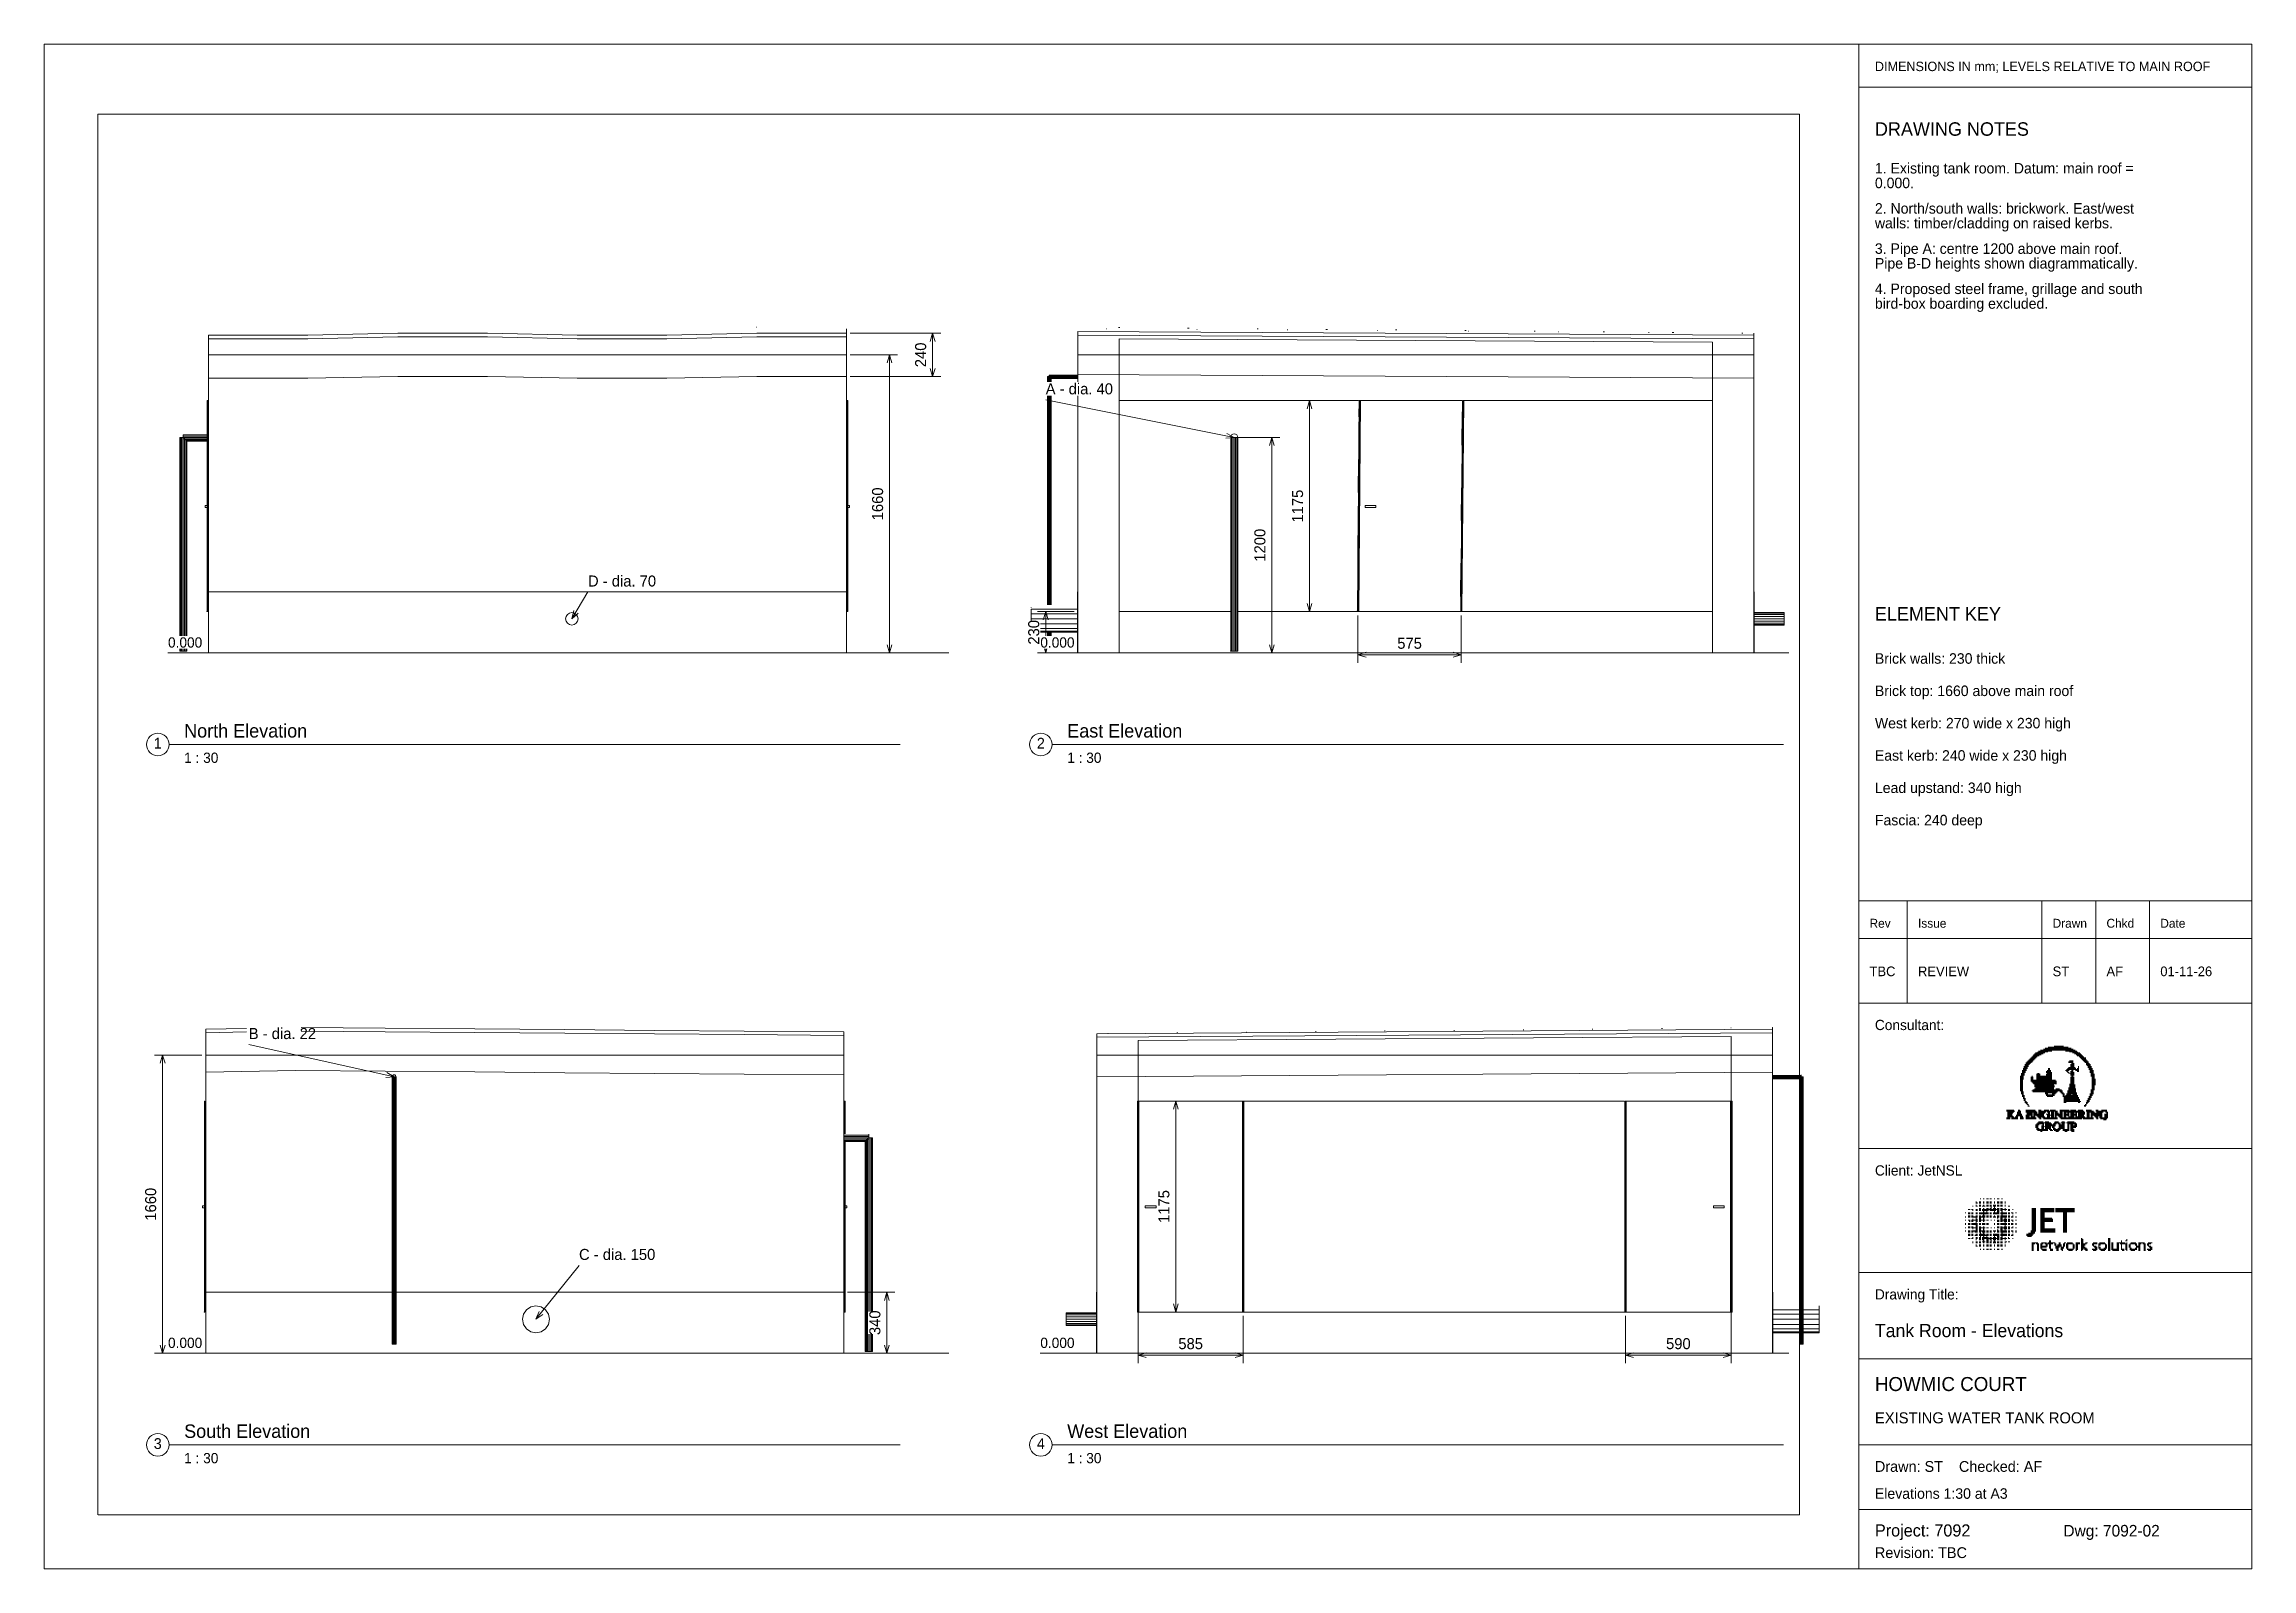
# Paper-space layout '02 Elevations' of a CAD drawing. Header units: millimetres. Extents: x 5 to 415, y 7 to 290.
import ezdxf
from ezdxf.enums import TextEntityAlignment as Align

# ---------------------------------------------------------------- set-up
doc = ezdxf.new("R2010")
doc.units = ezdxf.units.MM
for name, color, linetype in [('BRANDING', 7, 'Continuous'), ('DIMENSIONS', 7, 'Continuous'), ('GEOMETRY', 7, 'Continuous'), ('SHEET', 7, 'Continuous'), ('TEXT', 7, 'Continuous')]:
    doc.layers.add(name, color=color, linetype=linetype)

# ---------------------------------------------------------------- blocks, each defined once
blk = doc.blocks.new('SHEET_02')
at = {"layer": 'BRANDING'}
for points in [[(374.63, 102.66), (374.81, 102.66), (374.63, 102.48), (374.81, 102.48)], [(374.81, 102.84), (374.99, 102.84), (374.81, 102.66), (374.99, 102.66)], [(374.81, 102.66), (374.99, 102.66), (374.81, 102.48), (374.99, 102.48)], [(374.99, 102.84), (375.35, 102.84), (374.99, 102.66), (375.35, 102.66)], [(374.99, 102.66), (375.17, 102.66), (374.99, 102.48), (375.17, 102.48)], [(375.17, 103.02), (375.35, 103.02), (375.17, 102.84), (375.35, 102.84)], [(375.17, 102.66), (375.35, 102.66), (375.17, 102.48), (375.35, 102.48)], [(375.35, 103.2), (375.53, 103.2), (375.35, 103.02), (375.53, 103.02)], [(375.35, 103.02), (375.53, 103.02), (375.35, 102.84), (375.53, 102.84)], [(375.35, 102.84), (375.71, 102.84), (375.35, 102.66), (375.71, 102.66)], [(375.35, 102.66), (375.53, 102.66), (375.35, 102.48), (375.53, 102.48)], [(375.53, 103.2), (375.71, 103.2), (375.53, 103.02), (375.71, 103.02)], [(375.53, 103.02), (376.07, 103.02), (375.53, 102.84), (376.07, 102.84)], [(375.53, 102.66), (375.71, 102.66), (375.53, 102.48), (375.71, 102.48)], [(375.71, 103.38), (375.89, 103.38), (375.71, 103.2), (375.89, 103.2)], [(375.71, 103.2), (375.89, 103.2), (375.71, 103.02), (375.89, 103.02)], [(375.71, 102.84), (375.89, 102.84), (375.71, 102.66), (375.89, 102.66)], [(375.71, 102.66), (375.89, 102.66), (375.71, 102.48), (375.89, 102.48)], [(375.89, 103.38), (376.07, 103.38), (375.89, 103.2), (376.07, 103.2)], [(375.89, 103.2), (376.07, 103.2), (375.89, 103.02), (376.07, 103.02)], [(375.89, 102.84), (376.25, 102.84), (375.89, 102.66), (376.25, 102.66)], [(375.89, 102.66), (376.07, 102.66), (375.89, 102.48), (376.07, 102.48)], [(376.07, 103.38), (376.25, 103.38), (376.07, 103.2), (376.25, 103.2)], [(376.07, 103.2), (376.25, 103.2), (376.07, 103.02), (376.25, 103.02)], [(376.07, 103.02), (376.61, 103.02), (376.07, 102.84), (376.61, 102.84)], [(376.07, 102.66), (376.25, 102.66), (376.07, 102.48), (376.25, 102.48)], [(376.25, 103.56), (376.43, 103.56), (376.25, 103.38), (376.43, 103.38)], [(376.25, 103.38), (376.43, 103.38), (376.25, 103.2), (376.43, 103.2)], [(376.25, 103.2), (376.43, 103.2), (376.25, 103.02), (376.43, 103.02)], [(376.25, 102.84), (376.43, 102.84), (376.25, 102.66), (376.43, 102.66)], [(376.43, 103.56), (376.79, 103.56), (376.43, 103.38), (376.79, 103.38)], [(376.43, 103.38), (376.61, 103.38), (376.43, 103.2), (376.61, 103.2)], [(376.43, 103.2), (376.61, 103.2), (376.43, 103.02), (376.61, 103.02)], [(376.43, 102.84), (376.61, 102.84), (376.43, 102.66), (376.61, 102.66)], [(376.61, 103.74), (376.79, 103.74), (376.61, 103.56), (376.79, 103.56)], [(376.61, 103.38), (376.79, 103.38), (376.61, 103.2), (376.79, 103.2)], [(376.61, 103.2), (377.15, 103.2), (376.61, 103.02), (377.15, 103.02)], [(376.61, 103.02), (376.79, 103.02), (376.61, 102.84), (376.79, 102.84)], [(376.79, 103.74), (376.97, 103.74), (376.79, 103.56), (376.97, 103.56)], [(376.79, 103.56), (377.15, 103.56), (376.79, 103.38), (377.15, 103.38)], [(376.79, 103.38), (376.97, 103.38), (376.79, 103.2), (376.97, 103.2)], [(376.79, 103.02), (376.97, 103.02), (376.79, 102.84), (376.97, 102.84)], [(376.97, 103.74), (377.33, 103.74), (376.97, 103.56), (377.33, 103.56)], [(376.97, 103.38), (377.15, 103.38), (376.97, 103.2), (377.15, 103.2)], [(376.97, 103.02), (377.15, 103.02), (376.97, 102.84), (377.15, 102.84)], [(377.15, 103.92), (377.33, 103.92), (377.15, 103.74), (377.33, 103.74)], [(377.15, 103.56), (377.33, 103.56), (377.15, 103.38), (377.33, 103.38)], [(377.15, 103.38), (378.05, 103.38), (377.15, 103.2), (378.05, 103.2)], [(377.15, 103.2), (377.33, 103.2), (377.15, 103.02), (377.33, 103.02)], [(377.33, 103.92), (377.69, 103.92), (377.33, 103.74), (377.69, 103.74)], [(377.33, 103.74), (377.87, 103.74), (377.33, 103.56), (377.87, 103.56)], [(377.33, 103.56), (377.69, 103.56), (377.33, 103.38), (377.69, 103.38)], [(377.33, 103.2), (377.51, 103.2), (377.33, 103.02), (377.51, 103.02)], [(377.51, 103.2), (377.87, 103.2), (377.51, 103.02), (377.87, 103.02)], [(377.69, 103.92), (377.87, 103.92), (377.69, 103.74), (377.87, 103.74)], [(377.69, 103.56), (377.87, 103.56), (377.69, 103.38), (377.87, 103.38)], [(377.87, 103.92), (378.59, 103.92), (377.87, 103.74), (378.59, 103.74)], [(377.87, 103.74), (378.59, 103.74), (377.87, 103.56), (378.59, 103.56)], [(377.87, 103.56), (378.59, 103.56), (377.87, 103.38), (378.59, 103.38)], [(378.05, 103.38), (378.23, 103.38), (378.05, 103.2), (378.23, 103.2)], [(378.23, 104.1), (378.59, 104.1), (378.23, 103.92), (378.59, 103.92)], [(378.23, 103.38), (378.41, 103.38), (378.23, 103.2), (378.41, 103.2)], [(378.41, 103.38), (378.77, 103.38), (378.41, 103.2), (378.77, 103.2)], [(378.59, 104.1), (379.31, 104.1), (378.59, 103.92), (379.31, 103.92)], [(378.59, 103.92), (378.77, 103.92), (378.59, 103.74), (378.77, 103.74)], [(378.59, 103.74), (378.77, 103.74), (378.59, 103.56), (378.77, 103.56)], [(378.59, 103.56), (378.77, 103.56), (378.59, 103.38), (378.77, 103.38)], [(378.77, 103.92), (379.31, 103.92), (378.77, 103.74), (379.31, 103.74)], [(378.77, 103.74), (378.95, 103.74), (378.77, 103.56), (378.95, 103.56)], [(378.77, 103.56), (379.85, 103.56), (378.77, 103.38), (379.85, 103.38)], [(378.77, 103.38), (378.95, 103.38), (378.77, 103.2), (378.95, 103.2)], [(378.95, 103.74), (379.31, 103.74), (378.95, 103.56), (379.31, 103.56)], [(378.95, 103.38), (379.13, 103.38), (378.95, 103.2), (379.13, 103.2)], [(379.13, 103.38), (379.31, 103.38), (379.13, 103.2), (379.31, 103.2)], [(379.31, 104.1), (380.03, 104.1), (379.31, 103.92), (380.03, 103.92)], [(379.31, 103.92), (379.49, 103.92), (379.31, 103.74), (379.49, 103.74)], [(379.31, 103.74), (379.49, 103.74), (379.31, 103.56), (379.49, 103.56)], [(379.31, 103.38), (379.85, 103.38), (379.31, 103.2), (379.85, 103.2)], [(379.49, 103.92), (380.39, 103.92), (379.49, 103.74), (380.39, 103.74)], [(379.49, 103.74), (381.11, 103.74), (379.49, 103.56), (381.11, 103.56)], [(379.85, 103.56), (380.39, 103.56), (379.85, 103.38), (380.39, 103.38)], [(379.85, 103.38), (380.21, 103.38), (379.85, 103.2), (380.21, 103.2)], [(380.21, 103.38), (380.57, 103.38), (380.21, 103.2), (380.57, 103.2)], [(380.39, 103.92), (380.93, 103.92), (380.39, 103.74), (380.93, 103.74)], [(380.39, 103.56), (381.65, 103.56), (380.39, 103.38), (381.65, 103.38)], [(380.39, 103.2), (380.57, 103.2), (380.39, 103.02), (380.57, 103.02)], [(380.57, 103.38), (381.11, 103.38), (380.57, 103.2), (381.11, 103.2)], [(380.57, 103.2), (380.75, 103.2), (380.57, 103.02), (380.75, 103.02)], [(380.75, 103.2), (381.65, 103.2), (380.75, 103.02), (381.65, 103.02)], [(381.11, 103.74), (381.47, 103.74), (381.11, 103.56), (381.47, 103.56)], [(381.11, 103.38), (382.01, 103.38), (381.11, 103.2), (382.01, 103.2)], [(381.11, 103.02), (381.29, 103.02), (381.11, 102.84), (381.29, 102.84)], [(381.29, 103.02), (381.47, 103.02), (381.29, 102.84), (381.47, 102.84)], [(381.47, 103.02), (381.83, 103.02), (381.47, 102.84), (381.83, 102.84)], [(381.65, 103.56), (381.83, 103.56), (381.65, 103.38), (381.83, 103.38)], [(381.65, 103.2), (382.37, 103.2), (381.65, 103.02), (382.37, 103.02)], [(381.65, 102.84), (381.83, 102.84), (381.65, 102.66), (381.83, 102.66)], [(381.83, 103.02), (382.01, 103.02), (381.83, 102.84), (382.01, 102.84)], [(381.83, 102.84), (382.37, 102.84), (381.83, 102.66), (382.37, 102.66)], [(382.01, 103.38), (382.19, 103.38), (382.01, 103.2), (382.19, 103.2)], [(382.01, 103.02), (382.73, 103.02), (382.01, 102.84), (382.73, 102.84)], [(382.01, 102.66), (382.19, 102.66), (382.01, 102.48), (382.19, 102.48)], [(382.19, 102.66), (382.55, 102.66), (382.19, 102.48), (382.55, 102.48)], [(382.37, 103.2), (382.55, 103.2), (382.37, 103.02), (382.55, 103.02)], [(382.37, 102.84), (382.91, 102.84), (382.37, 102.66), (382.91, 102.66)], [(382.55, 102.66), (383.09, 102.66), (382.55, 102.48), (383.09, 102.48)], [(382.91, 102.84), (383.09, 102.84), (382.91, 102.66), (383.09, 102.66)], [(383.09, 102.66), (383.27, 102.66), (383.09, 102.48), (383.27, 102.48)], [(371.93, 98.52), (372.11, 98.52), (371.93, 98.34), (372.11, 98.34)], [(372.11, 99.06), (372.29, 99.06), (372.11, 98.88), (372.29, 98.88)], [(372.11, 98.88), (372.29, 98.88), (372.11, 98.7), (372.29, 98.7)], [(372.11, 98.7), (372.29, 98.7), (372.11, 98.52), (372.29, 98.52)], [(372.11, 98.52), (372.29, 98.52), (372.11, 98.34), (372.29, 98.34)], [(372.29, 99.6), (372.47, 99.6), (372.29, 99.42), (372.47, 99.42)], [(372.29, 99.42), (372.47, 99.42), (372.29, 99.24), (372.47, 99.24)], [(372.29, 99.24), (372.47, 99.24), (372.29, 99.06), (372.47, 99.06)], [(372.29, 99.06), (372.65, 99.06), (372.29, 98.88), (372.65, 98.88)], [(372.29, 98.88), (372.65, 98.88), (372.29, 98.7), (372.65, 98.7)], [(372.29, 98.7), (372.65, 98.7), (372.29, 98.52), (372.65, 98.52)], [(372.29, 98.52), (372.47, 98.52), (372.29, 98.34), (372.47, 98.34)], [(372.47, 99.96), (372.65, 99.96), (372.47, 99.78), (372.65, 99.78)], [(372.47, 99.78), (372.65, 99.78), (372.47, 99.6), (372.65, 99.6)], [(372.47, 99.6), (373.01, 99.6), (372.47, 99.42), (373.01, 99.42)], [(372.47, 99.42), (372.65, 99.42), (372.47, 99.24), (372.65, 99.24)], [(372.47, 99.24), (372.65, 99.24), (372.47, 99.06), (372.65, 99.06)], [(372.47, 98.52), (372.65, 98.52), (372.47, 98.34), (372.65, 98.34)], [(372.65, 100.32), (372.83, 100.32), (372.65, 100.14), (372.83, 100.14)], [(372.65, 100.14), (372.83, 100.14), (372.65, 99.96), (372.83, 99.96)], [(372.65, 99.96), (372.83, 99.96), (372.65, 99.78), (372.83, 99.78)], [(372.65, 99.78), (372.83, 99.78), (372.65, 99.6), (372.83, 99.6)], [(372.65, 99.42), (372.83, 99.42), (372.65, 99.24), (372.83, 99.24)], [(372.65, 99.24), (372.83, 99.24), (372.65, 99.06), (372.83, 99.06)], [(372.65, 99.06), (372.83, 99.06), (372.65, 98.88), (372.83, 98.88)], [(372.65, 98.88), (372.83, 98.88), (372.65, 98.7), (372.83, 98.7)], [(372.65, 98.7), (372.83, 98.7), (372.65, 98.52), (372.83, 98.52)], [(372.83, 100.68), (373.01, 100.68), (372.83, 100.5), (373.01, 100.5)], [(372.83, 100.5), (373.01, 100.5), (372.83, 100.32), (373.01, 100.32)], [(372.83, 100.32), (373.19, 100.32), (372.83, 100.14), (373.19, 100.14)], [(372.83, 100.14), (373.01, 100.14), (372.83, 99.96), (373.01, 99.96)], [(372.83, 99.96), (373.01, 99.96), (372.83, 99.78), (373.01, 99.78)], [(372.83, 99.78), (373.01, 99.78), (372.83, 99.6), (373.01, 99.6)], [(372.83, 99.42), (373.01, 99.42), (372.83, 99.24), (373.01, 99.24)], [(372.83, 99.24), (373.01, 99.24), (372.83, 99.06), (373.01, 99.06)], [(373.01, 101.04), (373.19, 101.04), (373.01, 100.86), (373.19, 100.86)], [(373.01, 100.86), (373.19, 100.86), (373.01, 100.68), (373.19, 100.68)], [(373.01, 100.68), (373.37, 100.68), (373.01, 100.5), (373.37, 100.5)], [(373.01, 100.5), (373.19, 100.5), (373.01, 100.32), (373.19, 100.32)], [(373.01, 100.14), (373.19, 100.14), (373.01, 99.96), (373.19, 99.96)], [(373.01, 99.96), (373.19, 99.96), (373.01, 99.78), (373.19, 99.78)], [(373.01, 99.78), (373.19, 99.78), (373.01, 99.6), (373.19, 99.6)], [(373.01, 99.6), (373.19, 99.6), (373.01, 99.42), (373.19, 99.42)], [(373.19, 101.22), (373.37, 101.22), (373.19, 101.04), (373.37, 101.04)], [(373.19, 101.04), (373.37, 101.04), (373.19, 100.86), (373.37, 100.86)], [(373.19, 100.86), (373.37, 100.86), (373.19, 100.68), (373.37, 100.68)], [(373.19, 100.5), (373.37, 100.5), (373.19, 100.32), (373.37, 100.32)], [(373.19, 100.32), (373.37, 100.32), (373.19, 100.14), (373.37, 100.14)], [(373.19, 100.14), (373.37, 100.14), (373.19, 99.96), (373.37, 99.96)], [(373.19, 99.96), (373.37, 99.96), (373.19, 99.78), (373.37, 99.78)], [(373.37, 101.4), (373.55, 101.4), (373.37, 101.22), (373.55, 101.22)], [(373.37, 101.22), (373.73, 101.22), (373.37, 101.04), (373.73, 101.04)], [(373.37, 101.04), (373.73, 101.04), (373.37, 100.86), (373.73, 100.86)], [(373.37, 100.86), (373.55, 100.86), (373.37, 100.68), (373.55, 100.68)], [(373.37, 100.68), (373.55, 100.68), (373.37, 100.5), (373.55, 100.5)], [(373.37, 100.5), (373.55, 100.5), (373.37, 100.32), (373.55, 100.32)], [(373.37, 100.32), (373.55, 100.32), (373.37, 100.14), (373.55, 100.14)], [(373.55, 101.58), (374.09, 101.58), (373.55, 101.4), (374.09, 101.4)], [(373.55, 101.4), (373.73, 101.4), (373.55, 101.22), (373.73, 101.22)], [(373.55, 100.86), (373.73, 100.86), (373.55, 100.68), (373.73, 100.68)], [(373.55, 100.68), (373.73, 100.68), (373.55, 100.5), (373.73, 100.5)], [(373.73, 101.76), (374.09, 101.76), (373.73, 101.58), (374.09, 101.58)], [(373.73, 101.4), (374.09, 101.4), (373.73, 101.22), (374.09, 101.22)], [(373.73, 101.22), (374.09, 101.22), (373.73, 101.04), (374.09, 101.04)], [(373.73, 101.04), (373.91, 101.04), (373.73, 100.86), (373.91, 100.86)], [(373.73, 100.86), (373.91, 100.86), (373.73, 100.68), (373.91, 100.68)], [(373.91, 101.94), (374.27, 101.94), (373.91, 101.76), (374.27, 101.76)], [(373.91, 101.04), (374.09, 101.04), (373.91, 100.86), (374.09, 100.86)], [(374.09, 102.12), (374.45, 102.12), (374.09, 101.94), (374.45, 101.94)], [(374.09, 101.76), (374.27, 101.76), (374.09, 101.58), (374.27, 101.58)], [(374.09, 101.58), (374.27, 101.58), (374.09, 101.4), (374.27, 101.4)], [(374.09, 101.4), (374.27, 101.4), (374.09, 101.22), (374.27, 101.22)], [(374.09, 101.22), (374.27, 101.22), (374.09, 101.04), (374.27, 101.04)], [(374.09, 98.52), (374.27, 98.52), (374.09, 98.34), (374.27, 98.34)], [(374.27, 102.3), (374.63, 102.3), (374.27, 102.12), (374.63, 102.12)], [(374.27, 101.94), (374.45, 101.94), (374.27, 101.76), (374.45, 101.76)], [(374.27, 101.76), (374.45, 101.76), (374.27, 101.58), (374.45, 101.58)], [(374.27, 101.58), (374.45, 101.58), (374.27, 101.4), (374.45, 101.4)], [(374.27, 101.4), (374.45, 101.4), (374.27, 101.22), (374.45, 101.22)], [(374.45, 102.48), (374.63, 102.48), (374.45, 102.3), (374.63, 102.3)], [(374.45, 102.12), (374.63, 102.12), (374.45, 101.94), (374.63, 101.94)], [(374.45, 101.94), (374.63, 101.94), (374.45, 101.76), (374.63, 101.76)], [(374.45, 101.76), (374.63, 101.76), (374.45, 101.58), (374.63, 101.58)], [(374.45, 101.58), (374.63, 101.58), (374.45, 101.4), (374.63, 101.4)], [(374.63, 102.48), (374.81, 102.48), (374.63, 102.3), (374.81, 102.3)], [(374.63, 102.3), (374.81, 102.3), (374.63, 102.12), (374.81, 102.12)], [(374.63, 102.12), (374.81, 102.12), (374.63, 101.94), (374.81, 101.94)], [(374.63, 101.94), (374.81, 101.94), (374.63, 101.76), (374.81, 101.76)], [(374.63, 101.76), (374.81, 101.76), (374.63, 101.58), (374.81, 101.58)], [(374.81, 102.48), (375.17, 102.48), (374.81, 102.3), (375.17, 102.3)], [(374.81, 102.3), (374.99, 102.3), (374.81, 102.12), (374.99, 102.12)], [(374.81, 102.12), (374.99, 102.12), (374.81, 101.94), (374.99, 101.94)], [(374.81, 101.94), (374.99, 101.94), (374.81, 101.76), (374.99, 101.76)], [(374.99, 102.3), (375.17, 102.3), (374.99, 102.12), (375.17, 102.12)], [(374.99, 102.12), (375.17, 102.12), (374.99, 101.94), (375.17, 101.94)], [(374.99, 98.88), (375.17, 98.88), (374.99, 98.7), (375.17, 98.7)], [(374.99, 98.7), (375.17, 98.7), (374.99, 98.52), (375.17, 98.52)], [(374.99, 98.52), (375.17, 98.52), (374.99, 98.34), (375.17, 98.34)], [(375.17, 102.48), (375.35, 102.48), (375.17, 102.3), (375.35, 102.3)], [(375.17, 102.3), (375.35, 102.3), (375.17, 102.12), (375.35, 102.12)], [(375.17, 99.06), (375.53, 99.06), (375.17, 98.88), (375.53, 98.88)], [(375.17, 98.88), (375.35, 98.88), (375.17, 98.7), (375.35, 98.7)], [(375.17, 98.7), (375.53, 98.7), (375.17, 98.52), (375.53, 98.52)], [(375.17, 98.52), (375.35, 98.52), (375.17, 98.34), (375.35, 98.34)], [(375.35, 102.48), (375.53, 102.48), (375.35, 102.3), (375.53, 102.3)], [(375.35, 102.3), (375.53, 102.3), (375.35, 102.12), (375.53, 102.12)], [(375.35, 98.88), (375.53, 98.88), (375.35, 98.7), (375.53, 98.7)], [(375.35, 98.52), (375.53, 98.52), (375.35, 98.34), (375.53, 98.34)], [(375.53, 102.48), (375.71, 102.48), (375.53, 102.3), (375.71, 102.3)], [(375.53, 98.88), (375.71, 98.88), (375.53, 98.7), (375.71, 98.7)], [(375.53, 98.7), (375.71, 98.7), (375.53, 98.52), (375.71, 98.52)], [(375.53, 98.52), (375.71, 98.52), (375.53, 98.34), (375.71, 98.34)], [(375.71, 102.48), (375.89, 102.48), (375.71, 102.3), (375.89, 102.3)], [(375.71, 98.52), (375.89, 98.52), (375.71, 98.34), (375.89, 98.34)], [(375.89, 98.52), (376.25, 98.52), (375.89, 98.34), (376.25, 98.34)], [(376.25, 98.52), (376.61, 98.52), (376.25, 98.34), (376.61, 98.34)], [(376.61, 98.52), (376.79, 98.52), (376.61, 98.34), (376.79, 98.34)], [(376.79, 99.42), (376.97, 99.42), (376.79, 99.24), (376.97, 99.24)], [(376.79, 99.24), (376.97, 99.24), (376.79, 99.06), (376.97, 99.06)], [(376.79, 98.88), (376.97, 98.88), (376.79, 98.7), (376.97, 98.7)], [(376.79, 98.7), (376.97, 98.7), (376.79, 98.52), (376.97, 98.52)], [(376.79, 98.52), (376.97, 98.52), (376.79, 98.34), (376.97, 98.34)], [(376.97, 99.6), (377.15, 99.6), (376.97, 99.42), (377.15, 99.42)], [(376.97, 99.42), (377.15, 99.42), (376.97, 99.24), (377.15, 99.24)], [(376.97, 99.24), (377.15, 99.24), (376.97, 99.06), (377.15, 99.06)], [(376.97, 99.06), (377.15, 99.06), (376.97, 98.88), (377.15, 98.88)], [(376.97, 98.88), (377.15, 98.88), (376.97, 98.7), (377.15, 98.7)], [(376.97, 98.7), (377.69, 98.7), (376.97, 98.52), (377.69, 98.52)], [(376.97, 98.52), (377.69, 98.52), (376.97, 98.34), (377.69, 98.34)], [(377.15, 99.96), (377.51, 99.96), (377.15, 99.78), (377.51, 99.78)], [(377.15, 99.78), (377.51, 99.78), (377.15, 99.6), (377.51, 99.6)], [(377.15, 99.6), (377.51, 99.6), (377.15, 99.42), (377.51, 99.42)], [(377.15, 99.42), (377.51, 99.42), (377.15, 99.24), (377.51, 99.24)], [(377.15, 99.24), (377.51, 99.24), (377.15, 99.06), (377.51, 99.06)], [(377.15, 99.06), (377.51, 99.06), (377.15, 98.88), (377.51, 98.88)], [(377.15, 98.88), (377.51, 98.88), (377.15, 98.7), (377.51, 98.7)], [(377.51, 99.6), (377.69, 99.6), (377.51, 99.42), (377.69, 99.42)], [(377.51, 99.42), (377.69, 99.42), (377.51, 99.24), (377.69, 99.24)], [(377.51, 99.24), (377.69, 99.24), (377.51, 99.06), (377.69, 99.06)], [(377.51, 99.06), (377.69, 99.06), (377.51, 98.88), (377.69, 98.88)], [(377.51, 98.88), (377.69, 98.88), (377.51, 98.7), (377.69, 98.7)], [(377.69, 99.24), (377.87, 99.24), (377.69, 99.06), (377.87, 99.06)], [(377.69, 99.06), (377.87, 99.06), (377.69, 98.88), (377.87, 98.88)], [(377.69, 98.88), (377.87, 98.88), (377.69, 98.7), (377.87, 98.7)], [(377.69, 98.7), (377.87, 98.7), (377.69, 98.52), (377.87, 98.52)], [(377.69, 98.52), (377.87, 98.52), (377.69, 98.34), (377.87, 98.34)], [(380.39, 99.6), (380.57, 99.6), (380.39, 99.42), (380.57, 99.42)], [(380.57, 99.78), (380.75, 99.78), (380.57, 99.6), (380.75, 99.6)], [(380.57, 99.6), (380.93, 99.6), (380.57, 99.42), (380.93, 99.42)], [(380.57, 99.42), (380.93, 99.42), (380.57, 99.24), (380.93, 99.24)], [(380.75, 99.96), (380.93, 99.96), (380.75, 99.78), (380.93, 99.78)], [(380.75, 99.78), (380.93, 99.78), (380.75, 99.6), (380.93, 99.6)], [(380.75, 99.24), (381.11, 99.24), (380.75, 99.06), (381.11, 99.06)], [(380.93, 101.22), (381.29, 101.22), (380.93, 101.04), (381.29, 101.04)], [(380.93, 101.04), (381.47, 101.04), (380.93, 100.86), (381.47, 100.86)], [(380.93, 100.14), (381.11, 100.14), (380.93, 99.96), (381.11, 99.96)], [(380.93, 99.96), (381.29, 99.96), (380.93, 99.78), (381.29, 99.78)], [(380.93, 99.78), (381.11, 99.78), (380.93, 99.6), (381.11, 99.6)], [(380.93, 99.6), (381.11, 99.6), (380.93, 99.42), (381.11, 99.42)], [(380.93, 99.06), (381.11, 99.06), (380.93, 98.88), (381.11, 98.88)], [(381.11, 101.4), (381.29, 101.4), (381.11, 101.22), (381.29, 101.22)], [(381.11, 100.14), (382.01, 100.14), (381.11, 99.96), (382.01, 99.96)], [(381.11, 99.78), (381.47, 99.78), (381.11, 99.6), (381.47, 99.6)], [(381.11, 99.06), (381.29, 99.06), (381.11, 98.88), (381.29, 98.88)], [(381.29, 101.4), (381.83, 101.4), (381.29, 101.22), (381.83, 101.22)], [(381.29, 101.22), (381.65, 101.22), (381.29, 101.04), (381.65, 101.04)], [(381.29, 100.68), (381.47, 100.68), (381.29, 100.5), (381.47, 100.5)], [(381.29, 100.5), (381.47, 100.5), (381.29, 100.32), (381.47, 100.32)], [(381.29, 100.32), (381.47, 100.32), (381.29, 100.14), (381.47, 100.14)], [(381.29, 99.96), (382.19, 99.96), (381.29, 99.78), (382.19, 99.78)], [(381.29, 99.42), (381.47, 99.42), (381.29, 99.24), (381.47, 99.24)], [(381.29, 99.24), (381.47, 99.24), (381.29, 99.06), (381.47, 99.06)], [(381.29, 99.06), (381.83, 99.06), (381.29, 98.88), (381.83, 98.88)], [(381.29, 98.88), (381.65, 98.88), (381.29, 98.7), (381.65, 98.7)], [(381.29, 98.7), (381.47, 98.7), (381.29, 98.52), (381.47, 98.52)], [(381.47, 101.04), (381.65, 101.04), (381.47, 100.86), (381.65, 100.86)], [(381.47, 100.86), (381.65, 100.86), (381.47, 100.68), (381.65, 100.68)], [(381.47, 100.68), (381.83, 100.68), (381.47, 100.5), (381.83, 100.5)], [(381.47, 100.5), (381.83, 100.5), (381.47, 100.32), (381.83, 100.32)], [(381.47, 100.32), (381.83, 100.32), (381.47, 100.14), (381.83, 100.14)], [(381.47, 99.78), (381.65, 99.78), (381.47, 99.6), (381.65, 99.6)], [(381.47, 99.6), (381.83, 99.6), (381.47, 99.42), (381.83, 99.42)], [(381.47, 99.42), (381.83, 99.42), (381.47, 99.24), (381.83, 99.24)], [(381.47, 99.24), (381.83, 99.24), (381.47, 99.06), (381.83, 99.06)], [(381.47, 98.7), (381.83, 98.7), (381.47, 98.52), (381.83, 98.52)], [(381.47, 98.52), (381.83, 98.52), (381.47, 98.34), (381.83, 98.34)], [(381.65, 101.22), (381.83, 101.22), (381.65, 101.04), (381.83, 101.04)], [(381.65, 101.04), (381.83, 101.04), (381.65, 100.86), (381.83, 100.86)], [(381.65, 100.86), (381.83, 100.86), (381.65, 100.68), (381.83, 100.68)], [(381.65, 99.78), (382.01, 99.78), (381.65, 99.6), (382.01, 99.6)], [(381.65, 98.88), (381.83, 98.88), (381.65, 98.7), (381.83, 98.7)], [(381.83, 100.86), (382.01, 100.86), (381.83, 100.68), (382.01, 100.68)], [(381.83, 100.68), (382.01, 100.68), (381.83, 100.5), (382.01, 100.5)], [(381.83, 100.5), (382.01, 100.5), (381.83, 100.32), (382.01, 100.32)], [(381.83, 100.32), (382.01, 100.32), (381.83, 100.14), (382.01, 100.14)], [(381.83, 99.24), (382.01, 99.24), (381.83, 99.06), (382.01, 99.06)], [(381.83, 99.06), (382.01, 99.06), (381.83, 98.88), (382.01, 98.88)], [(381.83, 98.88), (382.01, 98.88), (381.83, 98.7), (382.01, 98.7)], [(381.83, 98.7), (382.01, 98.7), (381.83, 98.52), (382.01, 98.52)], [(382.01, 100.14), (382.19, 100.14), (382.01, 99.96), (382.19, 99.96)], [(382.01, 99.78), (382.55, 99.78), (382.01, 99.6), (382.55, 99.6)], [(382.19, 99.96), (382.37, 99.96), (382.19, 99.78), (382.37, 99.78)], [(382.19, 99.6), (382.37, 99.6), (382.19, 99.42), (382.37, 99.42)], [(382.37, 102.48), (382.55, 102.48), (382.37, 102.3), (382.55, 102.3)], [(382.37, 99.6), (382.73, 99.6), (382.37, 99.42), (382.73, 99.42)], [(382.55, 102.48), (382.91, 102.48), (382.55, 102.3), (382.91, 102.3)], [(382.55, 102.3), (382.73, 102.3), (382.55, 102.12), (382.73, 102.12)], [(382.55, 99.96), (382.73, 99.96), (382.55, 99.78), (382.73, 99.78)], [(382.55, 99.78), (382.91, 99.78), (382.55, 99.6), (382.91, 99.6)], [(382.55, 99.42), (382.91, 99.42), (382.55, 99.24), (382.91, 99.24)], [(382.73, 102.3), (383.09, 102.3), (382.73, 102.12), (383.09, 102.12)], [(382.73, 100.32), (382.91, 100.32), (382.73, 100.14), (382.91, 100.14)], [(382.73, 100.14), (382.91, 100.14), (382.73, 99.96), (382.91, 99.96)], [(382.73, 99.96), (382.91, 99.96), (382.73, 99.78), (382.91, 99.78)], [(382.73, 99.6), (382.91, 99.6), (382.73, 99.42), (382.91, 99.42)], [(382.91, 102.48), (383.45, 102.48), (382.91, 102.3), (383.45, 102.3)], [(382.91, 102.12), (383.27, 102.12), (382.91, 101.94), (383.27, 101.94)], [(383.09, 102.3), (383.63, 102.3), (383.09, 102.12), (383.63, 102.12)], [(383.09, 101.94), (383.27, 101.94), (383.09, 101.76), (383.27, 101.76)], [(383.27, 102.12), (383.81, 102.12), (383.27, 101.94), (383.81, 101.94)], [(383.27, 101.94), (383.45, 101.94), (383.27, 101.76), (383.45, 101.76)], [(383.27, 101.76), (383.45, 101.76), (383.27, 101.58), (383.45, 101.58)], [(383.45, 101.94), (383.99, 101.94), (383.45, 101.76), (383.99, 101.76)], [(383.45, 101.76), (383.63, 101.76), (383.45, 101.58), (383.63, 101.58)], [(383.45, 101.58), (383.63, 101.58), (383.45, 101.4), (383.63, 101.4)], [(383.63, 101.76), (384.17, 101.76), (383.63, 101.58), (384.17, 101.58)], [(383.63, 101.58), (383.81, 101.58), (383.63, 101.4), (383.81, 101.4)], [(383.63, 101.4), (383.81, 101.4), (383.63, 101.22), (383.81, 101.22)], [(383.81, 101.58), (384.35, 101.58), (383.81, 101.4), (384.35, 101.4)], [(383.81, 101.4), (383.99, 101.4), (383.81, 101.22), (383.99, 101.22)], [(383.81, 101.22), (383.99, 101.22), (383.81, 101.04), (383.99, 101.04)], [(383.99, 101.94), (384.17, 101.94), (383.99, 101.76), (384.17, 101.76)], [(383.99, 101.4), (384.35, 101.4), (383.99, 101.22), (384.35, 101.22)], [(383.99, 101.22), (384.17, 101.22), (383.99, 101.04), (384.17, 101.04)], [(383.99, 101.04), (384.17, 101.04), (383.99, 100.86), (384.17, 100.86)], [(384.17, 101.22), (384.53, 101.22), (384.17, 101.04), (384.53, 101.04)], [(384.17, 101.04), (384.35, 101.04), (384.17, 100.86), (384.35, 100.86)], [(384.17, 100.86), (384.35, 100.86), (384.17, 100.68), (384.35, 100.68)], [(384.17, 100.68), (384.35, 100.68), (384.17, 100.5), (384.35, 100.5)], [(384.35, 101.4), (384.53, 101.4), (384.35, 101.22), (384.53, 101.22)], [(384.35, 101.04), (384.71, 101.04), (384.35, 100.86), (384.71, 100.86)], [(384.35, 100.86), (384.89, 100.86), (384.35, 100.68), (384.89, 100.68)], [(384.35, 100.68), (384.53, 100.68), (384.35, 100.5), (384.53, 100.5)], [(384.35, 100.5), (385.07, 100.5), (384.35, 100.32), (385.07, 100.32)], [(384.53, 101.22), (384.71, 101.22), (384.53, 101.04), (384.71, 101.04)], [(384.53, 100.68), (384.89, 100.68), (384.53, 100.5), (384.89, 100.5)], [(384.53, 100.32), (384.71, 100.32), (384.53, 100.14), (384.71, 100.14)], [(384.53, 100.14), (384.71, 100.14), (384.53, 99.96), (384.71, 99.96)], [(384.71, 100.32), (385.07, 100.32), (384.71, 100.14), (385.07, 100.14)], [(384.71, 100.14), (384.89, 100.14), (384.71, 99.96), (384.89, 99.96)], [(384.71, 99.96), (384.89, 99.96), (384.71, 99.78), (384.89, 99.78)], [(384.71, 99.78), (385.43, 99.78), (384.71, 99.6), (385.43, 99.6)], [(384.89, 100.68), (385.07, 100.68), (384.89, 100.5), (385.07, 100.5)], [(384.89, 100.14), (385.25, 100.14), (384.89, 99.96), (385.25, 99.96)], [(384.89, 99.96), (385.25, 99.96), (384.89, 99.78), (385.25, 99.78)], [(384.89, 99.6), (385.43, 99.6), (384.89, 99.42), (385.43, 99.42)], [(384.89, 99.42), (385.43, 99.42), (384.89, 99.24), (385.43, 99.24)], [(384.89, 99.24), (385.07, 99.24), (384.89, 99.06), (385.07, 99.06)], [(385.07, 100.32), (385.25, 100.32), (385.07, 100.14), (385.25, 100.14)], [(385.07, 99.24), (385.61, 99.24), (385.07, 99.06), (385.61, 99.06)], [(385.07, 99.06), (385.25, 99.06), (385.07, 98.88), (385.25, 98.88)], [(385.07, 98.88), (385.61, 98.88), (385.07, 98.7), (385.61, 98.7)], [(385.07, 98.7), (385.79, 98.7), (385.07, 98.52), (385.79, 98.52)], [(385.07, 98.52), (385.25, 98.52), (385.07, 98.34), (385.25, 98.34)], [(385.25, 99.96), (385.43, 99.96), (385.25, 99.78), (385.43, 99.78)], [(385.25, 99.06), (385.61, 99.06), (385.25, 98.88), (385.61, 98.88)], [(385.25, 98.52), (385.79, 98.52), (385.25, 98.34), (385.79, 98.34)], [(385.43, 99.6), (385.61, 99.6), (385.43, 99.42), (385.61, 99.42)], [(385.43, 99.42), (385.61, 99.42), (385.43, 99.24), (385.61, 99.24)], [(385.61, 98.88), (385.79, 98.88), (385.61, 98.7), (385.79, 98.7)], [(371.93, 98.34), (372.11, 98.34), (371.93, 98.16), (372.11, 98.16)], [(371.93, 98.16), (372.11, 98.16), (371.93, 97.98), (372.11, 97.98)], [(371.93, 97.98), (372.11, 97.98), (371.93, 97.8), (372.11, 97.8)], [(371.93, 97.8), (372.11, 97.8), (371.93, 97.62), (372.11, 97.62)], [(371.93, 97.62), (372.11, 97.62), (371.93, 97.44), (372.11, 97.44)], [(371.93, 97.44), (372.11, 97.44), (371.93, 97.26), (372.11, 97.26)], [(371.93, 97.26), (372.11, 97.26), (371.93, 97.08), (372.11, 97.08)], [(371.93, 97.08), (372.29, 97.08), (371.93, 96.9), (372.29, 96.9)], [(371.93, 96.9), (372.29, 96.9), (371.93, 96.72), (372.29, 96.72)], [(371.93, 96.72), (372.29, 96.72), (371.93, 96.54), (372.29, 96.54)], [(371.93, 96.54), (372.11, 96.54), (371.93, 96.36), (372.11, 96.36)], [(371.93, 96.36), (372.11, 96.36), (371.93, 96.18), (372.11, 96.18)], [(371.93, 96.18), (372.11, 96.18), (371.93, 96), (372.11, 96)], [(371.93, 96), (372.11, 96), (371.93, 95.82), (372.11, 95.82)], [(371.93, 95.82), (372.11, 95.82), (371.93, 95.64), (372.11, 95.64)], [(372.11, 98.34), (372.47, 98.34), (372.11, 98.16), (372.47, 98.16)], [(372.11, 98.16), (372.47, 98.16), (372.11, 97.98), (372.47, 97.98)], [(372.11, 97.98), (372.29, 97.98), (372.11, 97.8), (372.29, 97.8)], [(372.11, 97.8), (372.29, 97.8), (372.11, 97.62), (372.29, 97.62)], [(372.11, 97.62), (372.29, 97.62), (372.11, 97.44), (372.29, 97.44)], [(372.11, 97.44), (372.29, 97.44), (372.11, 97.26), (372.29, 97.26)], [(372.11, 97.26), (372.29, 97.26), (372.11, 97.08), (372.29, 97.08)], [(372.11, 96.54), (372.29, 96.54), (372.11, 96.36), (372.29, 96.36)], [(372.11, 96.36), (372.29, 96.36), (372.11, 96.18), (372.29, 96.18)], [(372.11, 96.18), (372.29, 96.18), (372.11, 96), (372.29, 96)], [(372.11, 96), (372.29, 96), (372.11, 95.82), (372.29, 95.82)], [(372.11, 95.82), (372.29, 95.82), (372.11, 95.64), (372.29, 95.64)], [(372.11, 95.64), (372.47, 95.64), (372.11, 95.46), (372.47, 95.46)], [(372.11, 95.46), (372.29, 95.46), (372.11, 95.28), (372.29, 95.28)], [(372.11, 95.28), (372.29, 95.28), (372.11, 95.1), (372.29, 95.1)], [(372.29, 97.98), (372.47, 97.98), (372.29, 97.8), (372.47, 97.8)], [(372.29, 97.8), (372.47, 97.8), (372.29, 97.62), (372.47, 97.62)], [(372.29, 97.62), (372.47, 97.62), (372.29, 97.44), (372.47, 97.44)], [(372.29, 97.44), (372.47, 97.44), (372.29, 97.26), (372.47, 97.26)], [(372.29, 97.26), (372.47, 97.26), (372.29, 97.08), (372.47, 97.08)], [(372.29, 97.08), (372.47, 97.08), (372.29, 96.9), (372.47, 96.9)], [(372.29, 96.9), (372.47, 96.9), (372.29, 96.72), (372.47, 96.72)], [(372.29, 96.72), (372.47, 96.72), (372.29, 96.54), (372.47, 96.54)], [(372.29, 96.54), (372.47, 96.54), (372.29, 96.36), (372.47, 96.36)], [(372.29, 96.36), (372.47, 96.36), (372.29, 96.18), (372.47, 96.18)], [(372.29, 96.18), (372.47, 96.18), (372.29, 96), (372.47, 96)], [(372.29, 96), (372.47, 96), (372.29, 95.82), (372.47, 95.82)], [(372.29, 95.82), (372.47, 95.82), (372.29, 95.64), (372.47, 95.64)], [(372.29, 95.46), (372.47, 95.46), (372.29, 95.28), (372.47, 95.28)], [(372.29, 95.28), (372.47, 95.28), (372.29, 95.1), (372.47, 95.1)], [(372.29, 95.1), (372.65, 95.1), (372.29, 94.92), (372.65, 94.92)], [(372.29, 94.92), (372.47, 94.92), (372.29, 94.74), (372.47, 94.74)], [(372.29, 94.74), (372.47, 94.74), (372.29, 94.56), (372.47, 94.56)], [(372.47, 98.34), (372.65, 98.34), (372.47, 98.16), (372.65, 98.16)], [(372.47, 98.16), (372.65, 98.16), (372.47, 97.98), (372.65, 97.98)], [(372.47, 97.98), (372.65, 97.98), (372.47, 97.8), (372.65, 97.8)], [(372.47, 95.64), (372.65, 95.64), (372.47, 95.46), (372.65, 95.46)], [(372.47, 95.46), (372.65, 95.46), (372.47, 95.28), (372.65, 95.28)], [(372.47, 95.28), (372.65, 95.28), (372.47, 95.1), (372.65, 95.1)], [(372.47, 94.92), (372.65, 94.92), (372.47, 94.74), (372.65, 94.74)], [(372.47, 94.74), (372.65, 94.74), (372.47, 94.56), (372.65, 94.56)], [(372.47, 94.56), (372.83, 94.56), (372.47, 94.38), (372.83, 94.38)], [(372.47, 94.38), (372.65, 94.38), (372.47, 94.2), (372.65, 94.2)], [(372.65, 94.92), (372.83, 94.92), (372.65, 94.74), (372.83, 94.74)], [(372.65, 94.74), (372.83, 94.74), (372.65, 94.56), (372.83, 94.56)], [(372.65, 94.38), (372.83, 94.38), (372.65, 94.2), (372.83, 94.2)], [(372.83, 94.38), (373.01, 94.38), (372.83, 94.2), (373.01, 94.2)], [(373.91, 98.34), (374.09, 98.34), (373.91, 98.16), (374.09, 98.16)], [(373.91, 98.16), (374.09, 98.16), (373.91, 97.98), (374.09, 97.98)], [(373.91, 97.98), (374.09, 97.98), (373.91, 97.8), (374.09, 97.8)], [(373.91, 97.8), (374.09, 97.8), (373.91, 97.62), (374.09, 97.62)], [(373.91, 97.62), (374.09, 97.62), (373.91, 97.44), (374.09, 97.44)], [(374.09, 98.34), (374.27, 98.34), (374.09, 98.16), (374.27, 98.16)], [(374.09, 98.16), (374.27, 98.16), (374.09, 97.98), (374.27, 97.98)], [(374.09, 97.98), (374.27, 97.98), (374.09, 97.8), (374.27, 97.8)], [(374.09, 97.8), (374.27, 97.8), (374.09, 97.62), (374.27, 97.62)], [(374.09, 97.62), (374.63, 97.62), (374.09, 97.44), (374.63, 97.44)], [(374.09, 97.44), (374.27, 97.44), (374.09, 97.26), (374.27, 97.26)], [(374.09, 95.82), (374.27, 95.82), (374.09, 95.64), (374.27, 95.64)], [(374.27, 98.34), (374.45, 98.34), (374.27, 98.16), (374.45, 98.16)], [(374.27, 98.16), (374.45, 98.16), (374.27, 97.98), (374.45, 97.98)], [(374.27, 97.98), (374.45, 97.98), (374.27, 97.8), (374.45, 97.8)], [(374.27, 97.8), (374.45, 97.8), (374.27, 97.62), (374.45, 97.62)], [(374.27, 97.44), (374.99, 97.44), (374.27, 97.26), (374.99, 97.26)], [(374.27, 97.26), (374.45, 97.26), (374.27, 97.08), (374.45, 97.08)], [(374.27, 96), (374.45, 96), (374.27, 95.82), (374.45, 95.82)], [(374.27, 95.82), (374.45, 95.82), (374.27, 95.64), (374.45, 95.64)], [(374.27, 95.64), (374.45, 95.64), (374.27, 95.46), (374.45, 95.46)], [(374.45, 97.8), (374.63, 97.8), (374.45, 97.62), (374.63, 97.62)], [(374.45, 97.26), (374.99, 97.26), (374.45, 97.08), (374.99, 97.08)], [(374.45, 97.08), (374.63, 97.08), (374.45, 96.9), (374.63, 96.9)], [(374.45, 96), (374.63, 96), (374.45, 95.82), (374.63, 95.82)], [(374.45, 95.82), (374.81, 95.82), (374.45, 95.64), (374.81, 95.64)], [(374.45, 95.64), (374.63, 95.64), (374.45, 95.46), (374.63, 95.46)], [(374.63, 97.8), (374.99, 97.8), (374.63, 97.62), (374.99, 97.62)], [(374.63, 97.62), (374.81, 97.62), (374.63, 97.44), (374.81, 97.44)], [(374.63, 97.08), (374.99, 97.08), (374.63, 96.9), (374.99, 96.9)], [(374.63, 96.9), (374.81, 96.9), (374.63, 96.72), (374.81, 96.72)], [(374.63, 96.72), (374.81, 96.72), (374.63, 96.54), (374.81, 96.54)], [(374.63, 96.54), (374.81, 96.54), (374.63, 96.36), (374.81, 96.36)], [(374.63, 96.18), (374.81, 96.18), (374.63, 96), (374.81, 96)], [(374.63, 96), (374.81, 96), (374.63, 95.82), (374.81, 95.82)], [(374.63, 95.64), (375.71, 95.64), (374.63, 95.46), (375.71, 95.46)], [(374.81, 97.62), (374.99, 97.62), (374.81, 97.44), (374.99, 97.44)], [(374.81, 96.9), (375.17, 96.9), (374.81, 96.72), (375.17, 96.72)], [(374.81, 96.72), (374.99, 96.72), (374.81, 96.54), (374.99, 96.54)], [(374.81, 96.54), (376.07, 96.54), (374.81, 96.36), (376.07, 96.36)], [(374.81, 96.36), (374.99, 96.36), (374.81, 96.18), (374.99, 96.18)], [(374.81, 96.18), (374.99, 96.18), (374.81, 96), (374.99, 96)], [(374.81, 96), (374.99, 96), (374.81, 95.82), (374.99, 95.82)], [(374.81, 95.82), (374.99, 95.82), (374.81, 95.64), (374.99, 95.64)], [(374.99, 98.34), (375.17, 98.34), (374.99, 98.16), (375.17, 98.16)], [(374.99, 98.16), (375.17, 98.16), (374.99, 97.98), (375.17, 97.98)], [(374.99, 97.98), (375.17, 97.98), (374.99, 97.8), (375.17, 97.8)], [(374.99, 97.8), (375.17, 97.8), (374.99, 97.62), (375.17, 97.62)], [(374.99, 97.62), (375.53, 97.62), (374.99, 97.44), (375.53, 97.44)], [(374.99, 97.44), (375.17, 97.44), (374.99, 97.26), (375.17, 97.26)], [(374.99, 97.26), (375.17, 97.26), (374.99, 97.08), (375.17, 97.08)], [(374.99, 97.08), (375.53, 97.08), (374.99, 96.9), (375.53, 96.9)], [(374.99, 96.72), (375.17, 96.72), (374.99, 96.54), (375.17, 96.54)], [(374.99, 96.36), (375.17, 96.36), (374.99, 96.18), (375.17, 96.18)], [(374.99, 96.18), (375.17, 96.18), (374.99, 96), (375.17, 96)], [(374.99, 96), (375.35, 96), (374.99, 95.82), (375.35, 95.82)], [(374.99, 95.82), (375.35, 95.82), (374.99, 95.64), (375.35, 95.64)], [(375.17, 98.34), (375.53, 98.34), (375.17, 98.16), (375.53, 98.16)], [(375.17, 98.16), (375.35, 98.16), (375.17, 97.98), (375.35, 97.98)], [(375.17, 97.98), (375.35, 97.98), (375.17, 97.8), (375.35, 97.8)], [(375.17, 97.8), (375.53, 97.8), (375.17, 97.62), (375.53, 97.62)], [(375.17, 97.44), (375.53, 97.44), (375.17, 97.26), (375.53, 97.26)], [(375.17, 97.26), (375.35, 97.26), (375.17, 97.08), (375.35, 97.08)], [(375.17, 96.9), (375.35, 96.9), (375.17, 96.72), (375.35, 96.72)], [(375.17, 96.72), (375.35, 96.72), (375.17, 96.54), (375.35, 96.54)], [(375.17, 96.36), (375.53, 96.36), (375.17, 96.18), (375.53, 96.18)], [(375.17, 96.18), (375.89, 96.18), (375.17, 96), (375.89, 96)], [(375.35, 98.16), (375.53, 98.16), (375.35, 97.98), (375.53, 97.98)], [(375.35, 97.98), (375.53, 97.98), (375.35, 97.8), (375.53, 97.8)], [(375.35, 97.26), (375.53, 97.26), (375.35, 97.08), (375.53, 97.08)], [(375.35, 96.9), (376.07, 96.9), (375.35, 96.72), (376.07, 96.72)], [(375.35, 96.72), (377.33, 96.72), (375.35, 96.54), (377.33, 96.54)], [(375.35, 96), (375.53, 96), (375.35, 95.82), (375.53, 95.82)], [(375.35, 95.82), (375.53, 95.82), (375.35, 95.64), (375.53, 95.64)], [(375.53, 98.34), (375.71, 98.34), (375.53, 98.16), (375.71, 98.16)], [(375.53, 98.16), (375.89, 98.16), (375.53, 97.98), (375.89, 97.98)], [(375.53, 97.98), (375.89, 97.98), (375.53, 97.8), (375.89, 97.8)], [(375.53, 97.8), (375.89, 97.8), (375.53, 97.62), (375.89, 97.62)], [(375.53, 97.62), (375.71, 97.62), (375.53, 97.44), (375.71, 97.44)], [(375.53, 97.44), (375.71, 97.44), (375.53, 97.26), (375.71, 97.26)], [(375.53, 97.26), (376.07, 97.26), (375.53, 97.08), (376.07, 97.08)], [(375.53, 97.08), (375.89, 97.08), (375.53, 96.9), (375.89, 96.9)], [(375.53, 96.36), (375.71, 96.36), (375.53, 96.18), (375.71, 96.18)], [(375.53, 96), (375.89, 96), (375.53, 95.82), (375.89, 95.82)], [(375.53, 95.82), (376.07, 95.82), (375.53, 95.64), (376.07, 95.64)], [(375.71, 98.34), (375.89, 98.34), (375.71, 98.16), (375.89, 98.16)], [(375.71, 97.62), (375.89, 97.62), (375.71, 97.44), (375.89, 97.44)], [(375.71, 97.44), (376.97, 97.44), (375.71, 97.26), (376.97, 97.26)], [(375.71, 96.36), (375.89, 96.36), (375.71, 96.18), (375.89, 96.18)], [(375.71, 95.64), (375.89, 95.64), (375.71, 95.46), (375.89, 95.46)], [(375.89, 98.34), (376.07, 98.34), (375.89, 98.16), (376.07, 98.16)], [(375.89, 98.16), (376.43, 98.16), (375.89, 97.98), (376.43, 97.98)], [(375.89, 97.98), (376.79, 97.98), (375.89, 97.8), (376.79, 97.8)], [(375.89, 97.8), (376.79, 97.8), (375.89, 97.62), (376.79, 97.62)], [(375.89, 97.62), (376.61, 97.62), (375.89, 97.44), (376.61, 97.44)], [(375.89, 97.08), (376.07, 97.08), (375.89, 96.9), (376.07, 96.9)], [(375.89, 96.36), (376.07, 96.36), (375.89, 96.18), (376.07, 96.18)], [(375.89, 96.18), (376.25, 96.18), (375.89, 96), (376.25, 96)], [(375.89, 96), (376.25, 96), (375.89, 95.82), (376.25, 95.82)], [(375.89, 95.64), (376.43, 95.64), (375.89, 95.46), (376.43, 95.46)], [(376.07, 98.34), (376.43, 98.34), (376.07, 98.16), (376.43, 98.16)], [(376.07, 97.26), (376.25, 97.26), (376.07, 97.08), (376.25, 97.08)], [(376.07, 97.08), (376.25, 97.08), (376.07, 96.9), (376.25, 96.9)], [(376.07, 96.9), (376.43, 96.9), (376.07, 96.72), (376.43, 96.72)], [(376.07, 96.54), (376.25, 96.54), (376.07, 96.36), (376.25, 96.36)], [(376.07, 96.36), (376.43, 96.36), (376.07, 96.18), (376.43, 96.18)], [(376.07, 95.82), (376.43, 95.82), (376.07, 95.64), (376.43, 95.64)], [(376.25, 97.26), (376.97, 97.26), (376.25, 97.08), (376.97, 97.08)], [(376.25, 97.08), (376.43, 97.08), (376.25, 96.9), (376.43, 96.9)], [(376.25, 96.54), (376.61, 96.54), (376.25, 96.36), (376.61, 96.36)], [(376.25, 96.18), (376.43, 96.18), (376.25, 96), (376.43, 96)], [(376.25, 96), (376.61, 96), (376.25, 95.82), (376.61, 95.82)], [(376.43, 98.34), (376.61, 98.34), (376.43, 98.16), (376.61, 98.16)], [(376.43, 98.16), (376.61, 98.16), (376.43, 97.98), (376.61, 97.98)], [(376.43, 97.08), (376.79, 97.08), (376.43, 96.9), (376.79, 96.9)], [(376.43, 96.9), (377.15, 96.9), (376.43, 96.72), (377.15, 96.72)], [(376.43, 96.36), (376.61, 96.36), (376.43, 96.18), (376.61, 96.18)], [(376.43, 96.18), (376.79, 96.18), (376.43, 96), (376.79, 96)], [(376.43, 95.82), (376.61, 95.82), (376.43, 95.64), (376.61, 95.64)], [(376.43, 95.64), (376.61, 95.64), (376.43, 95.46), (376.61, 95.46)], [(376.61, 98.34), (376.79, 98.34), (376.61, 98.16), (376.79, 98.16)], [(376.61, 98.16), (376.79, 98.16), (376.61, 97.98), (376.79, 97.98)], [(376.61, 97.62), (376.79, 97.62), (376.61, 97.44), (376.79, 97.44)], [(376.61, 96.54), (376.97, 96.54), (376.61, 96.36), (376.97, 96.36)], [(376.61, 96.36), (376.79, 96.36), (376.61, 96.18), (376.79, 96.18)], [(376.61, 96), (376.79, 96), (376.61, 95.82), (376.79, 95.82)], [(376.61, 95.82), (376.79, 95.82), (376.61, 95.64), (376.79, 95.64)], [(376.61, 95.64), (376.97, 95.64), (376.61, 95.46), (376.97, 95.46)], [(376.61, 95.46), (376.97, 95.46), (376.61, 95.28), (376.97, 95.28)], [(376.61, 95.28), (376.79, 95.28), (376.61, 95.1), (376.79, 95.1)], [(376.79, 98.34), (376.97, 98.34), (376.79, 98.16), (376.97, 98.16)], [(376.79, 98.16), (376.97, 98.16), (376.79, 97.98), (376.97, 97.98)], [(376.79, 97.98), (376.97, 97.98), (376.79, 97.8), (376.97, 97.8)], [(376.79, 97.8), (376.97, 97.8), (376.79, 97.62), (376.97, 97.62)], [(376.79, 97.62), (378.59, 97.62), (376.79, 97.44), (378.59, 97.44)], [(376.79, 97.08), (377.15, 97.08), (376.79, 96.9), (377.15, 96.9)], [(376.79, 96.36), (377.87, 96.36), (376.79, 96.18), (377.87, 96.18)], [(376.79, 96.18), (376.97, 96.18), (376.79, 96), (376.97, 96)], [(376.79, 96), (376.97, 96), (376.79, 95.82), (376.97, 95.82)], [(376.79, 95.82), (376.97, 95.82), (376.79, 95.64), (376.97, 95.64)], [(376.79, 95.28), (376.97, 95.28), (376.79, 95.1), (376.97, 95.1)], [(376.79, 95.1), (377.15, 95.1), (376.79, 94.92), (377.15, 94.92)], [(376.79, 94.92), (376.97, 94.92), (376.79, 94.74), (376.97, 94.74)], [(376.97, 98.34), (377.15, 98.34), (376.97, 98.16), (377.15, 98.16)], [(376.97, 98.16), (377.51, 98.16), (376.97, 97.98), (377.51, 97.98)], [(376.97, 97.98), (377.15, 97.98), (376.97, 97.8), (377.15, 97.8)], [(376.97, 97.8), (377.51, 97.8), (376.97, 97.62), (377.51, 97.62)], [(376.97, 97.44), (377.15, 97.44), (376.97, 97.26), (377.15, 97.26)], [(376.97, 97.26), (377.15, 97.26), (376.97, 97.08), (377.15, 97.08)], [(376.97, 96.54), (377.69, 96.54), (376.97, 96.36), (377.69, 96.36)], [(376.97, 96.18), (377.15, 96.18), (376.97, 96), (377.15, 96)], [(376.97, 96), (377.51, 96), (376.97, 95.82), (377.51, 95.82)], [(376.97, 95.82), (377.15, 95.82), (376.97, 95.64), (377.15, 95.64)], [(376.97, 95.64), (377.15, 95.64), (376.97, 95.46), (377.15, 95.46)], [(376.97, 95.46), (377.15, 95.46), (376.97, 95.28), (377.15, 95.28)], [(376.97, 95.28), (377.15, 95.28), (376.97, 95.1), (377.15, 95.1)], [(376.97, 94.92), (377.33, 94.92), (376.97, 94.74), (377.33, 94.74)], [(376.97, 94.74), (377.15, 94.74), (376.97, 94.56), (377.15, 94.56)], [(377.15, 98.34), (377.69, 98.34), (377.15, 98.16), (377.69, 98.16)], [(377.15, 97.98), (377.33, 97.98), (377.15, 97.8), (377.33, 97.8)], [(377.15, 97.44), (377.51, 97.44), (377.15, 97.26), (377.51, 97.26)], [(377.15, 97.26), (377.33, 97.26), (377.15, 97.08), (377.33, 97.08)], [(377.15, 97.08), (377.33, 97.08), (377.15, 96.9), (377.33, 96.9)], [(377.15, 96.9), (377.33, 96.9), (377.15, 96.72), (377.33, 96.72)], [(377.15, 96.18), (377.51, 96.18), (377.15, 96), (377.51, 96)], [(377.15, 95.82), (377.33, 95.82), (377.15, 95.64), (377.33, 95.64)], [(377.15, 95.64), (377.33, 95.64), (377.15, 95.46), (377.33, 95.46)], [(377.15, 95.46), (377.33, 95.46), (377.15, 95.28), (377.33, 95.28)], [(377.15, 95.1), (377.69, 95.1), (377.15, 94.92), (377.69, 94.92)], [(377.15, 94.74), (377.51, 94.74), (377.15, 94.56), (377.51, 94.56)], [(377.33, 97.98), (377.51, 97.98), (377.33, 97.8), (377.51, 97.8)], [(377.33, 97.26), (377.51, 97.26), (377.33, 97.08), (377.51, 97.08)], [(377.33, 97.08), (377.51, 97.08), (377.33, 96.9), (377.51, 96.9)], [(377.33, 96.9), (378.05, 96.9), (377.33, 96.72), (378.05, 96.72)], [(377.33, 96.72), (377.51, 96.72), (377.33, 96.54), (377.51, 96.54)], [(377.33, 95.82), (379.13, 95.82), (377.33, 95.64), (379.13, 95.64)], [(377.33, 95.64), (377.51, 95.64), (377.33, 95.46), (377.51, 95.46)], [(377.33, 95.46), (377.51, 95.46), (377.33, 95.28), (377.51, 95.28)], [(377.33, 94.92), (377.51, 94.92), (377.33, 94.74), (377.51, 94.74)], [(377.51, 98.16), (377.69, 98.16), (377.51, 97.98), (377.69, 97.98)], [(377.51, 97.98), (377.69, 97.98), (377.51, 97.8), (377.69, 97.8)], [(377.51, 97.8), (377.69, 97.8), (377.51, 97.62), (377.69, 97.62)], [(377.51, 97.44), (377.69, 97.44), (377.51, 97.26), (377.69, 97.26)], [(377.51, 97.26), (377.69, 97.26), (377.51, 97.08), (377.69, 97.08)], [(377.51, 97.08), (377.69, 97.08), (377.51, 96.9), (377.69, 96.9)], [(377.51, 96.72), (378.23, 96.72), (377.51, 96.54), (378.23, 96.54)], [(377.51, 96.18), (377.69, 96.18), (377.51, 96), (377.69, 96)], [(377.51, 96), (377.69, 96), (377.51, 95.82), (377.69, 95.82)], [(377.51, 95.64), (377.87, 95.64), (377.51, 95.46), (377.87, 95.46)], [(377.51, 95.46), (377.87, 95.46), (377.51, 95.28), (377.87, 95.28)], [(377.51, 94.92), (378.05, 94.92), (377.51, 94.74), (378.05, 94.74)], [(377.51, 94.74), (377.69, 94.74), (377.51, 94.56), (377.69, 94.56)], [(377.69, 98.34), (377.87, 98.34), (377.69, 98.16), (377.87, 98.16)], [(377.69, 98.16), (377.87, 98.16), (377.69, 97.98), (377.87, 97.98)], [(377.69, 97.98), (377.87, 97.98), (377.69, 97.8), (377.87, 97.8)], [(377.69, 97.8), (377.87, 97.8), (377.69, 97.62), (377.87, 97.62)], [(377.69, 97.44), (378.05, 97.44), (377.69, 97.26), (378.05, 97.26)], [(377.69, 97.26), (378.59, 97.26), (377.69, 97.08), (378.59, 97.08)], [(377.69, 97.08), (378.05, 97.08), (377.69, 96.9), (378.05, 96.9)], [(377.69, 96.54), (378.05, 96.54), (377.69, 96.36), (378.05, 96.36)], [(377.69, 96.18), (378.05, 96.18), (377.69, 96), (378.05, 96)], [(377.69, 96), (378.23, 96), (377.69, 95.82), (378.23, 95.82)], [(377.69, 95.1), (377.87, 95.1), (377.69, 94.92), (377.87, 94.92)], [(377.69, 94.74), (377.87, 94.74), (377.69, 94.56), (377.87, 94.56)], [(377.87, 97.8), (378.59, 97.8), (377.87, 97.62), (378.59, 97.62)], [(377.87, 96.36), (378.05, 96.36), (377.87, 96.18), (378.05, 96.18)], [(377.87, 95.64), (378.05, 95.64), (377.87, 95.46), (378.05, 95.46)], [(377.87, 95.46), (378.05, 95.46), (377.87, 95.28), (378.05, 95.28)], [(377.87, 95.28), (378.05, 95.28), (377.87, 95.1), (378.05, 95.1)], [(377.87, 95.1), (378.05, 95.1), (377.87, 94.92), (378.05, 94.92)], [(377.87, 94.74), (378.05, 94.74), (377.87, 94.56), (378.05, 94.56)], [(378.05, 97.44), (378.59, 97.44), (378.05, 97.26), (378.59, 97.26)], [(378.05, 97.08), (378.23, 97.08), (378.05, 96.9), (378.23, 96.9)], [(378.05, 96.9), (378.23, 96.9), (378.05, 96.72), (378.23, 96.72)], [(378.05, 96.54), (378.23, 96.54), (378.05, 96.36), (378.23, 96.36)], [(378.05, 96.36), (378.23, 96.36), (378.05, 96.18), (378.23, 96.18)], [(378.05, 96.18), (378.23, 96.18), (378.05, 96), (378.23, 96)], [(378.05, 95.64), (378.77, 95.64), (378.05, 95.46), (378.77, 95.46)], [(378.05, 95.46), (378.23, 95.46), (378.05, 95.28), (378.23, 95.28)], [(378.05, 95.28), (378.23, 95.28), (378.05, 95.1), (378.23, 95.1)], [(378.05, 95.1), (378.23, 95.1), (378.05, 94.92), (378.23, 94.92)], [(378.05, 94.92), (378.23, 94.92), (378.05, 94.74), (378.23, 94.74)], [(378.23, 97.08), (378.77, 97.08), (378.23, 96.9), (378.77, 96.9)], [(378.23, 96.72), (378.41, 96.72), (378.23, 96.54), (378.41, 96.54)], [(378.23, 96.54), (378.41, 96.54), (378.23, 96.36), (378.41, 96.36)], [(378.23, 96), (378.41, 96), (378.23, 95.82), (378.41, 95.82)], [(378.23, 95.46), (378.59, 95.46), (378.23, 95.28), (378.59, 95.28)], [(378.23, 95.28), (378.41, 95.28), (378.23, 95.1), (378.41, 95.1)], [(378.23, 95.1), (378.41, 95.1), (378.23, 94.92), (378.41, 94.92)], [(378.23, 94.92), (378.41, 94.92), (378.23, 94.74), (378.41, 94.74)], [(378.41, 96), (378.59, 96), (378.41, 95.82), (378.59, 95.82)], [(378.41, 95.28), (378.59, 95.28), (378.41, 95.1), (378.59, 95.1)], [(378.59, 97.62), (378.77, 97.62), (378.59, 97.44), (378.77, 97.44)], [(378.59, 97.44), (378.77, 97.44), (378.59, 97.26), (378.77, 97.26)], [(378.59, 97.26), (378.77, 97.26), (378.59, 97.08), (378.77, 97.08)], [(378.59, 96.18), (378.77, 96.18), (378.59, 96), (378.77, 96)], [(378.59, 96), (378.95, 96), (378.59, 95.82), (378.95, 95.82)], [(378.59, 95.46), (378.77, 95.46), (378.59, 95.28), (378.77, 95.28)], [(378.77, 96.18), (378.95, 96.18), (378.77, 96), (378.95, 96)], [(378.77, 95.64), (378.95, 95.64), (378.77, 95.46), (378.95, 95.46)], [(378.95, 96.18), (379.13, 96.18), (378.95, 96), (379.13, 96)], [(378.95, 96), (379.31, 96), (378.95, 95.82), (379.31, 95.82)], [(379.13, 96.18), (379.31, 96.18), (379.13, 96), (379.31, 96)], [(379.13, 95.82), (379.31, 95.82), (379.13, 95.64), (379.31, 95.64)], [(379.31, 96), (379.49, 96), (379.31, 95.82), (379.49, 95.82)], [(379.31, 95.82), (379.49, 95.82), (379.31, 95.64), (379.49, 95.64)], [(379.31, 95.64), (379.49, 95.64), (379.31, 95.46), (379.49, 95.46)], [(379.49, 96), (379.67, 96), (379.49, 95.82), (379.67, 95.82)], [(379.49, 95.82), (379.67, 95.82), (379.49, 95.64), (379.67, 95.64)], [(379.49, 95.64), (379.85, 95.64), (379.49, 95.46), (379.85, 95.46)], [(379.49, 95.46), (379.67, 95.46), (379.49, 95.28), (379.67, 95.28)], [(379.67, 95.82), (379.85, 95.82), (379.67, 95.64), (379.85, 95.64)], [(379.67, 95.46), (379.85, 95.46), (379.67, 95.28), (379.85, 95.28)], [(379.67, 95.28), (379.85, 95.28), (379.67, 95.1), (379.85, 95.1)], [(379.85, 95.46), (380.03, 95.46), (379.85, 95.28), (380.03, 95.28)], [(379.85, 95.28), (380.03, 95.28), (379.85, 95.1), (380.03, 95.1)], [(379.85, 95.1), (380.03, 95.1), (379.85, 94.92), (380.03, 94.92)], [(379.85, 94.92), (380.03, 94.92), (379.85, 94.74), (380.03, 94.74)], [(379.85, 94.74), (380.03, 94.74), (379.85, 94.56), (380.03, 94.56)], [(380.03, 95.28), (380.21, 95.28), (380.03, 95.1), (380.21, 95.1)], [(380.03, 95.1), (380.21, 95.1), (380.03, 94.92), (380.21, 94.92)], [(380.03, 94.92), (380.21, 94.92), (380.03, 94.74), (380.21, 94.74)], [(380.03, 94.74), (380.21, 94.74), (380.03, 94.56), (380.21, 94.56)], [(380.03, 94.56), (380.21, 94.56), (380.03, 94.38), (380.21, 94.38)], [(380.03, 94.38), (380.21, 94.38), (380.03, 94.2), (380.21, 94.2)], [(380.21, 94.74), (380.39, 94.74), (380.21, 94.56), (380.39, 94.56)], [(380.21, 94.56), (380.39, 94.56), (380.21, 94.38), (380.39, 94.38)], [(380.21, 94.38), (380.57, 94.38), (380.21, 94.2), (380.57, 94.2)], [(380.39, 94.92), (380.57, 94.92), (380.39, 94.74), (380.57, 94.74)], [(380.39, 94.74), (380.57, 94.74), (380.39, 94.56), (380.57, 94.56)], [(380.39, 94.56), (380.93, 94.56), (380.39, 94.38), (380.93, 94.38)], [(380.57, 95.28), (380.75, 95.28), (380.57, 95.1), (380.75, 95.1)], [(380.57, 95.1), (380.93, 95.1), (380.57, 94.92), (380.93, 94.92)], [(380.57, 94.92), (380.75, 94.92), (380.57, 94.74), (380.75, 94.74)], [(380.57, 94.74), (380.75, 94.74), (380.57, 94.56), (380.75, 94.56)], [(380.57, 94.38), (380.75, 94.38), (380.57, 94.2), (380.75, 94.2)], [(380.75, 95.82), (380.93, 95.82), (380.75, 95.64), (380.93, 95.64)], [(380.75, 95.64), (380.93, 95.64), (380.75, 95.46), (380.93, 95.46)], [(380.75, 95.46), (381.47, 95.46), (380.75, 95.28), (381.47, 95.28)], [(380.75, 95.28), (381.29, 95.28), (380.75, 95.1), (381.29, 95.1)], [(380.75, 94.92), (380.93, 94.92), (380.75, 94.74), (380.93, 94.74)], [(380.75, 94.74), (380.93, 94.74), (380.75, 94.56), (380.93, 94.56)], [(380.75, 94.38), (380.93, 94.38), (380.75, 94.2), (380.93, 94.2)], [(380.93, 96.36), (381.11, 96.36), (380.93, 96.18), (381.11, 96.18)], [(380.93, 96.18), (381.11, 96.18), (380.93, 96), (381.11, 96)], [(380.93, 96), (381.29, 96), (380.93, 95.82), (381.29, 95.82)], [(380.93, 95.82), (381.11, 95.82), (380.93, 95.64), (381.11, 95.64)], [(380.93, 95.64), (381.11, 95.64), (380.93, 95.46), (381.11, 95.46)], [(380.93, 95.1), (381.29, 95.1), (380.93, 94.92), (381.29, 94.92)], [(380.93, 94.92), (381.29, 94.92), (380.93, 94.74), (381.29, 94.74)], [(380.93, 94.74), (381.83, 94.74), (380.93, 94.56), (381.83, 94.56)], [(380.93, 94.56), (381.11, 94.56), (380.93, 94.38), (381.11, 94.38)], [(380.93, 94.38), (381.11, 94.38), (380.93, 94.2), (381.11, 94.2)], [(381.11, 97.08), (381.29, 97.08), (381.11, 96.9), (381.29, 96.9)], [(381.11, 96.9), (381.29, 96.9), (381.11, 96.72), (381.29, 96.72)], [(381.11, 96.72), (381.29, 96.72), (381.11, 96.54), (381.29, 96.54)], [(381.11, 96.54), (381.29, 96.54), (381.11, 96.36), (381.29, 96.36)], [(381.11, 96.36), (381.47, 96.36), (381.11, 96.18), (381.47, 96.18)], [(381.11, 96.18), (381.29, 96.18), (381.11, 96), (381.29, 96)], [(381.11, 95.82), (381.29, 95.82), (381.11, 95.64), (381.29, 95.64)], [(381.11, 95.64), (381.29, 95.64), (381.11, 95.46), (381.29, 95.46)], [(381.11, 94.56), (381.29, 94.56), (381.11, 94.38), (381.29, 94.38)], [(381.11, 94.38), (381.29, 94.38), (381.11, 94.2), (381.29, 94.2)], [(381.29, 98.34), (381.47, 98.34), (381.29, 98.16), (381.47, 98.16)], [(381.29, 98.16), (381.47, 98.16), (381.29, 97.98), (381.47, 97.98)], [(381.29, 97.98), (381.47, 97.98), (381.29, 97.8), (381.47, 97.8)], [(381.29, 97.8), (381.47, 97.8), (381.29, 97.62), (381.47, 97.62)], [(381.29, 97.62), (381.47, 97.62), (381.29, 97.44), (381.47, 97.44)], [(381.29, 97.44), (381.47, 97.44), (381.29, 97.26), (381.47, 97.26)], [(381.29, 97.26), (381.47, 97.26), (381.29, 97.08), (381.47, 97.08)], [(381.29, 97.08), (381.47, 97.08), (381.29, 96.9), (381.47, 96.9)], [(381.29, 96.9), (381.47, 96.9), (381.29, 96.72), (381.47, 96.72)], [(381.29, 96.72), (381.83, 96.72), (381.29, 96.54), (381.83, 96.54)], [(381.29, 96.54), (381.65, 96.54), (381.29, 96.36), (381.65, 96.36)], [(381.29, 96.18), (381.47, 96.18), (381.29, 96), (381.47, 96)], [(381.29, 96), (381.47, 96), (381.29, 95.82), (381.47, 95.82)], [(381.29, 95.82), (382.01, 95.82), (381.29, 95.64), (382.01, 95.64)], [(381.29, 95.64), (381.65, 95.64), (381.29, 95.46), (381.65, 95.46)], [(381.29, 95.28), (381.47, 95.28), (381.29, 95.1), (381.47, 95.1)], [(381.29, 95.1), (381.47, 95.1), (381.29, 94.92), (381.47, 94.92)], [(381.29, 94.92), (381.65, 94.92), (381.29, 94.74), (381.65, 94.74)], [(381.29, 94.56), (381.65, 94.56), (381.29, 94.38), (381.65, 94.38)], [(381.29, 94.38), (381.47, 94.38), (381.29, 94.2), (381.47, 94.2)], [(381.47, 98.34), (381.65, 98.34), (381.47, 98.16), (381.65, 98.16)], [(381.47, 98.16), (381.65, 98.16), (381.47, 97.98), (381.65, 97.98)], [(381.47, 97.98), (381.65, 97.98), (381.47, 97.8), (381.65, 97.8)], [(381.47, 97.8), (381.65, 97.8), (381.47, 97.62), (381.65, 97.62)], [(381.47, 97.62), (381.65, 97.62), (381.47, 97.44), (381.65, 97.44)], [(381.47, 97.44), (381.65, 97.44), (381.47, 97.26), (381.65, 97.26)], [(381.47, 97.26), (381.65, 97.26), (381.47, 97.08), (381.65, 97.08)], [(381.47, 97.08), (381.83, 97.08), (381.47, 96.9), (381.83, 96.9)], [(381.47, 96.9), (381.65, 96.9), (381.47, 96.72), (381.65, 96.72)], [(381.47, 96.36), (381.65, 96.36), (381.47, 96.18), (381.65, 96.18)], [(381.47, 96.18), (381.65, 96.18), (381.47, 96), (381.65, 96)], [(381.47, 96), (381.65, 96), (381.47, 95.82), (381.65, 95.82)], [(381.47, 95.46), (381.65, 95.46), (381.47, 95.28), (381.65, 95.28)], [(381.47, 95.28), (381.83, 95.28), (381.47, 95.1), (381.83, 95.1)], [(381.47, 94.38), (382.55, 94.38), (381.47, 94.2), (382.55, 94.2)], [(381.65, 98.34), (381.83, 98.34), (381.65, 98.16), (381.83, 98.16)], [(381.65, 98.16), (381.83, 98.16), (381.65, 97.98), (381.83, 97.98)], [(381.65, 97.98), (381.83, 97.98), (381.65, 97.8), (381.83, 97.8)], [(381.65, 97.8), (381.83, 97.8), (381.65, 97.62), (381.83, 97.62)], [(381.65, 97.62), (381.83, 97.62), (381.65, 97.44), (381.83, 97.44)], [(381.65, 97.44), (381.83, 97.44), (381.65, 97.26), (381.83, 97.26)], [(381.65, 97.26), (381.83, 97.26), (381.65, 97.08), (381.83, 97.08)], [(381.65, 96.9), (381.83, 96.9), (381.65, 96.72), (381.83, 96.72)], [(381.65, 96.54), (381.83, 96.54), (381.65, 96.36), (381.83, 96.36)], [(381.65, 96.36), (381.83, 96.36), (381.65, 96.18), (381.83, 96.18)], [(381.65, 96.18), (381.83, 96.18), (381.65, 96), (381.83, 96)], [(381.65, 96), (381.83, 96), (381.65, 95.82), (381.83, 95.82)], [(381.65, 95.64), (382.19, 95.64), (381.65, 95.46), (382.19, 95.46)], [(381.65, 95.46), (381.83, 95.46), (381.65, 95.28), (381.83, 95.28)], [(381.65, 95.1), (381.83, 95.1), (381.65, 94.92), (381.83, 94.92)], [(381.65, 94.92), (381.83, 94.92), (381.65, 94.74), (381.83, 94.74)], [(381.65, 94.56), (381.83, 94.56), (381.65, 94.38), (381.83, 94.38)], [(381.83, 98.34), (382.01, 98.34), (381.83, 98.16), (382.01, 98.16)], [(381.83, 98.16), (382.01, 98.16), (381.83, 97.98), (382.01, 97.98)], [(381.83, 97.98), (382.01, 97.98), (381.83, 97.8), (382.01, 97.8)], [(381.83, 97.8), (382.01, 97.8), (381.83, 97.62), (382.01, 97.62)], [(381.83, 97.62), (382.01, 97.62), (381.83, 97.44), (382.01, 97.44)], [(381.83, 97.44), (382.01, 97.44), (381.83, 97.26), (382.01, 97.26)], [(381.83, 97.26), (382.01, 97.26), (381.83, 97.08), (382.01, 97.08)], [(381.83, 97.08), (382.01, 97.08), (381.83, 96.9), (382.01, 96.9)], [(381.83, 96.9), (382.01, 96.9), (381.83, 96.72), (382.01, 96.72)], [(381.83, 96.72), (382.01, 96.72), (381.83, 96.54), (382.01, 96.54)], [(381.83, 96.54), (382.01, 96.54), (381.83, 96.36), (382.01, 96.36)], [(381.83, 96.36), (382.01, 96.36), (381.83, 96.18), (382.01, 96.18)], [(381.83, 96.18), (382.01, 96.18), (381.83, 96), (382.01, 96)], [(381.83, 96), (382.01, 96), (381.83, 95.82), (382.01, 95.82)], [(381.83, 95.46), (382.01, 95.46), (381.83, 95.28), (382.01, 95.28)], [(381.83, 95.28), (382.01, 95.28), (381.83, 95.1), (382.01, 95.1)], [(381.83, 95.1), (382.19, 95.1), (381.83, 94.92), (382.19, 94.92)], [(381.83, 94.92), (382.19, 94.92), (381.83, 94.74), (382.19, 94.74)], [(381.83, 94.74), (382.01, 94.74), (381.83, 94.56), (382.01, 94.56)], [(381.83, 94.56), (382.01, 94.56), (381.83, 94.38), (382.01, 94.38)], [(382.01, 96.9), (382.19, 96.9), (382.01, 96.72), (382.19, 96.72)], [(382.01, 96.72), (382.19, 96.72), (382.01, 96.54), (382.19, 96.54)], [(382.01, 96.54), (382.19, 96.54), (382.01, 96.36), (382.19, 96.36)], [(382.01, 96.36), (382.19, 96.36), (382.01, 96.18), (382.19, 96.18)], [(382.01, 96.18), (382.19, 96.18), (382.01, 96), (382.19, 96)], [(382.01, 96), (382.19, 96), (382.01, 95.82), (382.19, 95.82)], [(382.01, 95.82), (382.19, 95.82), (382.01, 95.64), (382.19, 95.64)], [(382.01, 95.46), (382.19, 95.46), (382.01, 95.28), (382.19, 95.28)], [(382.01, 95.28), (382.19, 95.28), (382.01, 95.1), (382.19, 95.1)], [(382.01, 94.74), (382.37, 94.74), (382.01, 94.56), (382.37, 94.56)], [(382.01, 94.56), (382.19, 94.56), (382.01, 94.38), (382.19, 94.38)], [(382.19, 96.18), (382.37, 96.18), (382.19, 96), (382.37, 96)], [(382.19, 96), (382.37, 96), (382.19, 95.82), (382.37, 95.82)], [(382.19, 95.82), (382.37, 95.82), (382.19, 95.64), (382.37, 95.64)], [(382.19, 95.64), (382.37, 95.64), (382.19, 95.46), (382.37, 95.46)], [(382.19, 95.46), (382.37, 95.46), (382.19, 95.28), (382.37, 95.28)], [(382.19, 95.28), (382.37, 95.28), (382.19, 95.1), (382.37, 95.1)], [(382.19, 95.1), (382.37, 95.1), (382.19, 94.92), (382.37, 94.92)], [(382.19, 94.92), (382.37, 94.92), (382.19, 94.74), (382.37, 94.74)], [(382.19, 94.56), (382.37, 94.56), (382.19, 94.38), (382.37, 94.38)], [(382.37, 95.46), (382.55, 95.46), (382.37, 95.28), (382.55, 95.28)], [(382.37, 95.28), (382.55, 95.28), (382.37, 95.1), (382.55, 95.1)], [(382.37, 95.1), (382.55, 95.1), (382.37, 94.92), (382.55, 94.92)], [(382.37, 94.92), (382.55, 94.92), (382.37, 94.74), (382.55, 94.74)], [(382.37, 94.74), (382.55, 94.74), (382.37, 94.56), (382.55, 94.56)], [(382.37, 94.56), (382.55, 94.56), (382.37, 94.38), (382.55, 94.38)], [(382.55, 94.92), (382.73, 94.92), (382.55, 94.74), (382.73, 94.74)], [(382.55, 94.74), (382.73, 94.74), (382.55, 94.56), (382.73, 94.56)], [(382.55, 94.56), (382.73, 94.56), (382.55, 94.38), (382.73, 94.38)], [(382.55, 94.38), (382.91, 94.38), (382.55, 94.2), (382.91, 94.2)], [(382.73, 94.56), (382.91, 94.56), (382.73, 94.38), (382.91, 94.38)], [(384.53, 94.38), (384.71, 94.38), (384.53, 94.2), (384.71, 94.2)], [(384.71, 94.74), (384.89, 94.74), (384.71, 94.56), (384.89, 94.56)], [(384.71, 94.56), (384.89, 94.56), (384.71, 94.38), (384.89, 94.38)], [(384.71, 94.38), (384.89, 94.38), (384.71, 94.2), (384.89, 94.2)], [(384.89, 95.28), (385.07, 95.28), (384.89, 95.1), (385.07, 95.1)], [(384.89, 95.1), (385.07, 95.1), (384.89, 94.92), (385.07, 94.92)], [(384.89, 94.92), (385.07, 94.92), (384.89, 94.74), (385.07, 94.74)], [(384.89, 94.74), (385.07, 94.74), (384.89, 94.56), (385.07, 94.56)], [(384.89, 94.56), (385.07, 94.56), (384.89, 94.38), (385.07, 94.38)], [(384.89, 94.38), (385.07, 94.38), (384.89, 94.2), (385.07, 94.2)], [(385.07, 96), (385.25, 96), (385.07, 95.82), (385.25, 95.82)], [(385.07, 95.82), (385.25, 95.82), (385.07, 95.64), (385.25, 95.64)], [(385.07, 95.64), (385.61, 95.64), (385.07, 95.46), (385.61, 95.46)], [(385.07, 95.46), (385.61, 95.46), (385.07, 95.28), (385.61, 95.28)], [(385.07, 95.28), (385.25, 95.28), (385.07, 95.1), (385.25, 95.1)], [(385.07, 95.1), (385.25, 95.1), (385.07, 94.92), (385.25, 94.92)], [(385.07, 94.92), (385.25, 94.92), (385.07, 94.74), (385.25, 94.74)], [(385.07, 94.74), (385.25, 94.74), (385.07, 94.56), (385.25, 94.56)], [(385.07, 94.56), (385.25, 94.56), (385.07, 94.38), (385.25, 94.38)], [(385.25, 98.34), (385.61, 98.34), (385.25, 98.16), (385.61, 98.16)], [(385.25, 98.16), (385.79, 98.16), (385.25, 97.98), (385.79, 97.98)], [(385.25, 97.98), (385.79, 97.98), (385.25, 97.8), (385.79, 97.8)], [(385.25, 97.8), (385.79, 97.8), (385.25, 97.62), (385.79, 97.62)], [(385.25, 97.62), (385.79, 97.62), (385.25, 97.44), (385.79, 97.44)], [(385.25, 97.44), (385.79, 97.44), (385.25, 97.26), (385.79, 97.26)], [(385.25, 97.26), (385.43, 97.26), (385.25, 97.08), (385.43, 97.08)], [(385.25, 97.08), (385.79, 97.08), (385.25, 96.9), (385.79, 96.9)], [(385.25, 96.9), (385.61, 96.9), (385.25, 96.72), (385.61, 96.72)], [(385.25, 96.72), (385.61, 96.72), (385.25, 96.54), (385.61, 96.54)], [(385.25, 96.54), (385.61, 96.54), (385.25, 96.36), (385.61, 96.36)], [(385.25, 96.36), (385.79, 96.36), (385.25, 96.18), (385.79, 96.18)], [(385.25, 96.18), (385.43, 96.18), (385.25, 96), (385.43, 96)], [(385.25, 96), (385.43, 96), (385.25, 95.82), (385.43, 95.82)], [(385.25, 95.82), (385.43, 95.82), (385.25, 95.64), (385.43, 95.64)], [(385.25, 95.28), (385.43, 95.28), (385.25, 95.1), (385.43, 95.1)], [(385.25, 95.1), (385.43, 95.1), (385.25, 94.92), (385.43, 94.92)], [(385.25, 94.92), (385.43, 94.92), (385.25, 94.74), (385.43, 94.74)], [(385.43, 97.26), (385.79, 97.26), (385.43, 97.08), (385.79, 97.08)], [(385.43, 96.18), (385.61, 96.18), (385.43, 96), (385.61, 96)], [(385.43, 96), (385.61, 96), (385.43, 95.82), (385.61, 95.82)], [(385.43, 95.82), (385.61, 95.82), (385.43, 95.64), (385.61, 95.64)], [(385.43, 95.28), (385.61, 95.28), (385.43, 95.1), (385.61, 95.1)], [(385.61, 98.34), (385.79, 98.34), (385.61, 98.16), (385.79, 98.16)], [(385.61, 96.9), (385.79, 96.9), (385.61, 96.72), (385.79, 96.72)], [(385.61, 96.72), (385.79, 96.72), (385.61, 96.54), (385.79, 96.54)], [(385.61, 96.54), (385.79, 96.54), (385.61, 96.36), (385.79, 96.36)], [(385.61, 96.18), (385.79, 96.18), (385.61, 96), (385.79, 96)], [(385.61, 96), (385.79, 96), (385.61, 95.82), (385.79, 95.82)], [(385.79, 97.98), (385.97, 97.98), (385.79, 97.8), (385.97, 97.8)], [(385.79, 97.8), (385.97, 97.8), (385.79, 97.62), (385.97, 97.62)], [(385.79, 97.62), (385.97, 97.62), (385.79, 97.44), (385.97, 97.44)], [(385.79, 97.44), (385.97, 97.44), (385.79, 97.26), (385.97, 97.26)], [(385.79, 97.26), (385.97, 97.26), (385.79, 97.08), (385.97, 97.08)], [(385.79, 97.08), (385.97, 97.08), (385.79, 96.9), (385.97, 96.9)], [(385.79, 96.9), (385.97, 96.9), (385.79, 96.72), (385.97, 96.72)], [(369.41, 92.22), (369.59, 92.22), (369.41, 92.04), (369.59, 92.04)], [(369.41, 92.04), (369.59, 92.04), (369.41, 91.86), (369.59, 91.86)], [(369.41, 90.78), (369.59, 90.78), (369.41, 90.6), (369.59, 90.6)], [(369.41, 90.6), (369.59, 90.6), (369.41, 90.42), (369.59, 90.42)], [(369.59, 92.22), (369.77, 92.22), (369.59, 92.04), (369.77, 92.04)], [(369.59, 92.04), (369.95, 92.04), (369.59, 91.86), (369.95, 91.86)], [(369.59, 91.86), (369.77, 91.86), (369.59, 91.68), (369.77, 91.68)], [(369.59, 91.68), (369.77, 91.68), (369.59, 91.5), (369.77, 91.5)], [(369.59, 91.5), (369.77, 91.5), (369.59, 91.32), (369.77, 91.32)], [(369.59, 91.32), (369.77, 91.32), (369.59, 91.14), (369.77, 91.14)], [(369.59, 91.14), (369.77, 91.14), (369.59, 90.96), (369.77, 90.96)], [(369.59, 90.96), (369.95, 90.96), (369.59, 90.78), (369.95, 90.78)], [(369.59, 90.78), (369.95, 90.78), (369.59, 90.6), (369.95, 90.6)], [(369.59, 90.6), (369.77, 90.6), (369.59, 90.42), (369.77, 90.42)], [(369.77, 92.22), (369.95, 92.22), (369.77, 92.04), (369.95, 92.04)], [(369.77, 91.86), (369.95, 91.86), (369.77, 91.68), (369.95, 91.68)], [(369.77, 91.68), (369.95, 91.68), (369.77, 91.5), (369.95, 91.5)], [(369.77, 91.5), (370.13, 91.5), (369.77, 91.32), (370.13, 91.32)], [(369.77, 91.32), (370.13, 91.32), (369.77, 91.14), (370.13, 91.14)], [(369.77, 91.14), (369.95, 91.14), (369.77, 90.96), (369.95, 90.96)], [(369.77, 90.6), (369.95, 90.6), (369.77, 90.42), (369.95, 90.42)], [(369.95, 92.22), (370.31, 92.22), (369.95, 92.04), (370.31, 92.04)], [(369.95, 92.04), (370.13, 92.04), (369.95, 91.86), (370.13, 91.86)], [(369.95, 91.86), (370.31, 91.86), (369.95, 91.68), (370.31, 91.68)], [(369.95, 91.68), (370.13, 91.68), (369.95, 91.5), (370.13, 91.5)], [(369.95, 91.14), (370.13, 91.14), (369.95, 90.96), (370.13, 90.96)], [(369.95, 90.96), (370.13, 90.96), (369.95, 90.78), (370.13, 90.78)], [(369.95, 90.78), (370.13, 90.78), (369.95, 90.6), (370.13, 90.6)], [(369.95, 90.6), (370.13, 90.6), (369.95, 90.42), (370.13, 90.42)], [(370.13, 92.04), (370.31, 92.04), (370.13, 91.86), (370.31, 91.86)], [(370.13, 91.68), (370.31, 91.68), (370.13, 91.5), (370.31, 91.5)], [(370.13, 91.5), (370.31, 91.5), (370.13, 91.32), (370.31, 91.32)], [(370.13, 91.32), (370.31, 91.32), (370.13, 91.14), (370.31, 91.14)], [(370.13, 91.14), (370.31, 91.14), (370.13, 90.96), (370.31, 90.96)], [(370.13, 90.96), (370.31, 90.96), (370.13, 90.78), (370.31, 90.78)], [(370.31, 92.22), (370.49, 92.22), (370.31, 92.04), (370.49, 92.04)], [(370.31, 92.04), (370.49, 92.04), (370.31, 91.86), (370.49, 91.86)], [(370.31, 91.86), (370.49, 91.86), (370.31, 91.68), (370.49, 91.68)], [(370.31, 91.68), (370.49, 91.68), (370.31, 91.5), (370.49, 91.5)], [(370.31, 91.5), (370.49, 91.5), (370.31, 91.32), (370.49, 91.32)], [(370.31, 91.32), (370.49, 91.32), (370.31, 91.14), (370.49, 91.14)], [(370.31, 91.14), (370.49, 91.14), (370.31, 90.96), (370.49, 90.96)], [(370.31, 90.96), (370.49, 90.96), (370.31, 90.78), (370.49, 90.78)], [(370.31, 90.78), (370.49, 90.78), (370.31, 90.6), (370.49, 90.6)], [(370.31, 90.6), (370.49, 90.6), (370.31, 90.42), (370.49, 90.42)], [(370.49, 92.22), (370.67, 92.22), (370.49, 92.04), (370.67, 92.04)], [(370.49, 92.04), (370.67, 92.04), (370.49, 91.86), (370.67, 91.86)], [(370.49, 91.86), (370.67, 91.86), (370.49, 91.68), (370.67, 91.68)], [(370.49, 91.68), (370.67, 91.68), (370.49, 91.5), (370.67, 91.5)], [(370.49, 91.14), (370.67, 91.14), (370.49, 90.96), (370.67, 90.96)], [(370.49, 90.96), (370.67, 90.96), (370.49, 90.78), (370.67, 90.78)], [(370.49, 90.78), (370.67, 90.78), (370.49, 90.6), (370.67, 90.6)], [(370.49, 90.6), (370.85, 90.6), (370.49, 90.42), (370.85, 90.42)], [(370.67, 92.22), (370.85, 92.22), (370.67, 92.04), (370.85, 92.04)], [(370.67, 92.04), (370.85, 92.04), (370.67, 91.86), (370.85, 91.86)], [(370.67, 91.86), (370.85, 91.86), (370.67, 91.68), (370.85, 91.68)], [(370.67, 90.96), (370.85, 90.96), (370.67, 90.78), (370.85, 90.78)], [(370.67, 90.78), (370.85, 90.78), (370.67, 90.6), (370.85, 90.6)], [(370.85, 92.04), (371.03, 92.04), (370.85, 91.86), (371.03, 91.86)], [(370.85, 90.78), (371.03, 90.78), (370.85, 90.6), (371.03, 90.6)], [(370.85, 90.6), (371.39, 90.6), (370.85, 90.42), (371.39, 90.42)], [(371.03, 90.96), (371.21, 90.96), (371.03, 90.78), (371.21, 90.78)], [(371.03, 90.78), (371.21, 90.78), (371.03, 90.6), (371.21, 90.6)], [(371.21, 91.32), (371.39, 91.32), (371.21, 91.14), (371.39, 91.14)], [(371.21, 91.14), (371.39, 91.14), (371.21, 90.96), (371.39, 90.96)], [(371.21, 90.96), (371.39, 90.96), (371.21, 90.78), (371.39, 90.78)], [(371.21, 90.78), (371.39, 90.78), (371.21, 90.6), (371.39, 90.6)], [(371.39, 91.86), (371.57, 91.86), (371.39, 91.68), (371.57, 91.68)], [(371.39, 91.68), (371.57, 91.68), (371.39, 91.5), (371.57, 91.5)], [(371.39, 91.5), (371.75, 91.5), (371.39, 91.32), (371.75, 91.32)], [(371.39, 91.32), (371.57, 91.32), (371.39, 91.14), (371.57, 91.14)], [(371.39, 91.14), (371.57, 91.14), (371.39, 90.96), (371.57, 90.96)], [(371.39, 90.96), (371.57, 90.96), (371.39, 90.78), (371.57, 90.78)], [(371.39, 90.78), (371.57, 90.78), (371.39, 90.6), (371.57, 90.6)], [(371.39, 90.6), (371.57, 90.6), (371.39, 90.42), (371.57, 90.42)], [(371.57, 92.22), (371.93, 92.22), (371.57, 92.04), (371.93, 92.04)], [(371.57, 92.04), (371.75, 92.04), (371.57, 91.86), (371.75, 91.86)], [(371.57, 91.86), (371.93, 91.86), (371.57, 91.68), (371.93, 91.68)], [(371.57, 91.68), (371.75, 91.68), (371.57, 91.5), (371.75, 91.5)], [(371.57, 91.32), (371.93, 91.32), (371.57, 91.14), (371.93, 91.14)], [(371.57, 91.14), (371.93, 91.14), (371.57, 90.96), (371.93, 90.96)], [(371.75, 92.04), (371.93, 92.04), (371.75, 91.86), (371.93, 91.86)], [(371.75, 91.68), (371.93, 91.68), (371.75, 91.5), (371.93, 91.5)], [(371.75, 91.5), (371.93, 91.5), (371.75, 91.32), (371.93, 91.32)], [(371.93, 92.04), (372.11, 92.04), (371.93, 91.86), (372.11, 91.86)], [(371.93, 91.86), (372.11, 91.86), (371.93, 91.68), (372.11, 91.68)], [(371.93, 91.68), (372.11, 91.68), (371.93, 91.5), (372.11, 91.5)], [(371.93, 91.5), (372.11, 91.5), (371.93, 91.32), (372.11, 91.32)], [(371.93, 91.32), (372.11, 91.32), (371.93, 91.14), (372.11, 91.14)], [(371.93, 91.14), (372.11, 91.14), (371.93, 90.96), (372.11, 90.96)], [(371.93, 90.96), (372.11, 90.96), (371.93, 90.78), (372.11, 90.78)], [(371.93, 90.78), (372.11, 90.78), (371.93, 90.6), (372.11, 90.6)], [(371.93, 90.6), (372.11, 90.6), (371.93, 90.42), (372.11, 90.42)], [(372.11, 91.5), (372.29, 91.5), (372.11, 91.32), (372.29, 91.32)], [(372.11, 91.32), (372.29, 91.32), (372.11, 91.14), (372.29, 91.14)], [(372.11, 91.14), (372.29, 91.14), (372.11, 90.96), (372.29, 90.96)], [(372.11, 90.96), (372.29, 90.96), (372.11, 90.78), (372.29, 90.78)], [(372.11, 90.78), (372.29, 90.78), (372.11, 90.6), (372.29, 90.6)], [(372.11, 90.6), (372.47, 90.6), (372.11, 90.42), (372.47, 90.42)], [(372.29, 91.14), (372.47, 91.14), (372.29, 90.96), (372.47, 90.96)], [(372.29, 90.96), (372.47, 90.96), (372.29, 90.78), (372.47, 90.78)], [(372.29, 90.78), (372.47, 90.78), (372.29, 90.6), (372.47, 90.6)], [(372.47, 90.78), (372.65, 90.78), (372.47, 90.6), (372.65, 90.6)], [(372.47, 90.6), (372.65, 90.6), (372.47, 90.42), (372.65, 90.42)], [(372.65, 94.2), (372.83, 94.2), (372.65, 94.02), (372.83, 94.02)], [(372.65, 94.02), (372.83, 94.02), (372.65, 93.84), (372.83, 93.84)], [(372.83, 94.2), (373.01, 94.2), (372.83, 94.02), (373.01, 94.02)], [(372.83, 94.02), (373.01, 94.02), (372.83, 93.84), (373.01, 93.84)], [(372.83, 93.84), (373.01, 93.84), (372.83, 93.66), (373.01, 93.66)], [(372.83, 93.66), (373.01, 93.66), (372.83, 93.48), (373.01, 93.48)], [(373.01, 93.84), (373.19, 93.84), (373.01, 93.66), (373.19, 93.66)], [(373.01, 93.66), (373.19, 93.66), (373.01, 93.48), (373.19, 93.48)], [(373.01, 93.48), (373.37, 93.48), (373.01, 93.3), (373.37, 93.3)], [(373.01, 92.22), (373.19, 92.22), (373.01, 92.04), (373.19, 92.04)], [(373.01, 92.04), (373.19, 92.04), (373.01, 91.86), (373.19, 91.86)], [(373.01, 91.86), (373.19, 91.86), (373.01, 91.68), (373.19, 91.68)], [(373.01, 91.32), (373.19, 91.32), (373.01, 91.14), (373.19, 91.14)], [(373.01, 91.14), (373.19, 91.14), (373.01, 90.96), (373.19, 90.96)], [(373.01, 90.96), (373.19, 90.96), (373.01, 90.78), (373.19, 90.78)], [(373.01, 90.78), (373.19, 90.78), (373.01, 90.6), (373.19, 90.6)], [(373.01, 90.6), (373.19, 90.6), (373.01, 90.42), (373.19, 90.42)], [(373.19, 93.66), (373.37, 93.66), (373.19, 93.48), (373.37, 93.48)], [(373.19, 93.3), (373.37, 93.3), (373.19, 93.12), (373.37, 93.12)], [(373.19, 92.22), (373.37, 92.22), (373.19, 92.04), (373.37, 92.04)], [(373.19, 92.04), (373.37, 92.04), (373.19, 91.86), (373.37, 91.86)], [(373.19, 91.86), (373.55, 91.86), (373.19, 91.68), (373.55, 91.68)], [(373.19, 91.68), (373.55, 91.68), (373.19, 91.5), (373.55, 91.5)], [(373.19, 91.5), (373.55, 91.5), (373.19, 91.32), (373.55, 91.32)], [(373.19, 91.32), (373.55, 91.32), (373.19, 91.14), (373.55, 91.14)], [(373.19, 91.14), (373.37, 91.14), (373.19, 90.96), (373.37, 90.96)], [(373.19, 90.96), (373.37, 90.96), (373.19, 90.78), (373.37, 90.78)], [(373.19, 90.78), (373.37, 90.78), (373.19, 90.6), (373.37, 90.6)], [(373.19, 90.6), (374.09, 90.6), (373.19, 90.42), (374.09, 90.42)], [(373.37, 93.3), (373.55, 93.3), (373.37, 93.12), (373.55, 93.12)], [(373.37, 93.12), (373.55, 93.12), (373.37, 92.94), (373.55, 92.94)], [(373.37, 92.94), (373.73, 92.94), (373.37, 92.76), (373.73, 92.76)], [(373.37, 92.22), (373.73, 92.22), (373.37, 92.04), (373.73, 92.04)], [(373.37, 92.04), (373.91, 92.04), (373.37, 91.86), (373.91, 91.86)], [(373.37, 91.14), (373.55, 91.14), (373.37, 90.96), (373.55, 90.96)], [(373.37, 90.96), (373.55, 90.96), (373.37, 90.78), (373.55, 90.78)], [(373.37, 90.78), (373.55, 90.78), (373.37, 90.6), (373.55, 90.6)], [(373.55, 91.86), (373.73, 91.86), (373.55, 91.68), (373.73, 91.68)], [(373.55, 91.68), (373.91, 91.68), (373.55, 91.5), (373.91, 91.5)], [(373.55, 91.5), (374.09, 91.5), (373.55, 91.32), (374.09, 91.32)], [(373.55, 91.32), (374.09, 91.32), (373.55, 91.14), (374.09, 91.14)], [(373.55, 91.14), (373.73, 91.14), (373.55, 90.96), (373.73, 90.96)], [(373.55, 90.96), (373.73, 90.96), (373.55, 90.78), (373.73, 90.78)], [(373.55, 90.78), (373.91, 90.78), (373.55, 90.6), (373.91, 90.6)], [(373.73, 92.22), (373.91, 92.22), (373.73, 92.04), (373.91, 92.04)], [(373.73, 91.86), (373.91, 91.86), (373.73, 91.68), (373.91, 91.68)], [(373.91, 92.22), (374.09, 92.22), (373.91, 92.04), (374.09, 92.04)], [(373.91, 92.04), (374.09, 92.04), (373.91, 91.86), (374.09, 91.86)], [(373.91, 91.86), (374.09, 91.86), (373.91, 91.68), (374.09, 91.68)], [(373.91, 91.68), (374.09, 91.68), (373.91, 91.5), (374.09, 91.5)], [(373.91, 91.14), (374.09, 91.14), (373.91, 90.96), (374.09, 90.96)], [(373.91, 90.96), (374.09, 90.96), (373.91, 90.78), (374.09, 90.78)], [(373.91, 90.78), (374.27, 90.78), (373.91, 90.6), (374.27, 90.6)], [(374.09, 92.22), (374.27, 92.22), (374.09, 92.04), (374.27, 92.04)], [(374.09, 92.04), (374.27, 92.04), (374.09, 91.86), (374.27, 91.86)], [(374.09, 91.86), (374.27, 91.86), (374.09, 91.68), (374.27, 91.68)], [(374.09, 91.68), (374.27, 91.68), (374.09, 91.5), (374.27, 91.5)], [(374.09, 91.5), (374.27, 91.5), (374.09, 91.32), (374.27, 91.32)], [(374.09, 91.32), (374.27, 91.32), (374.09, 91.14), (374.27, 91.14)], [(374.09, 91.14), (374.27, 91.14), (374.09, 90.96), (374.27, 90.96)], [(374.09, 90.96), (374.27, 90.96), (374.09, 90.78), (374.27, 90.78)], [(374.09, 90.6), (374.27, 90.6), (374.09, 90.42), (374.27, 90.42)], [(374.27, 92.22), (374.63, 92.22), (374.27, 92.04), (374.63, 92.04)], [(374.27, 92.04), (374.45, 92.04), (374.27, 91.86), (374.45, 91.86)], [(374.27, 91.86), (374.45, 91.86), (374.27, 91.68), (374.45, 91.68)], [(374.27, 90.96), (374.45, 90.96), (374.27, 90.78), (374.45, 90.78)], [(374.27, 90.78), (374.45, 90.78), (374.27, 90.6), (374.45, 90.6)], [(374.27, 90.6), (374.45, 90.6), (374.27, 90.42), (374.45, 90.42)], [(374.45, 92.04), (374.63, 92.04), (374.45, 91.86), (374.63, 91.86)], [(374.45, 91.86), (374.63, 91.86), (374.45, 91.68), (374.63, 91.68)], [(374.45, 91.68), (374.63, 91.68), (374.45, 91.5), (374.63, 91.5)], [(374.45, 91.5), (374.63, 91.5), (374.45, 91.32), (374.63, 91.32)], [(374.45, 91.32), (374.63, 91.32), (374.45, 91.14), (374.63, 91.14)], [(374.45, 91.14), (374.63, 91.14), (374.45, 90.96), (374.63, 90.96)], [(374.45, 90.96), (374.63, 90.96), (374.45, 90.78), (374.63, 90.78)], [(374.45, 90.78), (374.63, 90.78), (374.45, 90.6), (374.63, 90.6)], [(374.45, 90.6), (374.63, 90.6), (374.45, 90.42), (374.63, 90.42)], [(374.63, 92.22), (374.81, 92.22), (374.63, 92.04), (374.81, 92.04)], [(374.63, 92.04), (374.81, 92.04), (374.63, 91.86), (374.81, 91.86)], [(374.63, 91.86), (374.81, 91.86), (374.63, 91.68), (374.81, 91.68)], [(374.63, 91.68), (374.99, 91.68), (374.63, 91.5), (374.99, 91.5)], [(374.63, 91.5), (374.99, 91.5), (374.63, 91.32), (374.99, 91.32)], [(374.63, 91.32), (374.81, 91.32), (374.63, 91.14), (374.81, 91.14)], [(374.63, 91.14), (374.81, 91.14), (374.63, 90.96), (374.81, 90.96)], [(374.63, 90.96), (374.81, 90.96), (374.63, 90.78), (374.81, 90.78)], [(374.63, 90.78), (374.81, 90.78), (374.63, 90.6), (374.81, 90.6)], [(374.63, 90.6), (374.81, 90.6), (374.63, 90.42), (374.81, 90.42)], [(374.81, 92.04), (374.99, 92.04), (374.81, 91.86), (374.99, 91.86)], [(374.81, 91.86), (374.99, 91.86), (374.81, 91.68), (374.99, 91.68)], [(374.81, 91.32), (374.99, 91.32), (374.81, 91.14), (374.99, 91.14)], [(374.81, 90.78), (374.99, 90.78), (374.81, 90.6), (374.99, 90.6)], [(374.81, 90.6), (374.99, 90.6), (374.81, 90.42), (374.99, 90.42)], [(374.99, 91.86), (375.17, 91.86), (374.99, 91.68), (375.17, 91.68)], [(374.99, 91.68), (375.17, 91.68), (374.99, 91.5), (375.17, 91.5)], [(374.99, 91.5), (375.17, 91.5), (374.99, 91.32), (375.17, 91.32)], [(374.99, 91.32), (375.17, 91.32), (374.99, 91.14), (375.17, 91.14)], [(374.99, 91.14), (375.17, 91.14), (374.99, 90.96), (375.17, 90.96)], [(375.17, 91.5), (375.35, 91.5), (375.17, 91.32), (375.35, 91.32)], [(375.17, 91.32), (375.35, 91.32), (375.17, 91.14), (375.35, 91.14)], [(375.17, 91.14), (375.71, 91.14), (375.17, 90.96), (375.71, 90.96)], [(375.17, 90.96), (375.35, 90.96), (375.17, 90.78), (375.35, 90.78)], [(375.35, 92.22), (375.53, 92.22), (375.35, 92.04), (375.53, 92.04)], [(375.35, 92.04), (375.53, 92.04), (375.35, 91.86), (375.53, 91.86)], [(375.35, 91.86), (375.53, 91.86), (375.35, 91.68), (375.53, 91.68)], [(375.35, 91.68), (375.53, 91.68), (375.35, 91.5), (375.53, 91.5)], [(375.35, 91.5), (375.53, 91.5), (375.35, 91.32), (375.53, 91.32)], [(375.35, 91.32), (375.53, 91.32), (375.35, 91.14), (375.53, 91.14)], [(375.35, 90.96), (375.53, 90.96), (375.35, 90.78), (375.53, 90.78)], [(375.35, 90.78), (375.53, 90.78), (375.35, 90.6), (375.53, 90.6)], [(375.53, 92.22), (375.71, 92.22), (375.53, 92.04), (375.71, 92.04)], [(375.53, 92.04), (375.71, 92.04), (375.53, 91.86), (375.71, 91.86)], [(375.53, 91.86), (375.71, 91.86), (375.53, 91.68), (375.71, 91.68)], [(375.53, 91.68), (375.71, 91.68), (375.53, 91.5), (375.71, 91.5)], [(375.53, 91.5), (375.71, 91.5), (375.53, 91.32), (375.71, 91.32)], [(375.53, 91.32), (375.71, 91.32), (375.53, 91.14), (375.71, 91.14)], [(375.53, 90.96), (375.71, 90.96), (375.53, 90.78), (375.71, 90.78)], [(375.53, 90.78), (375.71, 90.78), (375.53, 90.6), (375.71, 90.6)], [(375.53, 90.6), (375.71, 90.6), (375.53, 90.42), (375.71, 90.42)], [(375.71, 92.22), (375.89, 92.22), (375.71, 92.04), (375.89, 92.04)], [(375.71, 92.04), (375.89, 92.04), (375.71, 91.86), (375.89, 91.86)], [(375.71, 91.86), (375.89, 91.86), (375.71, 91.68), (375.89, 91.68)], [(375.71, 91.68), (376.07, 91.68), (375.71, 91.5), (376.07, 91.5)], [(375.71, 91.5), (375.89, 91.5), (375.71, 91.32), (375.89, 91.32)], [(375.71, 91.32), (375.89, 91.32), (375.71, 91.14), (375.89, 91.14)], [(375.71, 91.14), (375.89, 91.14), (375.71, 90.96), (375.89, 90.96)], [(375.71, 90.96), (375.89, 90.96), (375.71, 90.78), (375.89, 90.78)], [(375.71, 90.78), (375.89, 90.78), (375.71, 90.6), (375.89, 90.6)], [(375.71, 90.6), (375.89, 90.6), (375.71, 90.42), (375.89, 90.42)], [(375.89, 92.04), (376.25, 92.04), (375.89, 91.86), (376.25, 91.86)], [(375.89, 91.86), (376.07, 91.86), (375.89, 91.68), (376.07, 91.68)], [(375.89, 91.5), (376.07, 91.5), (375.89, 91.32), (376.07, 91.32)], [(375.89, 91.32), (376.07, 91.32), (375.89, 91.14), (376.07, 91.14)], [(375.89, 91.14), (376.07, 91.14), (375.89, 90.96), (376.07, 90.96)], [(375.89, 90.96), (376.07, 90.96), (375.89, 90.78), (376.07, 90.78)], [(376.07, 91.86), (376.25, 91.86), (376.07, 91.68), (376.25, 91.68)], [(376.07, 91.68), (376.25, 91.68), (376.07, 91.5), (376.25, 91.5)], [(376.07, 91.5), (376.25, 91.5), (376.07, 91.32), (376.25, 91.32)], [(376.07, 91.32), (376.25, 91.32), (376.07, 91.14), (376.25, 91.14)], [(376.07, 91.14), (376.25, 91.14), (376.07, 90.96), (376.25, 90.96)], [(376.07, 90.96), (376.25, 90.96), (376.07, 90.78), (376.25, 90.78)], [(376.07, 90.78), (376.25, 90.78), (376.07, 90.6), (376.25, 90.6)], [(376.25, 92.04), (376.43, 92.04), (376.25, 91.86), (376.43, 91.86)], [(376.25, 91.86), (376.43, 91.86), (376.25, 91.68), (376.43, 91.68)], [(376.25, 91.68), (376.43, 91.68), (376.25, 91.5), (376.43, 91.5)], [(376.25, 91.5), (376.43, 91.5), (376.25, 91.32), (376.43, 91.32)], [(376.25, 91.32), (376.43, 91.32), (376.25, 91.14), (376.43, 91.14)], [(376.25, 91.14), (376.43, 91.14), (376.25, 90.96), (376.43, 90.96)], [(376.25, 90.96), (376.43, 90.96), (376.25, 90.78), (376.43, 90.78)], [(376.25, 90.78), (376.43, 90.78), (376.25, 90.6), (376.43, 90.6)], [(376.25, 90.6), (376.43, 90.6), (376.25, 90.42), (376.43, 90.42)], [(376.43, 92.22), (376.61, 92.22), (376.43, 92.04), (376.61, 92.04)], [(376.43, 92.04), (376.61, 92.04), (376.43, 91.86), (376.61, 91.86)], [(376.43, 91.86), (376.61, 91.86), (376.43, 91.68), (376.61, 91.68)], [(376.43, 91.68), (376.61, 91.68), (376.43, 91.5), (376.61, 91.5)], [(376.43, 90.96), (376.61, 90.96), (376.43, 90.78), (376.61, 90.78)], [(376.43, 90.78), (376.61, 90.78), (376.43, 90.6), (376.61, 90.6)], [(376.43, 90.6), (376.61, 90.6), (376.43, 90.42), (376.61, 90.42)], [(376.61, 92.22), (376.79, 92.22), (376.61, 92.04), (376.79, 92.04)], [(376.61, 92.04), (376.79, 92.04), (376.61, 91.86), (376.79, 91.86)], [(376.61, 91.86), (376.79, 91.86), (376.61, 91.68), (376.79, 91.68)], [(376.61, 90.78), (376.97, 90.78), (376.61, 90.6), (376.97, 90.6)], [(376.61, 90.6), (377.15, 90.6), (376.61, 90.42), (377.15, 90.42)], [(376.79, 92.22), (376.97, 92.22), (376.79, 92.04), (376.97, 92.04)], [(376.79, 92.04), (376.97, 92.04), (376.79, 91.86), (376.97, 91.86)], [(376.79, 91.5), (376.97, 91.5), (376.79, 91.32), (376.97, 91.32)], [(376.97, 92.22), (377.15, 92.22), (376.97, 92.04), (377.15, 92.04)], [(376.97, 92.04), (377.15, 92.04), (376.97, 91.86), (377.15, 91.86)], [(376.97, 91.86), (377.15, 91.86), (376.97, 91.68), (377.15, 91.68)], [(376.97, 91.5), (377.33, 91.5), (376.97, 91.32), (377.33, 91.32)], [(376.97, 91.32), (377.15, 91.32), (376.97, 91.14), (377.15, 91.14)], [(376.97, 91.14), (377.15, 91.14), (376.97, 90.96), (377.15, 90.96)], [(376.97, 90.96), (377.15, 90.96), (376.97, 90.78), (377.15, 90.78)], [(376.97, 90.78), (377.15, 90.78), (376.97, 90.6), (377.15, 90.6)], [(377.15, 92.22), (377.33, 92.22), (377.15, 92.04), (377.33, 92.04)], [(377.15, 92.04), (377.33, 92.04), (377.15, 91.86), (377.33, 91.86)], [(377.15, 91.86), (377.33, 91.86), (377.15, 91.68), (377.33, 91.68)], [(377.15, 91.68), (377.51, 91.68), (377.15, 91.5), (377.51, 91.5)], [(377.15, 91.32), (377.33, 91.32), (377.15, 91.14), (377.33, 91.14)], [(377.15, 91.14), (377.33, 91.14), (377.15, 90.96), (377.33, 90.96)], [(377.15, 90.96), (377.33, 90.96), (377.15, 90.78), (377.33, 90.78)], [(377.15, 90.78), (377.33, 90.78), (377.15, 90.6), (377.33, 90.6)], [(377.15, 90.6), (377.33, 90.6), (377.15, 90.42), (377.33, 90.42)], [(377.33, 92.04), (377.51, 92.04), (377.33, 91.86), (377.51, 91.86)], [(377.33, 91.86), (377.51, 91.86), (377.33, 91.68), (377.51, 91.68)], [(377.33, 91.5), (377.51, 91.5), (377.33, 91.32), (377.51, 91.32)], [(377.33, 91.32), (377.51, 91.32), (377.33, 91.14), (377.51, 91.14)], [(377.33, 91.14), (377.51, 91.14), (377.33, 90.96), (377.51, 90.96)], [(377.33, 90.96), (377.51, 90.96), (377.33, 90.78), (377.51, 90.78)], [(377.33, 90.78), (377.69, 90.78), (377.33, 90.6), (377.69, 90.6)], [(377.33, 90.6), (377.51, 90.6), (377.33, 90.42), (377.51, 90.42)], [(377.51, 92.22), (377.69, 92.22), (377.51, 92.04), (377.69, 92.04)], [(377.51, 92.04), (377.69, 92.04), (377.51, 91.86), (377.69, 91.86)], [(377.51, 91.32), (377.69, 91.32), (377.51, 91.14), (377.69, 91.14)], [(377.51, 90.6), (377.69, 90.6), (377.51, 90.42), (377.69, 90.42)], [(377.69, 92.22), (377.87, 92.22), (377.69, 92.04), (377.87, 92.04)], [(377.69, 92.04), (377.87, 92.04), (377.69, 91.86), (377.87, 91.86)], [(377.69, 91.86), (377.87, 91.86), (377.69, 91.68), (377.87, 91.68)], [(377.69, 91.68), (377.87, 91.68), (377.69, 91.5), (377.87, 91.5)], [(377.69, 91.5), (377.87, 91.5), (377.69, 91.32), (377.87, 91.32)], [(377.69, 91.32), (377.87, 91.32), (377.69, 91.14), (377.87, 91.14)], [(377.69, 91.14), (377.87, 91.14), (377.69, 90.96), (377.87, 90.96)], [(377.69, 90.96), (377.87, 90.96), (377.69, 90.78), (377.87, 90.78)], [(377.69, 90.78), (378.05, 90.78), (377.69, 90.6), (378.05, 90.6)], [(377.69, 90.6), (378.05, 90.6), (377.69, 90.42), (378.05, 90.42)], [(377.87, 92.22), (378.05, 92.22), (377.87, 92.04), (378.05, 92.04)], [(377.87, 92.04), (378.23, 92.04), (377.87, 91.86), (378.23, 91.86)], [(377.87, 91.86), (378.05, 91.86), (377.87, 91.68), (378.05, 91.68)], [(377.87, 91.68), (378.05, 91.68), (377.87, 91.5), (378.05, 91.5)], [(377.87, 91.5), (378.05, 91.5), (377.87, 91.32), (378.05, 91.32)], [(377.87, 91.32), (378.05, 91.32), (377.87, 91.14), (378.05, 91.14)], [(377.87, 91.14), (378.05, 91.14), (377.87, 90.96), (378.05, 90.96)], [(377.87, 90.96), (378.05, 90.96), (377.87, 90.78), (378.05, 90.78)], [(378.05, 92.22), (378.23, 92.22), (378.05, 92.04), (378.23, 92.04)], [(378.05, 91.86), (378.23, 91.86), (378.05, 91.68), (378.23, 91.68)], [(378.05, 91.68), (378.23, 91.68), (378.05, 91.5), (378.23, 91.5)], [(378.05, 91.5), (378.23, 91.5), (378.05, 91.32), (378.23, 91.32)], [(378.05, 91.32), (378.23, 91.32), (378.05, 91.14), (378.23, 91.14)], [(378.05, 91.14), (378.23, 91.14), (378.05, 90.96), (378.23, 90.96)], [(378.05, 90.96), (378.23, 90.96), (378.05, 90.78), (378.23, 90.78)], [(378.05, 90.78), (378.41, 90.78), (378.05, 90.6), (378.41, 90.6)], [(378.05, 90.6), (378.23, 90.6), (378.05, 90.42), (378.23, 90.42)], [(378.23, 92.22), (378.41, 92.22), (378.23, 92.04), (378.41, 92.04)], [(378.23, 92.04), (378.41, 92.04), (378.23, 91.86), (378.41, 91.86)], [(378.23, 90.6), (378.41, 90.6), (378.23, 90.42), (378.41, 90.42)], [(378.41, 92.22), (378.59, 92.22), (378.41, 92.04), (378.59, 92.04)], [(378.41, 92.04), (378.59, 92.04), (378.41, 91.86), (378.59, 91.86)], [(378.41, 91.86), (378.59, 91.86), (378.41, 91.68), (378.59, 91.68)], [(378.41, 91.68), (378.59, 91.68), (378.41, 91.5), (378.59, 91.5)], [(378.41, 91.5), (378.59, 91.5), (378.41, 91.32), (378.59, 91.32)], [(378.41, 91.32), (378.59, 91.32), (378.41, 91.14), (378.59, 91.14)], [(378.41, 91.14), (378.59, 91.14), (378.41, 90.96), (378.59, 90.96)], [(378.41, 90.96), (378.59, 90.96), (378.41, 90.78), (378.59, 90.78)], [(378.41, 90.78), (378.59, 90.78), (378.41, 90.6), (378.59, 90.6)], [(378.41, 90.6), (378.77, 90.6), (378.41, 90.42), (378.77, 90.42)], [(378.59, 92.04), (378.77, 92.04), (378.59, 91.86), (378.77, 91.86)], [(378.59, 91.86), (378.77, 91.86), (378.59, 91.68), (378.77, 91.68)], [(378.59, 91.68), (378.77, 91.68), (378.59, 91.5), (378.77, 91.5)], [(378.59, 91.5), (378.77, 91.5), (378.59, 91.32), (378.77, 91.32)], [(378.59, 91.32), (378.77, 91.32), (378.59, 91.14), (378.77, 91.14)], [(378.59, 91.14), (378.77, 91.14), (378.59, 90.96), (378.77, 90.96)], [(378.59, 90.96), (378.77, 90.96), (378.59, 90.78), (378.77, 90.78)], [(378.59, 90.78), (378.77, 90.78), (378.59, 90.6), (378.77, 90.6)], [(378.77, 92.04), (378.95, 92.04), (378.77, 91.86), (378.95, 91.86)], [(378.77, 91.86), (378.95, 91.86), (378.77, 91.68), (378.95, 91.68)], [(378.77, 91.68), (378.95, 91.68), (378.77, 91.5), (378.95, 91.5)], [(378.77, 91.5), (379.13, 91.5), (378.77, 91.32), (379.13, 91.32)], [(378.77, 91.32), (378.95, 91.32), (378.77, 91.14), (378.95, 91.14)], [(378.77, 90.78), (378.95, 90.78), (378.77, 90.6), (378.95, 90.6)], [(378.77, 90.6), (378.95, 90.6), (378.77, 90.42), (378.95, 90.42)], [(378.95, 91.68), (379.13, 91.68), (378.95, 91.5), (379.13, 91.5)], [(378.95, 91.32), (379.31, 91.32), (378.95, 91.14), (379.31, 91.14)], [(378.95, 91.14), (379.13, 91.14), (378.95, 90.96), (379.13, 90.96)], [(379.13, 91.5), (379.31, 91.5), (379.13, 91.32), (379.31, 91.32)], [(379.13, 91.14), (379.49, 91.14), (379.13, 90.96), (379.49, 90.96)], [(379.13, 90.96), (379.31, 90.96), (379.13, 90.78), (379.31, 90.78)], [(379.31, 92.22), (380.03, 92.22), (379.31, 92.04), (380.03, 92.04)], [(379.31, 92.04), (379.49, 92.04), (379.31, 91.86), (379.49, 91.86)], [(379.31, 91.86), (379.49, 91.86), (379.31, 91.68), (379.49, 91.68)], [(379.31, 91.68), (379.49, 91.68), (379.31, 91.5), (379.49, 91.5)], [(379.31, 91.5), (379.49, 91.5), (379.31, 91.32), (379.49, 91.32)], [(379.31, 91.32), (379.49, 91.32), (379.31, 91.14), (379.49, 91.14)], [(379.31, 90.96), (379.49, 90.96), (379.31, 90.78), (379.49, 90.78)], [(379.31, 90.78), (379.49, 90.78), (379.31, 90.6), (379.49, 90.6)], [(379.49, 92.04), (379.67, 92.04), (379.49, 91.86), (379.67, 91.86)], [(379.49, 91.86), (379.67, 91.86), (379.49, 91.68), (379.67, 91.68)], [(379.49, 91.68), (379.67, 91.68), (379.49, 91.5), (379.67, 91.5)], [(379.49, 91.5), (379.67, 91.5), (379.49, 91.32), (379.67, 91.32)], [(379.49, 91.32), (379.67, 91.32), (379.49, 91.14), (379.67, 91.14)], [(379.49, 91.14), (379.67, 91.14), (379.49, 90.96), (379.67, 90.96)], [(379.49, 90.96), (379.67, 90.96), (379.49, 90.78), (379.67, 90.78)], [(379.49, 90.78), (379.67, 90.78), (379.49, 90.6), (379.67, 90.6)], [(379.49, 90.6), (379.67, 90.6), (379.49, 90.42), (379.67, 90.42)], [(379.67, 92.04), (379.85, 92.04), (379.67, 91.86), (379.85, 91.86)], [(379.67, 91.86), (379.85, 91.86), (379.67, 91.68), (379.85, 91.68)], [(379.67, 91.68), (379.85, 91.68), (379.67, 91.5), (379.85, 91.5)], [(379.67, 91.5), (379.85, 91.5), (379.67, 91.32), (379.85, 91.32)], [(379.67, 91.32), (379.85, 91.32), (379.67, 91.14), (379.85, 91.14)], [(379.67, 91.14), (379.85, 91.14), (379.67, 90.96), (379.85, 90.96)], [(379.67, 90.96), (379.85, 90.96), (379.67, 90.78), (379.85, 90.78)], [(379.67, 90.78), (379.85, 90.78), (379.67, 90.6), (379.85, 90.6)], [(379.67, 90.6), (379.85, 90.6), (379.67, 90.42), (379.85, 90.42)], [(379.85, 92.04), (380.03, 92.04), (379.85, 91.86), (380.03, 91.86)], [(379.85, 90.78), (380.03, 90.78), (379.85, 90.6), (380.03, 90.6)], [(379.85, 90.6), (380.03, 90.6), (379.85, 90.42), (380.03, 90.42)], [(380.03, 94.2), (380.21, 94.2), (380.03, 94.02), (380.21, 94.02)], [(380.03, 94.02), (380.21, 94.02), (380.03, 93.84), (380.21, 93.84)], [(380.03, 93.84), (380.21, 93.84), (380.03, 93.66), (380.21, 93.66)], [(380.03, 93.66), (380.21, 93.66), (380.03, 93.48), (380.21, 93.48)], [(380.03, 92.22), (380.21, 92.22), (380.03, 92.04), (380.21, 92.04)], [(380.03, 92.04), (380.21, 92.04), (380.03, 91.86), (380.21, 91.86)], [(380.03, 91.86), (380.39, 91.86), (380.03, 91.68), (380.39, 91.68)], [(380.03, 91.68), (380.21, 91.68), (380.03, 91.5), (380.21, 91.5)], [(380.03, 91.5), (380.21, 91.5), (380.03, 91.32), (380.21, 91.32)], [(380.03, 91.32), (380.21, 91.32), (380.03, 91.14), (380.21, 91.14)], [(380.03, 91.14), (380.39, 91.14), (380.03, 90.96), (380.39, 90.96)], [(380.03, 90.96), (380.39, 90.96), (380.03, 90.78), (380.39, 90.78)], [(380.03, 90.78), (380.39, 90.78), (380.03, 90.6), (380.39, 90.6)], [(380.03, 90.6), (381.11, 90.6), (380.03, 90.42), (381.11, 90.42)], [(380.21, 94.2), (380.39, 94.2), (380.21, 94.02), (380.39, 94.02)], [(380.21, 94.02), (380.57, 94.02), (380.21, 93.84), (380.57, 93.84)], [(380.21, 93.84), (380.57, 93.84), (380.21, 93.66), (380.57, 93.66)], [(380.21, 93.66), (380.39, 93.66), (380.21, 93.48), (380.39, 93.48)], [(380.21, 92.22), (380.39, 92.22), (380.21, 92.04), (380.39, 92.04)], [(380.21, 92.04), (380.39, 92.04), (380.21, 91.86), (380.39, 91.86)], [(380.21, 91.68), (380.39, 91.68), (380.21, 91.5), (380.39, 91.5)], [(380.21, 91.5), (380.39, 91.5), (380.21, 91.32), (380.39, 91.32)], [(380.21, 91.32), (380.57, 91.32), (380.21, 91.14), (380.57, 91.14)], [(380.39, 94.2), (380.57, 94.2), (380.39, 94.02), (380.57, 94.02)], [(380.39, 93.66), (380.57, 93.66), (380.39, 93.48), (380.57, 93.48)], [(380.39, 92.22), (380.93, 92.22), (380.39, 92.04), (380.93, 92.04)], [(380.39, 92.04), (380.57, 92.04), (380.39, 91.86), (380.57, 91.86)], [(380.39, 91.86), (380.57, 91.86), (380.39, 91.68), (380.57, 91.68)], [(380.39, 91.68), (380.57, 91.68), (380.39, 91.5), (380.57, 91.5)], [(380.39, 91.5), (380.57, 91.5), (380.39, 91.32), (380.57, 91.32)], [(380.39, 91.14), (380.57, 91.14), (380.39, 90.96), (380.57, 90.96)], [(380.39, 90.96), (380.57, 90.96), (380.39, 90.78), (380.57, 90.78)], [(380.39, 90.78), (380.57, 90.78), (380.39, 90.6), (380.57, 90.6)], [(380.57, 94.2), (380.75, 94.2), (380.57, 94.02), (380.75, 94.02)], [(380.57, 94.02), (381.47, 94.02), (380.57, 93.84), (381.47, 93.84)], [(380.57, 93.84), (382.55, 93.84), (380.57, 93.66), (382.55, 93.66)], [(380.57, 92.04), (380.75, 92.04), (380.57, 91.86), (380.75, 91.86)], [(380.57, 91.86), (380.93, 91.86), (380.57, 91.68), (380.93, 91.68)], [(380.57, 91.5), (380.75, 91.5), (380.57, 91.32), (380.75, 91.32)], [(380.57, 91.32), (380.93, 91.32), (380.57, 91.14), (380.93, 91.14)], [(380.57, 90.78), (380.75, 90.78), (380.57, 90.6), (380.75, 90.6)], [(380.75, 94.2), (380.93, 94.2), (380.75, 94.02), (380.93, 94.02)], [(380.75, 92.04), (380.93, 92.04), (380.75, 91.86), (380.93, 91.86)], [(380.75, 91.68), (380.93, 91.68), (380.75, 91.5), (380.93, 91.5)], [(380.75, 91.5), (380.93, 91.5), (380.75, 91.32), (380.93, 91.32)], [(380.75, 91.14), (380.93, 91.14), (380.75, 90.96), (380.93, 90.96)], [(380.75, 90.78), (380.93, 90.78), (380.75, 90.6), (380.93, 90.6)], [(380.93, 94.2), (381.29, 94.2), (380.93, 94.02), (381.29, 94.02)], [(380.93, 92.22), (381.11, 92.22), (380.93, 92.04), (381.11, 92.04)], [(380.93, 92.04), (381.11, 92.04), (380.93, 91.86), (381.11, 91.86)], [(380.93, 91.86), (381.11, 91.86), (380.93, 91.68), (381.11, 91.68)], [(380.93, 91.68), (381.11, 91.68), (380.93, 91.5), (381.11, 91.5)], [(380.93, 91.5), (381.11, 91.5), (380.93, 91.32), (381.11, 91.32)], [(380.93, 91.32), (381.11, 91.32), (380.93, 91.14), (381.11, 91.14)], [(380.93, 91.14), (381.11, 91.14), (380.93, 90.96), (381.11, 90.96)], [(380.93, 90.96), (381.29, 90.96), (380.93, 90.78), (381.29, 90.78)], [(380.93, 90.78), (381.11, 90.78), (380.93, 90.6), (381.11, 90.6)], [(381.11, 92.04), (381.29, 92.04), (381.11, 91.86), (381.29, 91.86)], [(381.11, 91.86), (381.29, 91.86), (381.11, 91.68), (381.29, 91.68)], [(381.11, 90.78), (381.29, 90.78), (381.11, 90.6), (381.29, 90.6)], [(381.11, 90.6), (381.29, 90.6), (381.11, 90.42), (381.29, 90.42)], [(381.29, 94.2), (381.47, 94.2), (381.29, 94.02), (381.47, 94.02)], [(381.29, 92.22), (381.47, 92.22), (381.29, 92.04), (381.47, 92.04)], [(381.29, 92.04), (381.47, 92.04), (381.29, 91.86), (381.47, 91.86)], [(381.29, 91.86), (381.47, 91.86), (381.29, 91.68), (381.47, 91.68)], [(381.29, 91.68), (381.47, 91.68), (381.29, 91.5), (381.47, 91.5)], [(381.29, 91.5), (381.47, 91.5), (381.29, 91.32), (381.47, 91.32)], [(381.29, 91.32), (381.47, 91.32), (381.29, 91.14), (381.47, 91.14)], [(381.29, 91.14), (381.47, 91.14), (381.29, 90.96), (381.47, 90.96)], [(381.29, 90.96), (381.47, 90.96), (381.29, 90.78), (381.47, 90.78)], [(381.29, 90.78), (381.47, 90.78), (381.29, 90.6), (381.47, 90.6)], [(381.29, 90.6), (381.47, 90.6), (381.29, 90.42), (381.47, 90.42)], [(381.47, 94.2), (381.65, 94.2), (381.47, 94.02), (381.65, 94.02)], [(381.47, 94.02), (381.65, 94.02), (381.47, 93.84), (381.65, 93.84)], [(381.47, 92.22), (382.37, 92.22), (381.47, 92.04), (382.37, 92.04)], [(381.47, 92.04), (381.65, 92.04), (381.47, 91.86), (381.65, 91.86)], [(381.47, 91.86), (381.65, 91.86), (381.47, 91.68), (381.65, 91.68)], [(381.47, 91.68), (381.65, 91.68), (381.47, 91.5), (381.65, 91.5)], [(381.47, 91.5), (381.65, 91.5), (381.47, 91.32), (381.65, 91.32)], [(381.47, 91.32), (381.65, 91.32), (381.47, 91.14), (381.65, 91.14)], [(381.47, 91.14), (381.65, 91.14), (381.47, 90.96), (381.65, 90.96)], [(381.47, 90.96), (381.83, 90.96), (381.47, 90.78), (381.83, 90.78)], [(381.47, 90.78), (381.83, 90.78), (381.47, 90.6), (381.83, 90.6)], [(381.47, 90.6), (382.55, 90.6), (381.47, 90.42), (382.55, 90.42)], [(381.65, 94.2), (381.83, 94.2), (381.65, 94.02), (381.83, 94.02)], [(381.65, 94.02), (382.73, 94.02), (381.65, 93.84), (382.73, 93.84)], [(381.65, 92.04), (381.83, 92.04), (381.65, 91.86), (381.83, 91.86)], [(381.65, 91.86), (381.83, 91.86), (381.65, 91.68), (381.83, 91.68)], [(381.65, 91.68), (381.83, 91.68), (381.65, 91.5), (381.83, 91.5)], [(381.65, 91.5), (381.83, 91.5), (381.65, 91.32), (381.83, 91.32)], [(381.65, 91.32), (381.83, 91.32), (381.65, 91.14), (381.83, 91.14)], [(381.65, 91.14), (381.83, 91.14), (381.65, 90.96), (381.83, 90.96)], [(381.83, 94.2), (382.01, 94.2), (381.83, 94.02), (382.01, 94.02)], [(381.83, 92.04), (382.19, 92.04), (381.83, 91.86), (382.19, 91.86)], [(381.83, 91.86), (382.01, 91.86), (381.83, 91.68), (382.01, 91.68)], [(381.83, 91.68), (382.01, 91.68), (381.83, 91.5), (382.01, 91.5)], [(381.83, 91.5), (382.19, 91.5), (381.83, 91.32), (382.19, 91.32)], [(381.83, 91.32), (382.37, 91.32), (381.83, 91.14), (382.37, 91.14)], [(381.83, 91.14), (382.01, 91.14), (381.83, 90.96), (382.01, 90.96)], [(381.83, 90.96), (382.01, 90.96), (381.83, 90.78), (382.01, 90.78)], [(381.83, 90.78), (382.01, 90.78), (381.83, 90.6), (382.01, 90.6)], [(382.01, 94.2), (382.19, 94.2), (382.01, 94.02), (382.19, 94.02)], [(382.01, 91.86), (382.19, 91.86), (382.01, 91.68), (382.19, 91.68)], [(382.01, 90.78), (382.19, 90.78), (382.01, 90.6), (382.19, 90.6)], [(382.19, 94.2), (382.37, 94.2), (382.19, 94.02), (382.37, 94.02)], [(382.19, 92.04), (382.55, 92.04), (382.19, 91.86), (382.55, 91.86)], [(382.19, 91.86), (382.37, 91.86), (382.19, 91.68), (382.37, 91.68)], [(382.19, 91.68), (382.55, 91.68), (382.19, 91.5), (382.55, 91.5)], [(382.19, 91.5), (382.37, 91.5), (382.19, 91.32), (382.37, 91.32)], [(382.19, 91.14), (382.37, 91.14), (382.19, 90.96), (382.37, 90.96)], [(382.19, 90.96), (382.37, 90.96), (382.19, 90.78), (382.37, 90.78)], [(382.19, 90.78), (382.37, 90.78), (382.19, 90.6), (382.37, 90.6)], [(382.37, 94.2), (382.55, 94.2), (382.37, 94.02), (382.55, 94.02)], [(382.37, 91.86), (382.55, 91.86), (382.37, 91.68), (382.55, 91.68)], [(382.37, 91.5), (382.55, 91.5), (382.37, 91.32), (382.55, 91.32)], [(382.37, 91.32), (382.55, 91.32), (382.37, 91.14), (382.55, 91.14)], [(382.37, 91.14), (382.55, 91.14), (382.37, 90.96), (382.55, 90.96)], [(382.37, 90.96), (382.55, 90.96), (382.37, 90.78), (382.55, 90.78)], [(382.37, 90.78), (382.55, 90.78), (382.37, 90.6), (382.55, 90.6)], [(382.55, 94.2), (382.91, 94.2), (382.55, 94.02), (382.91, 94.02)], [(382.55, 93.84), (383.09, 93.84), (382.55, 93.66), (383.09, 93.66)], [(382.55, 92.04), (382.73, 92.04), (382.55, 91.86), (382.73, 91.86)], [(382.55, 91.86), (382.73, 91.86), (382.55, 91.68), (382.73, 91.68)], [(382.55, 90.96), (382.73, 90.96), (382.55, 90.78), (382.73, 90.78)], [(382.55, 90.78), (382.73, 90.78), (382.55, 90.6), (382.73, 90.6)], [(382.55, 90.6), (382.73, 90.6), (382.55, 90.42), (382.73, 90.42)], [(382.73, 94.02), (383.09, 94.02), (382.73, 93.84), (383.09, 93.84)], [(382.73, 93.66), (382.91, 93.66), (382.73, 93.48), (382.91, 93.48)], [(382.73, 92.22), (382.91, 92.22), (382.73, 92.04), (382.91, 92.04)], [(382.73, 92.04), (382.91, 92.04), (382.73, 91.86), (382.91, 91.86)], [(382.73, 91.86), (382.91, 91.86), (382.73, 91.68), (382.91, 91.68)], [(382.73, 91.68), (382.91, 91.68), (382.73, 91.5), (382.91, 91.5)], [(382.73, 91.5), (382.91, 91.5), (382.73, 91.32), (382.91, 91.32)], [(382.73, 91.32), (382.91, 91.32), (382.73, 91.14), (382.91, 91.14)], [(382.73, 91.14), (382.91, 91.14), (382.73, 90.96), (382.91, 90.96)], [(382.73, 90.96), (382.91, 90.96), (382.73, 90.78), (382.91, 90.78)], [(382.73, 90.78), (382.91, 90.78), (382.73, 90.6), (382.91, 90.6)], [(382.73, 90.6), (382.91, 90.6), (382.73, 90.42), (382.91, 90.42)], [(382.91, 94.2), (383.09, 94.2), (382.91, 94.02), (383.09, 94.02)], [(382.91, 93.66), (383.09, 93.66), (382.91, 93.48), (383.09, 93.48)], [(382.91, 92.22), (383.63, 92.22), (382.91, 92.04), (383.63, 92.04)], [(382.91, 92.04), (383.09, 92.04), (382.91, 91.86), (383.09, 91.86)], [(382.91, 91.86), (383.27, 91.86), (382.91, 91.68), (383.27, 91.68)], [(382.91, 91.68), (383.09, 91.68), (382.91, 91.5), (383.09, 91.5)], [(382.91, 91.5), (383.09, 91.5), (382.91, 91.32), (383.09, 91.32)], [(382.91, 91.32), (383.09, 91.32), (382.91, 91.14), (383.09, 91.14)], [(382.91, 91.14), (383.09, 91.14), (382.91, 90.96), (383.09, 90.96)], [(382.91, 90.96), (383.09, 90.96), (382.91, 90.78), (383.09, 90.78)], [(382.91, 90.78), (383.09, 90.78), (382.91, 90.6), (383.09, 90.6)], [(382.91, 90.6), (383.27, 90.6), (382.91, 90.42), (383.27, 90.42)], [(383.09, 93.84), (383.27, 93.84), (383.09, 93.66), (383.27, 93.66)], [(383.09, 92.04), (383.27, 92.04), (383.09, 91.86), (383.27, 91.86)], [(383.09, 91.68), (383.27, 91.68), (383.09, 91.5), (383.27, 91.5)], [(383.09, 91.5), (383.27, 91.5), (383.09, 91.32), (383.27, 91.32)], [(383.09, 91.32), (383.45, 91.32), (383.09, 91.14), (383.45, 91.14)], [(383.09, 91.14), (383.27, 91.14), (383.09, 90.96), (383.27, 90.96)], [(383.09, 90.96), (383.27, 90.96), (383.09, 90.78), (383.27, 90.78)], [(383.09, 90.78), (383.27, 90.78), (383.09, 90.6), (383.27, 90.6)], [(383.27, 92.04), (383.45, 92.04), (383.27, 91.86), (383.45, 91.86)], [(383.27, 91.86), (383.45, 91.86), (383.27, 91.68), (383.45, 91.68)], [(383.27, 91.68), (383.45, 91.68), (383.27, 91.5), (383.45, 91.5)], [(383.27, 91.5), (383.45, 91.5), (383.27, 91.32), (383.45, 91.32)], [(383.27, 91.14), (383.45, 91.14), (383.27, 90.96), (383.45, 90.96)], [(383.27, 90.96), (383.45, 90.96), (383.27, 90.78), (383.45, 90.78)], [(383.27, 90.78), (383.63, 90.78), (383.27, 90.6), (383.63, 90.6)], [(383.27, 90.6), (383.45, 90.6), (383.27, 90.42), (383.45, 90.42)], [(383.45, 92.04), (383.63, 92.04), (383.45, 91.86), (383.63, 91.86)], [(383.45, 91.86), (383.63, 91.86), (383.45, 91.68), (383.63, 91.68)], [(383.45, 91.68), (383.63, 91.68), (383.45, 91.5), (383.63, 91.5)], [(383.45, 91.5), (383.63, 91.5), (383.45, 91.32), (383.63, 91.32)], [(383.45, 91.32), (383.63, 91.32), (383.45, 91.14), (383.63, 91.14)], [(383.45, 91.14), (383.63, 91.14), (383.45, 90.96), (383.63, 90.96)], [(383.45, 90.96), (383.63, 90.96), (383.45, 90.78), (383.63, 90.78)], [(383.63, 92.04), (383.81, 92.04), (383.63, 91.86), (383.81, 91.86)], [(383.63, 91.86), (383.81, 91.86), (383.63, 91.68), (383.81, 91.68)], [(383.63, 91.68), (383.81, 91.68), (383.63, 91.5), (383.81, 91.5)], [(383.63, 91.5), (383.81, 91.5), (383.63, 91.32), (383.81, 91.32)], [(383.63, 91.32), (383.81, 91.32), (383.63, 91.14), (383.81, 91.14)], [(383.63, 91.14), (383.81, 91.14), (383.63, 90.96), (383.81, 90.96)], [(383.63, 90.96), (383.81, 90.96), (383.63, 90.78), (383.81, 90.78)], [(383.63, 90.78), (383.81, 90.78), (383.63, 90.6), (383.81, 90.6)], [(383.63, 90.6), (383.81, 90.6), (383.63, 90.42), (383.81, 90.42)], [(383.81, 93.12), (383.99, 93.12), (383.81, 92.94), (383.99, 92.94)], [(383.81, 92.94), (384.17, 92.94), (383.81, 92.76), (384.17, 92.76)], [(383.81, 91.86), (383.99, 91.86), (383.81, 91.68), (383.99, 91.68)], [(383.81, 91.68), (383.99, 91.68), (383.81, 91.5), (383.99, 91.5)], [(383.81, 91.5), (383.99, 91.5), (383.81, 91.32), (383.99, 91.32)], [(383.81, 90.96), (383.99, 90.96), (383.81, 90.78), (383.99, 90.78)], [(383.81, 90.78), (383.99, 90.78), (383.81, 90.6), (383.99, 90.6)], [(383.81, 90.6), (384.17, 90.6), (383.81, 90.42), (384.17, 90.42)], [(383.99, 93.3), (384.35, 93.3), (383.99, 93.12), (384.35, 93.12)], [(383.99, 93.12), (384.17, 93.12), (383.99, 92.94), (384.17, 92.94)], [(383.99, 90.78), (384.35, 90.78), (383.99, 90.6), (384.35, 90.6)], [(384.17, 93.66), (384.35, 93.66), (384.17, 93.48), (384.35, 93.48)], [(384.17, 93.48), (384.53, 93.48), (384.17, 93.3), (384.53, 93.3)], [(384.17, 93.12), (384.35, 93.12), (384.17, 92.94), (384.35, 92.94)], [(384.17, 92.22), (384.35, 92.22), (384.17, 92.04), (384.35, 92.04)], [(384.17, 92.04), (384.35, 92.04), (384.17, 91.86), (384.35, 91.86)], [(384.17, 90.6), (384.35, 90.6), (384.17, 90.42), (384.35, 90.42)], [(384.35, 94.02), (384.53, 94.02), (384.35, 93.84), (384.53, 93.84)], [(384.35, 93.84), (384.53, 93.84), (384.35, 93.66), (384.53, 93.66)], [(384.35, 93.66), (384.53, 93.66), (384.35, 93.48), (384.53, 93.48)], [(384.35, 92.22), (384.53, 92.22), (384.35, 92.04), (384.53, 92.04)], [(384.35, 92.04), (384.71, 92.04), (384.35, 91.86), (384.71, 91.86)], [(384.35, 91.86), (384.53, 91.86), (384.35, 91.68), (384.53, 91.68)], [(384.35, 91.68), (384.53, 91.68), (384.35, 91.5), (384.53, 91.5)], [(384.35, 91.5), (384.53, 91.5), (384.35, 91.32), (384.53, 91.32)], [(384.35, 91.32), (384.53, 91.32), (384.35, 91.14), (384.53, 91.14)], [(384.35, 91.14), (384.53, 91.14), (384.35, 90.96), (384.53, 90.96)], [(384.35, 90.96), (384.53, 90.96), (384.35, 90.78), (384.53, 90.78)], [(384.35, 90.78), (384.53, 90.78), (384.35, 90.6), (384.53, 90.6)], [(384.35, 90.6), (384.53, 90.6), (384.35, 90.42), (384.53, 90.42)], [(384.53, 94.2), (384.71, 94.2), (384.53, 94.02), (384.71, 94.02)], [(384.53, 94.02), (384.89, 94.02), (384.53, 93.84), (384.89, 93.84)], [(384.53, 93.84), (384.71, 93.84), (384.53, 93.66), (384.71, 93.66)], [(384.53, 93.66), (384.71, 93.66), (384.53, 93.48), (384.71, 93.48)], [(384.53, 92.22), (384.89, 92.22), (384.53, 92.04), (384.89, 92.04)], [(384.53, 91.86), (384.71, 91.86), (384.53, 91.68), (384.71, 91.68)], [(384.53, 91.68), (384.71, 91.68), (384.53, 91.5), (384.71, 91.5)], [(384.53, 91.5), (384.71, 91.5), (384.53, 91.32), (384.71, 91.32)], [(384.53, 91.32), (384.71, 91.32), (384.53, 91.14), (384.71, 91.14)], [(384.53, 91.14), (384.71, 91.14), (384.53, 90.96), (384.71, 90.96)], [(384.53, 90.96), (384.71, 90.96), (384.53, 90.78), (384.71, 90.78)], [(384.53, 90.78), (384.71, 90.78), (384.53, 90.6), (384.71, 90.6)], [(384.53, 90.6), (384.71, 90.6), (384.53, 90.42), (384.71, 90.42)], [(384.71, 94.2), (384.89, 94.2), (384.71, 94.02), (384.89, 94.02)], [(384.71, 93.84), (384.89, 93.84), (384.71, 93.66), (384.89, 93.66)], [(384.71, 92.04), (385.07, 92.04), (384.71, 91.86), (385.07, 91.86)], [(384.71, 91.86), (384.89, 91.86), (384.71, 91.68), (384.89, 91.68)], [(384.71, 91.68), (384.89, 91.68), (384.71, 91.5), (384.89, 91.5)], [(384.71, 91.5), (384.89, 91.5), (384.71, 91.32), (384.89, 91.32)], [(384.71, 91.32), (384.89, 91.32), (384.71, 91.14), (384.89, 91.14)], [(384.71, 91.14), (384.89, 91.14), (384.71, 90.96), (384.89, 90.96)], [(384.71, 90.96), (384.89, 90.96), (384.71, 90.78), (384.89, 90.78)], [(384.71, 90.78), (384.89, 90.78), (384.71, 90.6), (384.89, 90.6)], [(384.71, 90.6), (384.89, 90.6), (384.71, 90.42), (384.89, 90.42)], [(384.89, 94.2), (385.07, 94.2), (384.89, 94.02), (385.07, 94.02)], [(384.89, 92.22), (385.07, 92.22), (384.89, 92.04), (385.07, 92.04)], [(384.89, 91.86), (385.07, 91.86), (384.89, 91.68), (385.07, 91.68)], [(384.89, 90.78), (385.07, 90.78), (384.89, 90.6), (385.07, 90.6)], [(384.89, 90.6), (385.07, 90.6), (384.89, 90.42), (385.07, 90.42)], [(385.07, 92.22), (385.25, 92.22), (385.07, 92.04), (385.25, 92.04)], [(385.07, 92.04), (385.25, 92.04), (385.07, 91.86), (385.25, 91.86)], [(385.07, 91.86), (385.25, 91.86), (385.07, 91.68), (385.25, 91.68)], [(385.07, 91.68), (385.25, 91.68), (385.07, 91.5), (385.25, 91.5)], [(385.07, 91.5), (385.25, 91.5), (385.07, 91.32), (385.25, 91.32)], [(385.07, 91.32), (385.43, 91.32), (385.07, 91.14), (385.43, 91.14)], [(385.07, 91.14), (385.43, 91.14), (385.07, 90.96), (385.43, 90.96)], [(385.07, 90.96), (385.25, 90.96), (385.07, 90.78), (385.25, 90.78)], [(385.07, 90.78), (385.25, 90.78), (385.07, 90.6), (385.25, 90.6)], [(385.07, 90.6), (385.43, 90.6), (385.07, 90.42), (385.43, 90.42)], [(385.25, 92.04), (385.43, 92.04), (385.25, 91.86), (385.43, 91.86)], [(385.25, 91.86), (385.43, 91.86), (385.25, 91.68), (385.43, 91.68)], [(385.25, 91.68), (385.43, 91.68), (385.25, 91.5), (385.43, 91.5)], [(385.25, 91.5), (385.43, 91.5), (385.25, 91.32), (385.43, 91.32)], [(385.25, 90.96), (385.43, 90.96), (385.25, 90.78), (385.43, 90.78)], [(385.25, 90.78), (385.43, 90.78), (385.25, 90.6), (385.43, 90.6)], [(385.43, 92.04), (385.61, 92.04), (385.43, 91.86), (385.61, 91.86)], [(385.43, 91.86), (385.61, 91.86), (385.43, 91.68), (385.61, 91.68)], [(385.43, 91.68), (385.61, 91.68), (385.43, 91.5), (385.61, 91.5)], [(385.43, 91.5), (385.61, 91.5), (385.43, 91.32), (385.61, 91.32)], [(385.43, 91.32), (385.61, 91.32), (385.43, 91.14), (385.61, 91.14)], [(385.43, 90.78), (385.61, 90.78), (385.43, 90.6), (385.61, 90.6)], [(385.43, 90.6), (385.61, 90.6), (385.43, 90.42), (385.61, 90.42)], [(385.61, 91.86), (385.79, 91.86), (385.61, 91.68), (385.79, 91.68)], [(385.61, 91.68), (385.79, 91.68), (385.61, 91.5), (385.79, 91.5)], [(385.61, 91.5), (385.79, 91.5), (385.61, 91.32), (385.79, 91.32)], [(385.61, 91.32), (385.79, 91.32), (385.61, 91.14), (385.79, 91.14)], [(385.61, 91.14), (385.79, 91.14), (385.61, 90.96), (385.79, 90.96)], [(385.79, 91.68), (386.15, 91.68), (385.79, 91.5), (386.15, 91.5)], [(385.79, 91.5), (385.97, 91.5), (385.79, 91.32), (385.97, 91.32)], [(385.79, 91.32), (385.97, 91.32), (385.79, 91.14), (385.97, 91.14)], [(385.79, 91.14), (385.97, 91.14), (385.79, 90.96), (385.97, 90.96)], [(385.79, 90.96), (385.97, 90.96), (385.79, 90.78), (385.97, 90.78)], [(385.97, 92.22), (386.51, 92.22), (385.97, 92.04), (386.51, 92.04)], [(385.97, 92.04), (386.15, 92.04), (385.97, 91.86), (386.15, 91.86)], [(385.97, 91.5), (386.15, 91.5), (385.97, 91.32), (386.15, 91.32)], [(385.97, 91.32), (386.15, 91.32), (385.97, 91.14), (386.15, 91.14)], [(385.97, 91.14), (386.33, 91.14), (385.97, 90.96), (386.33, 90.96)], [(385.97, 90.96), (386.15, 90.96), (385.97, 90.78), (386.15, 90.78)], [(385.97, 90.78), (386.15, 90.78), (385.97, 90.6), (386.15, 90.6)], [(386.15, 92.04), (386.51, 92.04), (386.15, 91.86), (386.51, 91.86)], [(386.15, 91.86), (386.51, 91.86), (386.15, 91.68), (386.51, 91.68)], [(386.15, 91.68), (386.51, 91.68), (386.15, 91.5), (386.51, 91.5)], [(386.15, 91.5), (386.51, 91.5), (386.15, 91.32), (386.51, 91.32)], [(386.15, 91.32), (386.33, 91.32), (386.15, 91.14), (386.33, 91.14)], [(386.15, 90.96), (386.33, 90.96), (386.15, 90.78), (386.33, 90.78)], [(386.15, 90.78), (386.33, 90.78), (386.15, 90.6), (386.33, 90.6)], [(386.15, 90.6), (386.51, 90.6), (386.15, 90.42), (386.51, 90.42)], [(386.33, 91.32), (386.51, 91.32), (386.33, 91.14), (386.51, 91.14)], [(386.33, 91.14), (386.51, 91.14), (386.33, 90.96), (386.51, 90.96)], [(386.33, 90.96), (386.51, 90.96), (386.33, 90.78), (386.51, 90.78)], [(386.33, 90.78), (386.51, 90.78), (386.33, 90.6), (386.51, 90.6)], [(386.51, 92.04), (386.69, 92.04), (386.51, 91.86), (386.69, 91.86)], [(386.51, 91.86), (386.69, 91.86), (386.51, 91.68), (386.69, 91.68)], [(386.51, 91.68), (386.69, 91.68), (386.51, 91.5), (386.69, 91.5)], [(386.51, 91.5), (386.87, 91.5), (386.51, 91.32), (386.87, 91.32)], [(386.51, 91.32), (386.69, 91.32), (386.51, 91.14), (386.69, 91.14)], [(386.51, 91.14), (386.69, 91.14), (386.51, 90.96), (386.69, 90.96)], [(386.69, 92.04), (386.87, 92.04), (386.69, 91.86), (386.87, 91.86)], [(386.69, 91.86), (386.87, 91.86), (386.69, 91.68), (386.87, 91.68)], [(386.69, 91.68), (386.87, 91.68), (386.69, 91.5), (386.87, 91.5)], [(386.69, 91.32), (386.87, 91.32), (386.69, 91.14), (386.87, 91.14)], [(386.69, 91.14), (387.05, 91.14), (386.69, 90.96), (387.05, 90.96)], [(386.69, 90.96), (387.05, 90.96), (386.69, 90.78), (387.05, 90.78)], [(386.69, 90.78), (386.87, 90.78), (386.69, 90.6), (386.87, 90.6)], [(386.87, 92.04), (387.05, 92.04), (386.87, 91.86), (387.05, 91.86)], [(386.87, 91.86), (387.05, 91.86), (386.87, 91.68), (387.05, 91.68)], [(386.87, 91.68), (387.05, 91.68), (386.87, 91.5), (387.05, 91.5)], [(386.87, 91.5), (387.05, 91.5), (386.87, 91.32), (387.05, 91.32)], [(386.87, 91.32), (387.05, 91.32), (386.87, 91.14), (387.05, 91.14)], [(386.87, 90.78), (387.23, 90.78), (386.87, 90.6), (387.23, 90.6)], [(386.87, 90.6), (387.05, 90.6), (386.87, 90.42), (387.05, 90.42)], [(387.05, 92.22), (387.23, 92.22), (387.05, 92.04), (387.23, 92.04)], [(387.05, 92.04), (387.23, 92.04), (387.05, 91.86), (387.23, 91.86)], [(387.05, 91.86), (387.23, 91.86), (387.05, 91.68), (387.23, 91.68)], [(387.05, 91.68), (387.23, 91.68), (387.05, 91.5), (387.23, 91.5)], [(387.05, 91.5), (387.23, 91.5), (387.05, 91.32), (387.23, 91.32)], [(387.05, 91.32), (387.23, 91.32), (387.05, 91.14), (387.23, 91.14)], [(387.05, 91.14), (387.23, 91.14), (387.05, 90.96), (387.23, 90.96)], [(387.05, 90.96), (387.23, 90.96), (387.05, 90.78), (387.23, 90.78)], [(387.05, 90.6), (387.23, 90.6), (387.05, 90.42), (387.23, 90.42)], [(387.23, 92.22), (387.77, 92.22), (387.23, 92.04), (387.77, 92.04)], [(387.23, 92.04), (387.41, 92.04), (387.23, 91.86), (387.41, 91.86)], [(387.23, 91.86), (387.41, 91.86), (387.23, 91.68), (387.41, 91.68)], [(387.23, 90.78), (387.41, 90.78), (387.23, 90.6), (387.41, 90.6)], [(387.23, 90.6), (387.95, 90.6), (387.23, 90.42), (387.95, 90.42)], [(387.41, 92.04), (387.59, 92.04), (387.41, 91.86), (387.59, 91.86)], [(387.41, 90.78), (387.59, 90.78), (387.41, 90.6), (387.59, 90.6)], [(387.41, 90.42), (387.95, 90.42), (387.41, 90.24), (387.95, 90.24)], [(387.59, 92.04), (387.77, 92.04), (387.59, 91.86), (387.77, 91.86)], [(387.59, 91.5), (387.77, 91.5), (387.59, 91.32), (387.77, 91.32)], [(387.59, 91.32), (387.77, 91.32), (387.59, 91.14), (387.77, 91.14)], [(387.59, 91.14), (387.77, 91.14), (387.59, 90.96), (387.77, 90.96)], [(387.59, 90.96), (387.77, 90.96), (387.59, 90.78), (387.77, 90.78)], [(387.59, 90.78), (387.77, 90.78), (387.59, 90.6), (387.77, 90.6)], [(387.77, 92.22), (387.95, 92.22), (387.77, 92.04), (387.95, 92.04)], [(387.77, 92.04), (387.95, 92.04), (387.77, 91.86), (387.95, 91.86)], [(387.77, 91.86), (387.95, 91.86), (387.77, 91.68), (387.95, 91.68)], [(387.77, 91.5), (388.13, 91.5), (387.77, 91.32), (388.13, 91.32)], [(387.77, 91.32), (388.13, 91.32), (387.77, 91.14), (388.13, 91.14)], [(387.77, 91.14), (387.95, 91.14), (387.77, 90.96), (387.95, 90.96)], [(387.77, 90.96), (387.95, 90.96), (387.77, 90.78), (387.95, 90.78)], [(387.77, 90.78), (387.95, 90.78), (387.77, 90.6), (387.95, 90.6)], [(387.95, 92.22), (388.13, 92.22), (387.95, 92.04), (388.13, 92.04)], [(387.95, 92.04), (388.13, 92.04), (387.95, 91.86), (388.13, 91.86)], [(387.95, 91.86), (388.13, 91.86), (387.95, 91.68), (388.13, 91.68)], [(387.95, 91.68), (388.13, 91.68), (387.95, 91.5), (388.13, 91.5)], [(387.95, 91.14), (388.13, 91.14), (387.95, 90.96), (388.13, 90.96)], [(387.95, 90.96), (388.13, 90.96), (387.95, 90.78), (388.13, 90.78)], [(387.95, 90.78), (388.13, 90.78), (387.95, 90.6), (388.13, 90.6)], [(387.95, 90.6), (388.13, 90.6), (387.95, 90.42), (388.13, 90.42)], [(388.13, 91.86), (388.31, 91.86), (388.13, 91.68), (388.31, 91.68)], [(388.13, 91.68), (388.31, 91.68), (388.13, 91.5), (388.31, 91.5)], [(388.13, 91.5), (388.31, 91.5), (388.13, 91.32), (388.31, 91.32)], [(388.13, 91.32), (388.31, 91.32), (388.13, 91.14), (388.31, 91.14)], [(388.13, 91.14), (388.31, 91.14), (388.13, 90.96), (388.31, 90.96)], [(388.13, 90.96), (388.31, 90.96), (388.13, 90.78), (388.31, 90.78)], [(388.13, 90.78), (388.31, 90.78), (388.13, 90.6), (388.31, 90.6)], [(374.81, 89.52), (374.99, 89.52), (374.81, 89.34), (374.99, 89.34)], [(374.81, 89.34), (374.99, 89.34), (374.81, 89.16), (374.99, 89.16)], [(374.81, 89.16), (374.99, 89.16), (374.81, 88.98), (374.99, 88.98)], [(374.81, 88.98), (374.99, 88.98), (374.81, 88.8), (374.99, 88.8)], [(374.99, 89.7), (375.17, 89.7), (374.99, 89.52), (375.17, 89.52)], [(374.99, 89.52), (375.35, 89.52), (374.99, 89.34), (375.35, 89.34)], [(374.99, 89.34), (375.17, 89.34), (374.99, 89.16), (375.17, 89.16)], [(374.99, 89.16), (375.17, 89.16), (374.99, 88.98), (375.17, 88.98)], [(374.99, 88.98), (375.17, 88.98), (374.99, 88.8), (375.17, 88.8)], [(374.99, 88.8), (375.35, 88.8), (374.99, 88.62), (375.35, 88.62)], [(374.99, 88.62), (375.17, 88.62), (374.99, 88.44), (375.17, 88.44)], [(375.17, 89.88), (375.35, 89.88), (375.17, 89.7), (375.35, 89.7)], [(375.17, 89.7), (375.35, 89.7), (375.17, 89.52), (375.35, 89.52)], [(375.17, 89.34), (375.35, 89.34), (375.17, 89.16), (375.35, 89.16)], [(375.17, 89.16), (375.35, 89.16), (375.17, 88.98), (375.35, 88.98)], [(375.17, 88.98), (375.35, 88.98), (375.17, 88.8), (375.35, 88.8)], [(375.17, 88.62), (375.35, 88.62), (375.17, 88.44), (375.35, 88.44)], [(375.17, 88.44), (375.35, 88.44), (375.17, 88.26), (375.35, 88.26)], [(375.35, 90.06), (375.53, 90.06), (375.35, 89.88), (375.53, 89.88)], [(375.35, 89.88), (375.71, 89.88), (375.35, 89.7), (375.71, 89.7)], [(375.35, 89.7), (375.53, 89.7), (375.35, 89.52), (375.53, 89.52)], [(375.35, 89.52), (375.53, 89.52), (375.35, 89.34), (375.53, 89.34)], [(375.35, 88.8), (375.53, 88.8), (375.35, 88.62), (375.53, 88.62)], [(375.35, 88.62), (375.53, 88.62), (375.35, 88.44), (375.53, 88.44)], [(375.35, 88.44), (375.53, 88.44), (375.35, 88.26), (375.53, 88.26)], [(375.53, 90.06), (375.89, 90.06), (375.53, 89.88), (375.89, 89.88)], [(375.53, 89.7), (376.07, 89.7), (375.53, 89.52), (376.07, 89.52)], [(375.53, 88.62), (375.71, 88.62), (375.53, 88.44), (375.71, 88.44)], [(375.53, 88.44), (375.71, 88.44), (375.53, 88.26), (375.71, 88.26)], [(375.71, 89.88), (375.89, 89.88), (375.71, 89.7), (375.89, 89.7)], [(375.71, 88.62), (375.89, 88.62), (375.71, 88.44), (375.89, 88.44)], [(375.71, 88.44), (375.89, 88.44), (375.71, 88.26), (375.89, 88.26)], [(375.71, 88.26), (376.07, 88.26), (375.71, 88.08), (376.07, 88.08)], [(375.89, 90.06), (376.25, 90.06), (375.89, 89.88), (376.25, 89.88)], [(375.89, 89.88), (376.07, 89.88), (375.89, 89.7), (376.07, 89.7)], [(375.89, 89.34), (376.43, 89.34), (375.89, 89.16), (376.43, 89.16)], [(375.89, 89.16), (376.07, 89.16), (375.89, 88.98), (376.07, 88.98)], [(375.89, 88.98), (376.07, 88.98), (375.89, 88.8), (376.07, 88.8)], [(375.89, 88.8), (376.07, 88.8), (375.89, 88.62), (376.07, 88.62)], [(375.89, 88.62), (376.07, 88.62), (375.89, 88.44), (376.07, 88.44)], [(375.89, 88.44), (376.07, 88.44), (375.89, 88.26), (376.07, 88.26)], [(376.07, 89.88), (376.25, 89.88), (376.07, 89.7), (376.25, 89.7)], [(376.07, 89.7), (376.25, 89.7), (376.07, 89.52), (376.25, 89.52)], [(376.07, 89.52), (376.25, 89.52), (376.07, 89.34), (376.25, 89.34)], [(376.07, 89.16), (376.25, 89.16), (376.07, 88.98), (376.25, 88.98)], [(376.07, 88.98), (376.25, 88.98), (376.07, 88.8), (376.25, 88.8)], [(376.07, 88.8), (376.25, 88.8), (376.07, 88.62), (376.25, 88.62)], [(376.07, 88.62), (376.25, 88.62), (376.07, 88.44), (376.25, 88.44)], [(376.07, 88.44), (376.25, 88.44), (376.07, 88.26), (376.25, 88.26)], [(376.25, 89.88), (376.61, 89.88), (376.25, 89.7), (376.61, 89.7)], [(376.25, 89.7), (376.43, 89.7), (376.25, 89.52), (376.43, 89.52)], [(376.25, 89.52), (376.43, 89.52), (376.25, 89.34), (376.43, 89.34)], [(376.25, 89.16), (376.43, 89.16), (376.25, 88.98), (376.43, 88.98)], [(376.25, 88.98), (376.43, 88.98), (376.25, 88.8), (376.43, 88.8)], [(376.25, 88.8), (376.43, 88.8), (376.25, 88.62), (376.43, 88.62)], [(376.25, 88.62), (376.43, 88.62), (376.25, 88.44), (376.43, 88.44)], [(376.25, 88.44), (376.43, 88.44), (376.25, 88.26), (376.43, 88.26)], [(376.43, 89.16), (376.61, 89.16), (376.43, 88.98), (376.61, 88.98)], [(376.43, 88.62), (376.61, 88.62), (376.43, 88.44), (376.61, 88.44)], [(376.43, 88.44), (376.61, 88.44), (376.43, 88.26), (376.61, 88.26)], [(376.61, 90.06), (377.33, 90.06), (376.61, 89.88), (377.33, 89.88)], [(376.61, 89.88), (376.79, 89.88), (376.61, 89.7), (376.79, 89.7)], [(376.61, 89.7), (376.79, 89.7), (376.61, 89.52), (376.79, 89.52)], [(376.61, 89.52), (376.79, 89.52), (376.61, 89.34), (376.79, 89.34)], [(376.61, 89.34), (376.79, 89.34), (376.61, 89.16), (376.79, 89.16)], [(376.61, 89.16), (376.79, 89.16), (376.61, 88.98), (376.79, 88.98)], [(376.61, 88.98), (376.97, 88.98), (376.61, 88.8), (376.97, 88.8)], [(376.61, 88.8), (376.97, 88.8), (376.61, 88.62), (376.97, 88.62)], [(376.61, 88.62), (376.79, 88.62), (376.61, 88.44), (376.79, 88.44)], [(376.61, 88.44), (376.79, 88.44), (376.61, 88.26), (376.79, 88.26)], [(376.79, 89.88), (376.97, 89.88), (376.79, 89.7), (376.97, 89.7)], [(376.79, 89.7), (376.97, 89.7), (376.79, 89.52), (376.97, 89.52)], [(376.79, 89.52), (376.97, 89.52), (376.79, 89.34), (376.97, 89.34)], [(376.79, 89.34), (376.97, 89.34), (376.79, 89.16), (376.97, 89.16)], [(376.79, 89.16), (376.97, 89.16), (376.79, 88.98), (376.97, 88.98)], [(376.79, 88.62), (376.97, 88.62), (376.79, 88.44), (376.97, 88.44)], [(376.79, 88.44), (376.97, 88.44), (376.79, 88.26), (376.97, 88.26)], [(376.97, 89.88), (377.33, 89.88), (376.97, 89.7), (377.33, 89.7)], [(376.97, 89.7), (377.33, 89.7), (376.97, 89.52), (377.33, 89.52)], [(376.97, 89.52), (377.33, 89.52), (376.97, 89.34), (377.33, 89.34)], [(376.97, 89.34), (377.15, 89.34), (376.97, 89.16), (377.15, 89.16)], [(376.97, 89.16), (377.51, 89.16), (376.97, 88.98), (377.51, 88.98)], [(376.97, 88.98), (377.15, 88.98), (376.97, 88.8), (377.15, 88.8)], [(376.97, 88.8), (377.15, 88.8), (376.97, 88.62), (377.15, 88.62)], [(376.97, 88.62), (377.15, 88.62), (376.97, 88.44), (377.15, 88.44)], [(376.97, 88.44), (377.15, 88.44), (376.97, 88.26), (377.15, 88.26)], [(377.15, 89.34), (377.33, 89.34), (377.15, 89.16), (377.33, 89.16)], [(377.15, 88.98), (377.51, 88.98), (377.15, 88.8), (377.51, 88.8)], [(377.15, 88.8), (377.33, 88.8), (377.15, 88.62), (377.33, 88.62)], [(377.33, 89.88), (377.51, 89.88), (377.33, 89.7), (377.51, 89.7)], [(377.33, 89.7), (377.51, 89.7), (377.33, 89.52), (377.51, 89.52)], [(377.33, 89.52), (377.51, 89.52), (377.33, 89.34), (377.51, 89.34)], [(377.33, 89.34), (377.69, 89.34), (377.33, 89.16), (377.69, 89.16)], [(377.33, 88.8), (377.51, 88.8), (377.33, 88.62), (377.51, 88.62)], [(377.33, 88.62), (377.51, 88.62), (377.33, 88.44), (377.51, 88.44)], [(377.51, 89.88), (377.69, 89.88), (377.51, 89.7), (377.69, 89.7)], [(377.51, 89.7), (377.69, 89.7), (377.51, 89.52), (377.69, 89.52)], [(377.51, 89.52), (377.69, 89.52), (377.51, 89.34), (377.69, 89.34)], [(377.51, 89.16), (377.69, 89.16), (377.51, 88.98), (377.69, 88.98)], [(377.51, 88.98), (377.69, 88.98), (377.51, 88.8), (377.69, 88.8)], [(377.51, 88.8), (377.69, 88.8), (377.51, 88.62), (377.69, 88.62)], [(377.51, 88.62), (377.69, 88.62), (377.51, 88.44), (377.69, 88.44)], [(377.51, 88.44), (377.69, 88.44), (377.51, 88.26), (377.69, 88.26)], [(377.69, 89.7), (377.87, 89.7), (377.69, 89.52), (377.87, 89.52)], [(377.69, 89.52), (377.87, 89.52), (377.69, 89.34), (377.87, 89.34)], [(377.69, 89.34), (377.87, 89.34), (377.69, 89.16), (377.87, 89.16)], [(377.69, 88.62), (377.87, 88.62), (377.69, 88.44), (377.87, 88.44)], [(377.69, 88.44), (377.87, 88.44), (377.69, 88.26), (377.87, 88.26)], [(377.87, 89.52), (378.05, 89.52), (377.87, 89.34), (378.05, 89.34)], [(377.87, 89.34), (378.05, 89.34), (377.87, 89.16), (378.05, 89.16)], [(377.87, 89.16), (378.05, 89.16), (377.87, 88.98), (378.05, 88.98)], [(377.87, 88.98), (378.05, 88.98), (377.87, 88.8), (378.05, 88.8)], [(377.87, 88.44), (378.05, 88.44), (377.87, 88.26), (378.05, 88.26)], [(378.05, 89.7), (378.23, 89.7), (378.05, 89.52), (378.23, 89.52)], [(378.05, 89.52), (378.23, 89.52), (378.05, 89.34), (378.23, 89.34)], [(378.05, 89.34), (378.41, 89.34), (378.05, 89.16), (378.41, 89.16)], [(378.05, 89.16), (378.23, 89.16), (378.05, 88.98), (378.23, 88.98)], [(378.05, 88.98), (378.23, 88.98), (378.05, 88.8), (378.23, 88.8)], [(378.05, 88.8), (378.41, 88.8), (378.05, 88.62), (378.41, 88.62)], [(378.05, 88.62), (378.23, 88.62), (378.05, 88.44), (378.23, 88.44)], [(378.23, 89.88), (378.41, 89.88), (378.23, 89.7), (378.41, 89.7)], [(378.23, 89.7), (378.59, 89.7), (378.23, 89.52), (378.59, 89.52)], [(378.23, 89.52), (378.41, 89.52), (378.23, 89.34), (378.41, 89.34)], [(378.23, 89.16), (378.41, 89.16), (378.23, 88.98), (378.41, 88.98)], [(378.23, 88.98), (378.41, 88.98), (378.23, 88.8), (378.41, 88.8)], [(378.23, 88.62), (378.41, 88.62), (378.23, 88.44), (378.41, 88.44)], [(378.23, 88.44), (378.41, 88.44), (378.23, 88.26), (378.41, 88.26)], [(378.41, 90.06), (378.59, 90.06), (378.41, 89.88), (378.59, 89.88)], [(378.41, 89.88), (378.59, 89.88), (378.41, 89.7), (378.59, 89.7)], [(378.41, 89.52), (378.59, 89.52), (378.41, 89.34), (378.59, 89.34)], [(378.41, 89.34), (378.59, 89.34), (378.41, 89.16), (378.59, 89.16)], [(378.41, 88.8), (378.59, 88.8), (378.41, 88.62), (378.59, 88.62)], [(378.41, 88.62), (378.59, 88.62), (378.41, 88.44), (378.59, 88.44)], [(378.41, 88.44), (378.59, 88.44), (378.41, 88.26), (378.59, 88.26)], [(378.59, 90.06), (378.95, 90.06), (378.59, 89.88), (378.95, 89.88)], [(378.59, 89.88), (379.13, 89.88), (378.59, 89.7), (379.13, 89.7)], [(378.59, 89.7), (378.77, 89.7), (378.59, 89.52), (378.77, 89.52)], [(378.59, 88.62), (378.77, 88.62), (378.59, 88.44), (378.77, 88.44)], [(378.59, 88.44), (378.77, 88.44), (378.59, 88.26), (378.77, 88.26)], [(378.59, 88.26), (379.13, 88.26), (378.59, 88.08), (379.13, 88.08)], [(378.77, 88.62), (378.95, 88.62), (378.77, 88.44), (378.95, 88.44)], [(378.77, 88.44), (378.95, 88.44), (378.77, 88.26), (378.95, 88.26)], [(378.95, 90.06), (379.13, 90.06), (378.95, 89.88), (379.13, 89.88)], [(378.95, 89.7), (379.13, 89.7), (378.95, 89.52), (379.13, 89.52)], [(378.95, 88.8), (379.13, 88.8), (378.95, 88.62), (379.13, 88.62)], [(378.95, 88.62), (379.13, 88.62), (378.95, 88.44), (379.13, 88.44)], [(378.95, 88.44), (379.13, 88.44), (378.95, 88.26), (379.13, 88.26)], [(379.13, 89.88), (379.31, 89.88), (379.13, 89.7), (379.31, 89.7)], [(379.13, 89.7), (379.31, 89.7), (379.13, 89.52), (379.31, 89.52)], [(379.13, 89.52), (379.49, 89.52), (379.13, 89.34), (379.49, 89.34)], [(379.13, 89.34), (379.31, 89.34), (379.13, 89.16), (379.31, 89.16)], [(379.13, 89.16), (379.31, 89.16), (379.13, 88.98), (379.31, 88.98)], [(379.13, 88.98), (379.49, 88.98), (379.13, 88.8), (379.49, 88.8)], [(379.13, 88.8), (379.31, 88.8), (379.13, 88.62), (379.31, 88.62)], [(379.13, 88.62), (379.31, 88.62), (379.13, 88.44), (379.31, 88.44)], [(379.13, 88.44), (379.31, 88.44), (379.13, 88.26), (379.31, 88.26)], [(379.31, 89.7), (379.49, 89.7), (379.31, 89.52), (379.49, 89.52)], [(379.31, 89.34), (379.49, 89.34), (379.31, 89.16), (379.49, 89.16)], [(379.31, 89.16), (379.49, 89.16), (379.31, 88.98), (379.49, 88.98)], [(379.31, 88.8), (379.49, 88.8), (379.31, 88.62), (379.49, 88.62)], [(379.31, 88.62), (379.49, 88.62), (379.31, 88.44), (379.49, 88.44)], [(379.49, 89.88), (379.67, 89.88), (379.49, 89.7), (379.67, 89.7)], [(379.49, 89.52), (379.67, 89.52), (379.49, 89.34), (379.67, 89.34)], [(379.49, 89.34), (379.85, 89.34), (379.49, 89.16), (379.85, 89.16)], [(379.49, 89.16), (379.85, 89.16), (379.49, 88.98), (379.85, 88.98)], [(379.49, 88.98), (379.67, 88.98), (379.49, 88.8), (379.67, 88.8)], [(379.49, 88.8), (379.67, 88.8), (379.49, 88.62), (379.67, 88.62)], [(379.67, 90.06), (380.21, 90.06), (379.67, 89.88), (380.21, 89.88)], [(379.67, 89.88), (379.85, 89.88), (379.67, 89.7), (379.85, 89.7)], [(379.67, 89.7), (379.85, 89.7), (379.67, 89.52), (379.85, 89.52)], [(379.67, 89.52), (379.85, 89.52), (379.67, 89.34), (379.85, 89.34)], [(379.67, 88.98), (379.85, 88.98), (379.67, 88.8), (379.85, 88.8)], [(379.67, 88.8), (379.85, 88.8), (379.67, 88.62), (379.85, 88.62)], [(379.85, 89.88), (380.21, 89.88), (379.85, 89.7), (380.21, 89.7)], [(379.85, 89.7), (380.03, 89.7), (379.85, 89.52), (380.03, 89.52)], [(379.85, 89.52), (380.03, 89.52), (379.85, 89.34), (380.03, 89.34)], [(379.85, 89.34), (380.03, 89.34), (379.85, 89.16), (380.03, 89.16)], [(379.85, 89.16), (380.03, 89.16), (379.85, 88.98), (380.03, 88.98)], [(379.85, 88.98), (380.03, 88.98), (379.85, 88.8), (380.03, 88.8)], [(379.85, 88.8), (380.03, 88.8), (379.85, 88.62), (380.03, 88.62)], [(379.85, 88.62), (380.03, 88.62), (379.85, 88.44), (380.03, 88.44)], [(379.85, 88.44), (380.03, 88.44), (379.85, 88.26), (380.03, 88.26)], [(380.03, 89.7), (380.21, 89.7), (380.03, 89.52), (380.21, 89.52)], [(380.03, 89.52), (380.21, 89.52), (380.03, 89.34), (380.21, 89.34)], [(380.03, 89.34), (380.21, 89.34), (380.03, 89.16), (380.21, 89.16)], [(380.03, 89.16), (380.21, 89.16), (380.03, 88.98), (380.21, 88.98)], [(380.03, 88.98), (380.21, 88.98), (380.03, 88.8), (380.21, 88.8)], [(380.03, 88.8), (380.21, 88.8), (380.03, 88.62), (380.21, 88.62)], [(380.03, 88.62), (380.21, 88.62), (380.03, 88.44), (380.21, 88.44)], [(380.03, 88.44), (380.21, 88.44), (380.03, 88.26), (380.21, 88.26)], [(380.21, 89.88), (380.39, 89.88), (380.21, 89.7), (380.39, 89.7)], [(380.21, 88.62), (380.39, 88.62), (380.21, 88.44), (380.39, 88.44)], [(380.21, 88.44), (380.75, 88.44), (380.21, 88.26), (380.75, 88.26)], [(380.21, 88.26), (380.39, 88.26), (380.21, 88.08), (380.39, 88.08)], [(380.39, 88.62), (380.57, 88.62), (380.39, 88.44), (380.57, 88.44)], [(380.39, 88.26), (380.57, 88.26), (380.39, 88.08), (380.57, 88.08)], [(380.57, 89.88), (380.75, 89.88), (380.57, 89.7), (380.75, 89.7)], [(380.57, 88.62), (380.75, 88.62), (380.57, 88.44), (380.75, 88.44)], [(380.57, 88.26), (380.75, 88.26), (380.57, 88.08), (380.75, 88.08)], [(380.75, 90.06), (382.01, 90.06), (380.75, 89.88), (382.01, 89.88)], [(380.75, 89.88), (380.93, 89.88), (380.75, 89.7), (380.93, 89.7)], [(380.75, 89.7), (380.93, 89.7), (380.75, 89.52), (380.93, 89.52)], [(380.75, 89.52), (380.93, 89.52), (380.75, 89.34), (380.93, 89.34)], [(380.75, 89.34), (380.93, 89.34), (380.75, 89.16), (380.93, 89.16)], [(380.75, 89.16), (380.93, 89.16), (380.75, 88.98), (380.93, 88.98)], [(380.75, 88.98), (380.93, 88.98), (380.75, 88.8), (380.93, 88.8)], [(380.75, 88.8), (381.11, 88.8), (380.75, 88.62), (381.11, 88.62)], [(380.75, 88.62), (380.93, 88.62), (380.75, 88.44), (380.93, 88.44)], [(380.75, 88.44), (380.93, 88.44), (380.75, 88.26), (380.93, 88.26)], [(380.93, 89.88), (381.11, 89.88), (380.93, 89.7), (381.11, 89.7)], [(380.93, 89.7), (381.11, 89.7), (380.93, 89.52), (381.11, 89.52)], [(380.93, 89.52), (381.11, 89.52), (380.93, 89.34), (381.11, 89.34)], [(380.93, 89.34), (381.11, 89.34), (380.93, 89.16), (381.11, 89.16)], [(380.93, 89.16), (381.11, 89.16), (380.93, 88.98), (381.11, 88.98)], [(380.93, 88.98), (381.11, 88.98), (380.93, 88.8), (381.11, 88.8)], [(380.93, 88.62), (381.11, 88.62), (380.93, 88.44), (381.11, 88.44)], [(380.93, 88.44), (381.11, 88.44), (380.93, 88.26), (381.11, 88.26)], [(381.11, 89.88), (381.47, 89.88), (381.11, 89.7), (381.47, 89.7)], [(381.11, 89.7), (381.47, 89.7), (381.11, 89.52), (381.47, 89.52)], [(381.29, 89.52), (381.47, 89.52), (381.29, 89.34), (381.47, 89.34)], [(381.29, 89.34), (381.47, 89.34), (381.29, 89.16), (381.47, 89.16)], [(381.29, 89.16), (381.47, 89.16), (381.29, 88.98), (381.47, 88.98)], [(381.29, 88.98), (381.47, 88.98), (381.29, 88.8), (381.47, 88.8)], [(381.29, 88.8), (381.47, 88.8), (381.29, 88.62), (381.47, 88.62)], [(381.29, 88.62), (381.47, 88.62), (381.29, 88.44), (381.47, 88.44)], [(381.29, 88.44), (381.47, 88.44), (381.29, 88.26), (381.47, 88.26)], [(381.47, 89.88), (382.01, 89.88), (381.47, 89.7), (382.01, 89.7)], [(381.47, 89.7), (381.83, 89.7), (381.47, 89.52), (381.83, 89.52)], [(381.47, 89.52), (381.83, 89.52), (381.47, 89.34), (381.83, 89.34)], [(381.47, 89.34), (381.65, 89.34), (381.47, 89.16), (381.65, 89.16)], [(381.47, 89.16), (381.65, 89.16), (381.47, 88.98), (381.65, 88.98)], [(381.47, 88.98), (381.65, 88.98), (381.47, 88.8), (381.65, 88.8)], [(381.47, 88.8), (381.65, 88.8), (381.47, 88.62), (381.65, 88.62)], [(381.47, 88.62), (381.83, 88.62), (381.47, 88.44), (381.83, 88.44)], [(381.47, 88.44), (381.83, 88.44), (381.47, 88.26), (381.83, 88.26)], [(381.47, 88.26), (382.01, 88.26), (381.47, 88.08), (382.01, 88.08)], [(381.65, 89.34), (381.83, 89.34), (381.65, 89.16), (381.83, 89.16)], [(381.65, 89.16), (382.37, 89.16), (381.65, 88.98), (382.37, 88.98)], [(381.65, 88.98), (381.83, 88.98), (381.65, 88.8), (381.83, 88.8)], [(381.65, 88.8), (381.83, 88.8), (381.65, 88.62), (381.83, 88.62)], [(381.83, 89.7), (382.01, 89.7), (381.83, 89.52), (382.01, 89.52)], [(381.83, 89.34), (382.01, 89.34), (381.83, 89.16), (382.01, 89.16)], [(381.83, 88.98), (382.19, 88.98), (381.83, 88.8), (382.19, 88.8)], [(381.83, 88.62), (382.01, 88.62), (381.83, 88.44), (382.01, 88.44)], [(381.83, 88.44), (382.01, 88.44), (381.83, 88.26), (382.01, 88.26)], [(382.01, 89.88), (382.19, 89.88), (382.01, 89.7), (382.19, 89.7)], [(382.01, 89.7), (382.37, 89.7), (382.01, 89.52), (382.37, 89.52)], [(382.01, 89.52), (382.19, 89.52), (382.01, 89.34), (382.19, 89.34)], [(382.01, 89.34), (382.19, 89.34), (382.01, 89.16), (382.19, 89.16)], [(382.19, 89.88), (382.37, 89.88), (382.19, 89.7), (382.37, 89.7)], [(382.19, 89.52), (382.55, 89.52), (382.19, 89.34), (382.55, 89.34)], [(382.19, 89.34), (382.55, 89.34), (382.19, 89.16), (382.55, 89.16)], [(382.19, 88.98), (382.37, 88.98), (382.19, 88.8), (382.37, 88.8)], [(382.37, 89.7), (382.55, 89.7), (382.37, 89.52), (382.55, 89.52)], [(382.37, 89.16), (382.55, 89.16), (382.37, 88.98), (382.55, 88.98)], [(362.3, 73.8), (362.5, 73.8), (362.3, 73.6), (362.5, 73.6)], [(362.5, 73.8), (362.7, 73.8), (362.5, 73.6), (362.7, 73.6)], [(362.9, 73.8), (363.1, 73.8), (362.9, 73.6), (363.1, 73.6)], [(363.1, 74.4), (363.3, 74.4), (363.1, 74.2), (363.3, 74.2)], [(363.1, 73.8), (363.3, 73.8), (363.1, 73.6), (363.3, 73.6)], [(363.7, 75.2), (363.9, 75.2), (363.7, 75), (363.9, 75)], [(363.7, 75), (364.1, 75), (363.7, 74.8), (364.1, 74.8)], [(363.7, 74.6), (363.9, 74.6), (363.7, 74.4), (363.9, 74.4)], [(363.7, 74.4), (363.9, 74.4), (363.7, 74.2), (363.9, 74.2)], [(363.7, 73.8), (363.9, 73.8), (363.7, 73.6), (363.9, 73.6)], [(363.9, 74.4), (364.1, 74.4), (363.9, 74.2), (364.1, 74.2)], [(363.9, 73.8), (364.1, 73.8), (363.9, 73.6), (364.1, 73.6)], [(364.3, 75.2), (364.5, 75.2), (364.3, 75), (364.5, 75)], [(364.3, 75), (364.5, 75), (364.3, 74.8), (364.5, 74.8)], [(364.3, 74.6), (364.5, 74.6), (364.3, 74.4), (364.5, 74.4)], [(364.3, 74.4), (364.5, 74.4), (364.3, 74.2), (364.5, 74.2)], [(364.3, 74), (364.7, 74), (364.3, 73.8), (364.7, 73.8)], [(364.3, 73.8), (364.5, 73.8), (364.3, 73.6), (364.5, 73.6)], [(364.5, 75.8), (364.7, 75.8), (364.5, 75.6), (364.7, 75.6)], [(364.5, 75.2), (364.7, 75.2), (364.5, 75), (364.7, 75)], [(364.5, 75), (364.7, 75), (364.5, 74.8), (364.7, 74.8)], [(364.5, 74.6), (364.7, 74.6), (364.5, 74.4), (364.7, 74.4)], [(364.5, 74.4), (364.7, 74.4), (364.5, 74.2), (364.7, 74.2)], [(364.5, 73.8), (364.7, 73.8), (364.5, 73.6), (364.7, 73.6)], [(364.9, 74.4), (365.1, 74.4), (364.9, 74.2), (365.1, 74.2)], [(364.9, 73.8), (365.1, 73.8), (364.9, 73.6), (365.1, 73.6)], [(365.1, 75.8), (365.3, 75.8), (365.1, 75.6), (365.3, 75.6)], [(365.1, 75.2), (365.3, 75.2), (365.1, 75), (365.3, 75)], [(365.1, 75), (365.3, 75), (365.1, 74.8), (365.3, 74.8)], [(365.1, 74.6), (365.3, 74.6), (365.1, 74.4), (365.3, 74.4)], [(365.1, 74.4), (365.3, 74.4), (365.1, 74.2), (365.3, 74.2)], [(365.1, 74), (365.3, 74), (365.1, 73.8), (365.3, 73.8)], [(365.1, 73.8), (365.3, 73.8), (365.1, 73.6), (365.3, 73.6)], [(365.3, 74.4), (365.5, 74.4), (365.3, 74.2), (365.5, 74.2)], [(365.3, 73.8), (365.5, 73.8), (365.3, 73.6), (365.5, 73.6)], [(365.5, 73.8), (365.7, 73.8), (365.5, 73.6), (365.7, 73.6)], [(365.7, 75.8), (365.9, 75.8), (365.7, 75.6), (365.9, 75.6)], [(365.7, 75.2), (365.9, 75.2), (365.7, 75), (365.9, 75)], [(365.7, 75), (365.9, 75), (365.7, 74.8), (365.9, 74.8)], [(365.7, 74.6), (365.9, 74.6), (365.7, 74.4), (365.9, 74.4)], [(365.7, 74.4), (365.9, 74.4), (365.7, 74.2), (365.9, 74.2)], [(365.7, 74), (366.1, 74), (365.7, 73.8), (366.1, 73.8)], [(365.7, 73.8), (365.9, 73.8), (365.7, 73.6), (365.9, 73.6)], [(365.9, 75.8), (366.1, 75.8), (365.9, 75.6), (366.1, 75.6)], [(365.9, 75.2), (366.1, 75.2), (365.9, 75), (366.1, 75)], [(365.9, 75), (366.1, 75), (365.9, 74.8), (366.1, 74.8)], [(365.9, 74.6), (366.1, 74.6), (365.9, 74.4), (366.1, 74.4)], [(365.9, 74.4), (366.1, 74.4), (365.9, 74.2), (366.1, 74.2)], [(365.9, 73.8), (366.1, 73.8), (365.9, 73.6), (366.1, 73.6)], [(366.1, 73.8), (366.3, 73.8), (366.1, 73.6), (366.3, 73.6)], [(366.3, 75.8), (366.5, 75.8), (366.3, 75.6), (366.5, 75.6)], [(366.3, 75.2), (366.5, 75.2), (366.3, 75), (366.5, 75)], [(366.3, 75), (366.5, 75), (366.3, 74.8), (366.5, 74.8)], [(366.3, 74.6), (366.5, 74.6), (366.3, 74.4), (366.5, 74.4)], [(366.3, 74.4), (366.5, 74.4), (366.3, 74.2), (366.5, 74.2)], [(366.3, 74), (366.5, 74), (366.3, 73.8), (366.5, 73.8)], [(366.3, 73.8), (366.7, 73.8), (366.3, 73.6), (366.7, 73.6)], [(366.5, 75.8), (366.7, 75.8), (366.5, 75.6), (366.7, 75.6)], [(366.5, 75.2), (366.7, 75.2), (366.5, 75), (366.7, 75)], [(366.5, 75), (366.7, 75), (366.5, 74.8), (366.7, 74.8)], [(366.5, 74.6), (366.7, 74.6), (366.5, 74.4), (366.7, 74.4)], [(366.5, 74.4), (366.7, 74.4), (366.5, 74.2), (366.7, 74.2)], [(366.5, 74.2), (366.7, 74.2), (366.5, 74), (366.7, 74)], [(366.5, 74), (366.7, 74), (366.5, 73.8), (366.7, 73.8)], [(366.7, 73.8), (366.9, 73.8), (366.7, 73.6), (366.9, 73.6)], [(366.9, 74.6), (367.1, 74.6), (366.9, 74.4), (367.1, 74.4)], [(366.9, 74.4), (367.1, 74.4), (366.9, 74.2), (367.1, 74.2)], [(366.9, 74), (367.1, 74), (366.9, 73.8), (367.1, 73.8)], [(366.9, 73.8), (367.1, 73.8), (366.9, 73.6), (367.1, 73.6)], [(367.1, 75.8), (367.3, 75.8), (367.1, 75.6), (367.3, 75.6)], [(367.1, 75.2), (367.3, 75.2), (367.1, 75), (367.3, 75)], [(367.1, 75), (367.3, 75), (367.1, 74.8), (367.3, 74.8)], [(367.1, 74.6), (367.3, 74.6), (367.1, 74.4), (367.3, 74.4)], [(367.1, 74.4), (367.3, 74.4), (367.1, 74.2), (367.3, 74.2)], [(367.1, 74.2), (367.3, 74.2), (367.1, 74), (367.3, 74)], [(367.1, 74), (367.3, 74), (367.1, 73.8), (367.3, 73.8)], [(367.1, 73.8), (367.3, 73.8), (367.1, 73.6), (367.3, 73.6)], [(367.3, 74.6), (367.5, 74.6), (367.3, 74.4), (367.5, 74.4)], [(367.3, 74.4), (367.5, 74.4), (367.3, 74.2), (367.5, 74.2)], [(367.3, 74), (367.5, 74), (367.3, 73.8), (367.5, 73.8)], [(367.3, 73.8), (367.5, 73.8), (367.3, 73.6), (367.5, 73.6)], [(367.5, 73.8), (367.7, 73.8), (367.5, 73.6), (367.7, 73.6)], [(367.7, 75.8), (368.1, 75.8), (367.7, 75.6), (368.1, 75.6)], [(367.7, 75.2), (367.9, 75.2), (367.7, 75), (367.9, 75)], [(367.7, 75), (367.9, 75), (367.7, 74.8), (367.9, 74.8)], [(367.7, 74.6), (368.1, 74.6), (367.7, 74.4), (368.1, 74.4)], [(367.7, 74.4), (367.9, 74.4), (367.7, 74.2), (367.9, 74.2)], [(367.7, 74), (367.9, 74), (367.7, 73.8), (367.9, 73.8)], [(367.7, 73.8), (367.9, 73.8), (367.7, 73.6), (367.9, 73.6)], [(367.9, 75.2), (368.1, 75.2), (367.9, 75), (368.1, 75)], [(367.9, 75), (368.1, 75), (367.9, 74.8), (368.1, 74.8)], [(367.9, 74.4), (368.1, 74.4), (367.9, 74.2), (368.1, 74.2)], [(367.9, 74), (368.1, 74), (367.9, 73.8), (368.1, 73.8)], [(367.9, 73.8), (368.1, 73.8), (367.9, 73.6), (368.1, 73.6)], [(368.3, 75.2), (368.5, 75.2), (368.3, 75), (368.5, 75)], [(368.3, 75), (368.5, 75), (368.3, 74.8), (368.5, 74.8)], [(368.3, 74.6), (368.5, 74.6), (368.3, 74.4), (368.5, 74.4)], [(368.3, 74.4), (368.5, 74.4), (368.3, 74.2), (368.5, 74.2)], [(368.3, 74), (368.7, 74), (368.3, 73.8), (368.7, 73.8)], [(368.3, 73.8), (368.5, 73.8), (368.3, 73.6), (368.5, 73.6)], [(368.5, 75.8), (368.7, 75.8), (368.5, 75.6), (368.7, 75.6)], [(368.5, 75.2), (368.7, 75.2), (368.5, 75), (368.7, 75)], [(368.5, 75), (368.7, 75), (368.5, 74.8), (368.7, 74.8)], [(368.5, 74.6), (368.7, 74.6), (368.5, 74.4), (368.7, 74.4)], [(368.5, 74.4), (368.7, 74.4), (368.5, 74.2), (368.7, 74.2)], [(368.5, 73.8), (368.7, 73.8), (368.5, 73.6), (368.7, 73.6)], [(368.7, 73.8), (369.1, 73.8), (368.7, 73.6), (369.1, 73.6)], [(369.1, 75.2), (369.3, 75.2), (369.1, 75), (369.3, 75)], [(369.1, 75), (369.3, 75), (369.1, 74.8), (369.3, 74.8)], [(369.1, 74.6), (369.3, 74.6), (369.1, 74.4), (369.3, 74.4)], [(369.1, 74.4), (369.3, 74.4), (369.1, 74.2), (369.3, 74.2)], [(369.1, 74), (369.3, 74), (369.1, 73.8), (369.3, 73.8)], [(369.1, 73.8), (369.3, 73.8), (369.1, 73.6), (369.3, 73.6)], [(369.3, 73.8), (369.5, 73.8), (369.3, 73.6), (369.5, 73.6)], [(369.7, 74.4), (369.9, 74.4), (369.7, 74.2), (369.9, 74.2)], [(369.7, 73.8), (369.9, 73.8), (369.7, 73.6), (369.9, 73.6)], [(369.9, 74.4), (370.1, 74.4), (369.9, 74.2), (370.1, 74.2)], [(369.9, 73.8), (370.1, 73.8), (369.9, 73.6), (370.1, 73.6)], [(370.5, 73.8), (370.7, 73.8), (370.5, 73.6), (370.7, 73.6)], [(374.1, 74), (374.3, 74), (374.1, 73.8), (374.3, 73.8)], [(374.1, 73.8), (374.3, 73.8), (374.1, 73.6), (374.3, 73.6)], [(374.3, 74), (374.9, 74), (374.3, 73.8), (374.9, 73.8)], [(374.3, 73.8), (374.7, 73.8), (374.3, 73.6), (374.7, 73.6)], [(374.7, 73.8), (374.9, 73.8), (374.7, 73.6), (374.9, 73.6)], [(375.7, 74), (375.9, 74), (375.7, 73.8), (375.9, 73.8)], [(375.7, 73.8), (375.9, 73.8), (375.7, 73.6), (375.9, 73.6)], [(375.9, 74), (378.3, 74), (375.9, 73.8), (378.3, 73.8)], [(375.9, 73.8), (378.1, 73.8), (375.9, 73.6), (378.1, 73.6)], [(378.1, 73.8), (378.3, 73.8), (378.1, 73.6), (378.3, 73.6)], [(378.5, 74), (382.1, 74), (378.5, 73.8), (382.1, 73.8)], [(378.5, 73.8), (381.9, 73.8), (378.5, 73.6), (381.9, 73.6)], [(381.9, 73.8), (382.1, 73.8), (381.9, 73.6), (382.1, 73.6)], [(361.7, 73.2), (361.9, 73.2), (361.7, 73), (361.9, 73)], [(361.7, 72.4), (361.9, 72.4), (361.7, 72.2), (361.9, 72.2)], [(361.7, 71.8), (361.9, 71.8), (361.7, 71.6), (361.9, 71.6)], [(361.7, 71.2), (361.9, 71.2), (361.7, 71), (361.9, 71)], [(361.7, 71), (361.9, 71), (361.7, 70.8), (361.9, 70.8)], [(361.7, 70.4), (361.9, 70.4), (361.7, 70.2), (361.9, 70.2)], [(361.7, 69.8), (361.9, 69.8), (361.7, 69.6), (361.9, 69.6)], [(362.3, 73.2), (362.7, 73.2), (362.3, 73), (362.7, 73)], [(362.3, 73), (362.7, 73), (362.3, 72.8), (362.7, 72.8)], [(362.3, 72.6), (362.7, 72.6), (362.3, 72.4), (362.7, 72.4)], [(362.3, 72.4), (362.5, 72.4), (362.3, 72.2), (362.5, 72.2)], [(362.3, 71.8), (362.7, 71.8), (362.3, 71.6), (362.7, 71.6)], [(362.3, 71.2), (362.5, 71.2), (362.3, 71), (362.5, 71)], [(362.3, 71), (362.5, 71), (362.3, 70.8), (362.5, 70.8)], [(362.3, 70.6), (362.7, 70.6), (362.3, 70.4), (362.7, 70.4)], [(362.3, 70.4), (362.7, 70.4), (362.3, 70.2), (362.7, 70.2)], [(362.3, 69.8), (362.5, 69.8), (362.3, 69.6), (362.5, 69.6)], [(362.5, 72.4), (362.7, 72.4), (362.5, 72.2), (362.7, 72.2)], [(362.5, 71.6), (362.7, 71.6), (362.5, 71.4), (362.7, 71.4)], [(362.5, 71.2), (362.7, 71.2), (362.5, 71), (362.7, 71)], [(362.5, 71), (362.7, 71), (362.5, 70.8), (362.7, 70.8)], [(362.5, 69.8), (362.7, 69.8), (362.5, 69.6), (362.7, 69.6)], [(362.9, 73.2), (363.1, 73.2), (362.9, 73), (363.1, 73)], [(362.9, 73), (363.1, 73), (362.9, 72.8), (363.1, 72.8)], [(362.9, 72.6), (363.1, 72.6), (362.9, 72.4), (363.1, 72.4)], [(362.9, 72.4), (363.1, 72.4), (362.9, 72.2), (363.1, 72.2)], [(362.9, 71.8), (363.1, 71.8), (362.9, 71.6), (363.1, 71.6)], [(362.9, 71.6), (363.1, 71.6), (362.9, 71.4), (363.1, 71.4)], [(362.9, 71.2), (363.1, 71.2), (362.9, 71), (363.1, 71)], [(362.9, 71), (363.1, 71), (362.9, 70.8), (363.1, 70.8)], [(362.9, 70.6), (363.1, 70.6), (362.9, 70.4), (363.1, 70.4)], [(362.9, 70.4), (363.1, 70.4), (362.9, 70.2), (363.1, 70.2)], [(362.9, 69.8), (363.1, 69.8), (362.9, 69.6), (363.1, 69.6)], [(363.1, 73.6), (363.3, 73.6), (363.1, 73.4), (363.3, 73.4)], [(363.1, 73.2), (363.3, 73.2), (363.1, 73), (363.3, 73)], [(363.1, 73), (363.3, 73), (363.1, 72.8), (363.3, 72.8)], [(363.1, 72.6), (363.3, 72.6), (363.1, 72.4), (363.3, 72.4)], [(363.1, 72.4), (363.3, 72.4), (363.1, 72.2), (363.3, 72.2)], [(363.1, 72), (363.3, 72), (363.1, 71.8), (363.3, 71.8)], [(363.1, 71.8), (363.3, 71.8), (363.1, 71.6), (363.3, 71.6)], [(363.1, 71.6), (363.3, 71.6), (363.1, 71.4), (363.3, 71.4)], [(363.1, 71.2), (363.3, 71.2), (363.1, 71), (363.3, 71)], [(363.1, 71), (363.3, 71), (363.1, 70.8), (363.3, 70.8)], [(363.1, 70.6), (363.3, 70.6), (363.1, 70.4), (363.3, 70.4)], [(363.1, 70.4), (363.3, 70.4), (363.1, 70.2), (363.3, 70.2)], [(363.1, 70.2), (363.3, 70.2), (363.1, 70), (363.3, 70)], [(363.1, 69.8), (363.3, 69.8), (363.1, 69.6), (363.3, 69.6)], [(363.3, 72.4), (363.7, 72.4), (363.3, 72.2), (363.7, 72.2)], [(363.3, 71.8), (363.5, 71.8), (363.3, 71.6), (363.5, 71.6)], [(363.3, 71.2), (363.5, 71.2), (363.3, 71), (363.5, 71)], [(363.3, 71), (363.5, 71), (363.3, 70.8), (363.5, 70.8)], [(363.3, 70.4), (363.5, 70.4), (363.3, 70.2), (363.5, 70.2)], [(363.3, 69.8), (363.7, 69.8), (363.3, 69.6), (363.7, 69.6)], [(363.5, 71.8), (363.7, 71.8), (363.5, 71.6), (363.7, 71.6)], [(363.5, 71.2), (363.7, 71.2), (363.5, 71), (363.7, 71)], [(363.5, 71), (363.7, 71), (363.5, 70.8), (363.7, 70.8)], [(363.5, 70.4), (363.7, 70.4), (363.5, 70.2), (363.7, 70.2)], [(363.7, 73.6), (363.9, 73.6), (363.7, 73.4), (363.9, 73.4)], [(363.7, 73.2), (363.9, 73.2), (363.7, 73), (363.9, 73)], [(363.7, 73), (363.9, 73), (363.7, 72.8), (363.9, 72.8)], [(363.7, 72.6), (363.9, 72.6), (363.7, 72.4), (363.9, 72.4)], [(363.7, 72.4), (363.9, 72.4), (363.7, 72.2), (363.9, 72.2)], [(363.7, 72.2), (363.9, 72.2), (363.7, 72), (363.9, 72)], [(363.7, 72), (363.9, 72), (363.7, 71.8), (363.9, 71.8)], [(363.7, 71.8), (363.9, 71.8), (363.7, 71.6), (363.9, 71.6)], [(363.7, 71.6), (363.9, 71.6), (363.7, 71.4), (363.9, 71.4)], [(363.7, 71.4), (363.9, 71.4), (363.7, 71.2), (363.9, 71.2)], [(363.7, 71.2), (363.9, 71.2), (363.7, 71), (363.9, 71)], [(363.7, 71), (363.9, 71), (363.7, 70.8), (363.9, 70.8)], [(363.7, 70.8), (363.9, 70.8), (363.7, 70.6), (363.9, 70.6)], [(363.7, 70.6), (363.9, 70.6), (363.7, 70.4), (363.9, 70.4)], [(363.7, 70.4), (363.9, 70.4), (363.7, 70.2), (363.9, 70.2)], [(363.7, 70.2), (363.9, 70.2), (363.7, 70), (363.9, 70)], [(363.7, 70), (363.9, 70), (363.7, 69.8), (363.9, 69.8)], [(363.7, 69.8), (363.9, 69.8), (363.7, 69.6), (363.9, 69.6)], [(363.9, 73.6), (364.1, 73.6), (363.9, 73.4), (364.1, 73.4)], [(363.9, 73.2), (364.1, 73.2), (363.9, 73), (364.1, 73)], [(363.9, 73), (364.1, 73), (363.9, 72.8), (364.1, 72.8)], [(363.9, 72.6), (364.1, 72.6), (363.9, 72.4), (364.1, 72.4)], [(363.9, 72.4), (364.1, 72.4), (363.9, 72.2), (364.1, 72.2)], [(363.9, 72), (364.1, 72), (363.9, 71.8), (364.1, 71.8)], [(363.9, 71.8), (364.1, 71.8), (363.9, 71.6), (364.1, 71.6)], [(363.9, 71.6), (364.1, 71.6), (363.9, 71.4), (364.1, 71.4)], [(363.9, 71.2), (364.1, 71.2), (363.9, 71), (364.1, 71)], [(363.9, 71), (364.1, 71), (363.9, 70.8), (364.1, 70.8)], [(363.9, 70.8), (364.1, 70.8), (363.9, 70.6), (364.1, 70.6)], [(363.9, 70.6), (364.1, 70.6), (363.9, 70.4), (364.1, 70.4)], [(363.9, 70.4), (364.1, 70.4), (363.9, 70.2), (364.1, 70.2)], [(363.9, 70.2), (364.1, 70.2), (363.9, 70), (364.1, 70)], [(363.9, 70), (364.1, 70), (363.9, 69.8), (364.1, 69.8)], [(363.9, 69.8), (364.1, 69.8), (363.9, 69.6), (364.1, 69.6)], [(364.3, 73.6), (364.7, 73.6), (364.3, 73.4), (364.7, 73.4)], [(364.3, 73.2), (364.5, 73.2), (364.3, 73), (364.5, 73)], [(364.3, 73), (364.5, 73), (364.3, 72.8), (364.5, 72.8)], [(364.3, 72.6), (364.5, 72.6), (364.3, 72.4), (364.5, 72.4)], [(364.3, 72.4), (364.7, 72.4), (364.3, 72.2), (364.7, 72.2)], [(364.3, 72.2), (364.7, 72.2), (364.3, 72), (364.7, 72)], [(364.3, 72), (364.5, 72), (364.3, 71.8), (364.5, 71.8)], [(364.3, 71.8), (364.7, 71.8), (364.3, 71.6), (364.7, 71.6)], [(364.3, 71.6), (364.5, 71.6), (364.3, 71.4), (364.5, 71.4)], [(364.3, 71.2), (364.5, 71.2), (364.3, 71), (364.5, 71)], [(364.3, 71), (364.5, 71), (364.3, 70.8), (364.5, 70.8)], [(364.3, 70.6), (364.5, 70.6), (364.3, 70.4), (364.5, 70.4)], [(364.3, 70.4), (364.5, 70.4), (364.3, 70.2), (364.5, 70.2)], [(364.3, 70.2), (364.7, 70.2), (364.3, 70), (364.7, 70)], [(364.3, 70), (364.7, 70), (364.3, 69.8), (364.7, 69.8)], [(364.3, 69.8), (364.7, 69.8), (364.3, 69.6), (364.7, 69.6)], [(364.5, 73.2), (364.7, 73.2), (364.5, 73), (364.7, 73)], [(364.5, 73), (364.7, 73), (364.5, 72.8), (364.7, 72.8)], [(364.5, 72.6), (364.7, 72.6), (364.5, 72.4), (364.7, 72.4)], [(364.5, 72), (364.7, 72), (364.5, 71.8), (364.7, 71.8)], [(364.5, 71.6), (364.7, 71.6), (364.5, 71.4), (364.7, 71.4)], [(364.5, 71.2), (364.7, 71.2), (364.5, 71), (364.7, 71)], [(364.5, 71), (364.7, 71), (364.5, 70.8), (364.7, 70.8)], [(364.5, 70.6), (364.7, 70.6), (364.5, 70.4), (364.7, 70.4)], [(364.5, 70.4), (364.7, 70.4), (364.5, 70.2), (364.7, 70.2)], [(364.7, 73.2), (364.9, 73.2), (364.7, 73), (364.9, 73)], [(364.7, 73), (364.9, 73), (364.7, 72.8), (364.9, 72.8)], [(364.7, 72.4), (365.1, 72.4), (364.7, 72.2), (365.1, 72.2)], [(364.7, 71.8), (365.1, 71.8), (364.7, 71.6), (365.1, 71.6)], [(364.7, 70.4), (365.1, 70.4), (364.7, 70.2), (365.1, 70.2)], [(364.7, 69.8), (364.9, 69.8), (364.7, 69.6), (364.9, 69.6)], [(364.9, 73.6), (365.1, 73.6), (364.9, 73.4), (365.1, 73.4)], [(364.9, 73.2), (365.1, 73.2), (364.9, 73), (365.1, 73)], [(364.9, 73), (365.1, 73), (364.9, 72.8), (365.1, 72.8)], [(364.9, 72.6), (365.1, 72.6), (364.9, 72.4), (365.1, 72.4)], [(364.9, 71.2), (365.1, 71.2), (364.9, 71), (365.1, 71)], [(364.9, 71), (365.1, 71), (364.9, 70.8), (365.1, 70.8)], [(364.9, 69.8), (365.1, 69.8), (364.9, 69.6), (365.1, 69.6)], [(365.1, 73.6), (365.3, 73.6), (365.1, 73.4), (365.3, 73.4)], [(365.1, 73.4), (365.3, 73.4), (365.1, 73.2), (365.3, 73.2)], [(365.1, 73.2), (365.3, 73.2), (365.1, 73), (365.3, 73)], [(365.1, 73), (365.3, 73), (365.1, 72.8), (365.3, 72.8)], [(365.1, 72.8), (365.3, 72.8), (365.1, 72.6), (365.3, 72.6)], [(365.1, 72.6), (365.3, 72.6), (365.1, 72.4), (365.3, 72.4)], [(365.1, 72.4), (365.3, 72.4), (365.1, 72.2), (365.3, 72.2)], [(365.1, 72.2), (365.3, 72.2), (365.1, 72), (365.3, 72)], [(365.1, 72), (365.3, 72), (365.1, 71.8), (365.3, 71.8)], [(365.1, 71.8), (365.3, 71.8), (365.1, 71.6), (365.3, 71.6)], [(365.1, 71.6), (365.3, 71.6), (365.1, 71.4), (365.3, 71.4)], [(365.1, 71.2), (365.3, 71.2), (365.1, 71), (365.3, 71)], [(365.1, 71), (365.3, 71), (365.1, 70.8), (365.3, 70.8)], [(365.1, 70.6), (365.3, 70.6), (365.1, 70.4), (365.3, 70.4)], [(365.1, 70.4), (365.3, 70.4), (365.1, 70.2), (365.3, 70.2)], [(365.1, 70.2), (365.3, 70.2), (365.1, 70), (365.3, 70)], [(365.1, 70), (365.3, 70), (365.1, 69.8), (365.3, 69.8)], [(365.1, 69.8), (365.3, 69.8), (365.1, 69.6), (365.3, 69.6)], [(365.3, 73.6), (365.7, 73.6), (365.3, 73.4), (365.7, 73.4)], [(365.3, 73.2), (365.5, 73.2), (365.3, 73), (365.5, 73)], [(365.3, 73), (365.5, 73), (365.3, 72.8), (365.5, 72.8)], [(365.3, 72.6), (365.5, 72.6), (365.3, 72.4), (365.5, 72.4)], [(365.3, 72.4), (365.5, 72.4), (365.3, 72.2), (365.5, 72.2)], [(365.3, 71.8), (365.5, 71.8), (365.3, 71.6), (365.5, 71.6)], [(365.3, 71.2), (365.5, 71.2), (365.3, 71), (365.5, 71)], [(365.3, 71), (365.5, 71), (365.3, 70.8), (365.5, 70.8)], [(365.3, 70.4), (365.5, 70.4), (365.3, 70.2), (365.5, 70.2)], [(365.3, 69.8), (365.5, 69.8), (365.3, 69.6), (365.5, 69.6)], [(365.5, 73.2), (365.7, 73.2), (365.5, 73), (365.7, 73)], [(365.5, 73), (365.7, 73), (365.5, 72.8), (365.7, 72.8)], [(365.7, 73.6), (365.9, 73.6), (365.7, 73.4), (365.9, 73.4)], [(365.7, 73.4), (365.9, 73.4), (365.7, 73.2), (365.9, 73.2)], [(365.7, 73.2), (365.9, 73.2), (365.7, 73), (365.9, 73)], [(365.7, 73), (365.9, 73), (365.7, 72.8), (365.9, 72.8)], [(365.7, 72.6), (365.9, 72.6), (365.7, 72.4), (365.9, 72.4)], [(365.7, 72.4), (365.9, 72.4), (365.7, 72.2), (365.9, 72.2)], [(365.7, 71.8), (365.9, 71.8), (365.7, 71.6), (365.9, 71.6)], [(365.7, 71.2), (366.1, 71.2), (365.7, 71), (366.1, 71)], [(365.7, 71), (366.1, 71), (365.7, 70.8), (366.1, 70.8)], [(365.7, 70.4), (365.9, 70.4), (365.7, 70.2), (365.9, 70.2)], [(365.7, 69.8), (365.9, 69.8), (365.7, 69.6), (365.9, 69.6)], [(365.9, 73.6), (366.1, 73.6), (365.9, 73.4), (366.1, 73.4)], [(365.9, 73.2), (366.1, 73.2), (365.9, 73), (366.1, 73)], [(365.9, 73), (366.1, 73), (365.9, 72.8), (366.1, 72.8)], [(365.9, 72.6), (366.1, 72.6), (365.9, 72.4), (366.1, 72.4)], [(365.9, 72.4), (366.1, 72.4), (365.9, 72.2), (366.1, 72.2)], [(365.9, 71.8), (366.1, 71.8), (365.9, 71.6), (366.1, 71.6)], [(365.9, 70.4), (366.1, 70.4), (365.9, 70.2), (366.1, 70.2)], [(365.9, 69.8), (366.1, 69.8), (365.9, 69.6), (366.1, 69.6)], [(366.3, 73.6), (366.5, 73.6), (366.3, 73.4), (366.5, 73.4)], [(366.3, 73.2), (366.5, 73.2), (366.3, 73), (366.5, 73)], [(366.3, 73), (366.5, 73), (366.3, 72.8), (366.5, 72.8)], [(366.3, 72.6), (366.5, 72.6), (366.3, 72.4), (366.5, 72.4)], [(366.3, 72.4), (366.5, 72.4), (366.3, 72.2), (366.5, 72.2)], [(366.3, 69.8), (366.5, 69.8), (366.3, 69.6), (366.5, 69.6)], [(366.5, 73.6), (366.7, 73.6), (366.5, 73.4), (366.7, 73.4)], [(366.5, 73.2), (366.7, 73.2), (366.5, 73), (366.7, 73)], [(366.5, 73), (366.7, 73), (366.5, 72.8), (366.7, 72.8)], [(366.5, 72.6), (366.7, 72.6), (366.5, 72.4), (366.7, 72.4)], [(366.5, 72.4), (366.7, 72.4), (366.5, 72.2), (366.7, 72.2)], [(366.5, 71.8), (366.7, 71.8), (366.5, 71.6), (366.7, 71.6)], [(366.5, 70.4), (366.7, 70.4), (366.5, 70.2), (366.7, 70.2)], [(366.5, 69.8), (366.7, 69.8), (366.5, 69.6), (366.7, 69.6)], [(366.7, 73.6), (366.9, 73.6), (366.7, 73.4), (366.9, 73.4)], [(366.9, 73.6), (367.1, 73.6), (366.9, 73.4), (367.1, 73.4)], [(366.9, 73.2), (367.1, 73.2), (366.9, 73), (367.1, 73)], [(366.9, 73), (367.1, 73), (366.9, 72.8), (367.1, 72.8)], [(366.9, 72.4), (367.1, 72.4), (366.9, 72.2), (367.1, 72.2)], [(366.9, 69.8), (367.1, 69.8), (366.9, 69.6), (367.1, 69.6)], [(367.1, 73.6), (367.3, 73.6), (367.1, 73.4), (367.3, 73.4)], [(367.1, 73.4), (367.3, 73.4), (367.1, 73.2), (367.3, 73.2)], [(367.1, 73.2), (367.3, 73.2), (367.1, 73), (367.3, 73)], [(367.1, 73), (367.3, 73), (367.1, 72.8), (367.3, 72.8)], [(367.1, 72.6), (367.3, 72.6), (367.1, 72.4), (367.3, 72.4)], [(367.1, 72.4), (367.3, 72.4), (367.1, 72.2), (367.3, 72.2)], [(367.1, 71.8), (367.3, 71.8), (367.1, 71.6), (367.3, 71.6)], [(367.1, 71.2), (367.3, 71.2), (367.1, 71), (367.3, 71)], [(367.1, 71), (367.3, 71), (367.1, 70.8), (367.3, 70.8)], [(367.1, 70.4), (367.3, 70.4), (367.1, 70.2), (367.3, 70.2)], [(367.1, 69.8), (367.3, 69.8), (367.1, 69.6), (367.3, 69.6)], [(367.3, 73.6), (367.5, 73.6), (367.3, 73.4), (367.5, 73.4)], [(367.3, 73.2), (367.5, 73.2), (367.3, 73), (367.5, 73)], [(367.3, 73), (367.5, 73), (367.3, 72.8), (367.5, 72.8)], [(367.3, 72.4), (367.5, 72.4), (367.3, 72.2), (367.5, 72.2)], [(367.3, 69.8), (367.5, 69.8), (367.3, 69.6), (367.5, 69.6)], [(367.5, 73.2), (367.7, 73.2), (367.5, 73), (367.7, 73)], [(367.5, 73), (367.7, 73), (367.5, 72.8), (367.7, 72.8)], [(367.7, 73.6), (367.9, 73.6), (367.7, 73.4), (367.9, 73.4)], [(367.7, 73.4), (368.1, 73.4), (367.7, 73.2), (368.1, 73.2)], [(367.7, 73.2), (367.9, 73.2), (367.7, 73), (367.9, 73)], [(367.7, 73), (367.9, 73), (367.7, 72.8), (367.9, 72.8)], [(367.7, 72.6), (367.9, 72.6), (367.7, 72.4), (367.9, 72.4)], [(367.7, 72.4), (367.9, 72.4), (367.7, 72.2), (367.9, 72.2)], [(367.7, 72.2), (367.9, 72.2), (367.7, 72), (367.9, 72)], [(367.7, 71.8), (367.9, 71.8), (367.7, 71.6), (367.9, 71.6)], [(367.7, 71.6), (368.1, 71.6), (367.7, 71.4), (368.1, 71.4)], [(367.7, 71.2), (367.9, 71.2), (367.7, 71), (367.9, 71)], [(367.7, 71), (367.9, 71), (367.7, 70.8), (367.9, 70.8)], [(367.7, 70.6), (368.1, 70.6), (367.7, 70.4), (368.1, 70.4)], [(367.7, 70.4), (367.9, 70.4), (367.7, 70.2), (367.9, 70.2)], [(367.7, 70), (367.9, 70), (367.7, 69.8), (367.9, 69.8)], [(367.7, 69.8), (367.9, 69.8), (367.7, 69.6), (367.9, 69.6)], [(367.9, 73.6), (368.1, 73.6), (367.9, 73.4), (368.1, 73.4)], [(367.9, 73.2), (368.1, 73.2), (367.9, 73), (368.1, 73)], [(367.9, 73), (368.1, 73), (367.9, 72.8), (368.1, 72.8)], [(367.9, 72.6), (368.1, 72.6), (367.9, 72.4), (368.1, 72.4)], [(367.9, 72.4), (368.1, 72.4), (367.9, 72.2), (368.1, 72.2)], [(367.9, 71.8), (368.1, 71.8), (367.9, 71.6), (368.1, 71.6)], [(367.9, 71.2), (368.1, 71.2), (367.9, 71), (368.1, 71)], [(367.9, 71), (368.1, 71), (367.9, 70.8), (368.1, 70.8)], [(367.9, 70.4), (368.1, 70.4), (367.9, 70.2), (368.1, 70.2)], [(367.9, 69.8), (368.1, 69.8), (367.9, 69.6), (368.1, 69.6)], [(368.3, 73.6), (368.5, 73.6), (368.3, 73.4), (368.5, 73.4)], [(368.3, 73.2), (368.5, 73.2), (368.3, 73), (368.5, 73)], [(368.3, 73), (368.5, 73), (368.3, 72.8), (368.5, 72.8)], [(368.3, 72.6), (368.5, 72.6), (368.3, 72.4), (368.5, 72.4)], [(368.3, 72.4), (368.5, 72.4), (368.3, 72.2), (368.5, 72.2)], [(368.3, 72.2), (368.5, 72.2), (368.3, 72), (368.5, 72)], [(368.3, 72), (368.5, 72), (368.3, 71.8), (368.5, 71.8)], [(368.3, 71.8), (368.5, 71.8), (368.3, 71.6), (368.5, 71.6)], [(368.3, 71.6), (368.5, 71.6), (368.3, 71.4), (368.5, 71.4)], [(368.3, 71.2), (368.5, 71.2), (368.3, 71), (368.5, 71)], [(368.3, 71), (368.5, 71), (368.3, 70.8), (368.5, 70.8)], [(368.3, 70.6), (368.5, 70.6), (368.3, 70.4), (368.5, 70.4)], [(368.3, 70.4), (368.5, 70.4), (368.3, 70.2), (368.5, 70.2)], [(368.3, 70.2), (368.5, 70.2), (368.3, 70), (368.5, 70)], [(368.3, 70), (368.5, 70), (368.3, 69.8), (368.5, 69.8)], [(368.3, 69.8), (368.5, 69.8), (368.3, 69.6), (368.5, 69.6)], [(368.5, 73.6), (368.7, 73.6), (368.5, 73.4), (368.7, 73.4)], [(368.5, 73.4), (368.7, 73.4), (368.5, 73.2), (368.7, 73.2)], [(368.5, 73.2), (368.7, 73.2), (368.5, 73), (368.7, 73)], [(368.5, 73), (368.7, 73), (368.5, 72.8), (368.7, 72.8)], [(368.5, 72.8), (368.7, 72.8), (368.5, 72.6), (368.7, 72.6)], [(368.5, 72.6), (368.7, 72.6), (368.5, 72.4), (368.7, 72.4)], [(368.5, 72.4), (368.7, 72.4), (368.5, 72.2), (368.7, 72.2)], [(368.5, 72.2), (368.7, 72.2), (368.5, 72), (368.7, 72)], [(368.5, 72), (368.7, 72), (368.5, 71.8), (368.7, 71.8)], [(368.5, 71.8), (368.7, 71.8), (368.5, 71.6), (368.7, 71.6)], [(368.5, 71.6), (368.7, 71.6), (368.5, 71.4), (368.7, 71.4)], [(368.5, 71.2), (368.7, 71.2), (368.5, 71), (368.7, 71)], [(368.5, 71), (368.7, 71), (368.5, 70.8), (368.7, 70.8)], [(368.5, 70.6), (368.7, 70.6), (368.5, 70.4), (368.7, 70.4)], [(368.5, 70.4), (368.7, 70.4), (368.5, 70.2), (368.7, 70.2)], [(368.5, 70.2), (368.7, 70.2), (368.5, 70), (368.7, 70)], [(368.5, 70), (368.7, 70), (368.5, 69.8), (368.7, 69.8)], [(368.5, 69.8), (368.7, 69.8), (368.5, 69.6), (368.7, 69.6)], [(368.7, 73.2), (369.1, 73.2), (368.7, 73), (369.1, 73)], [(368.7, 73), (369.1, 73), (368.7, 72.8), (369.1, 72.8)], [(368.7, 72.6), (369.1, 72.6), (368.7, 72.4), (369.1, 72.4)], [(368.7, 72.4), (368.9, 72.4), (368.7, 72.2), (368.9, 72.2)], [(368.7, 71.8), (368.9, 71.8), (368.7, 71.6), (368.9, 71.6)], [(368.7, 71.2), (368.9, 71.2), (368.7, 71), (368.9, 71)], [(368.7, 71), (368.9, 71), (368.7, 70.8), (368.9, 70.8)], [(368.7, 70.4), (368.9, 70.4), (368.7, 70.2), (368.9, 70.2)], [(368.7, 69.8), (369.1, 69.8), (368.7, 69.6), (369.1, 69.6)], [(368.9, 72.4), (369.1, 72.4), (368.9, 72.2), (369.1, 72.2)], [(368.9, 72), (369.1, 72), (368.9, 71.8), (369.1, 71.8)], [(368.9, 71.8), (369.1, 71.8), (368.9, 71.6), (369.1, 71.6)], [(368.9, 71.6), (369.1, 71.6), (368.9, 71.4), (369.1, 71.4)], [(368.9, 71.2), (369.1, 71.2), (368.9, 71), (369.1, 71)], [(368.9, 71), (369.1, 71), (368.9, 70.8), (369.1, 70.8)], [(368.9, 70.6), (369.1, 70.6), (368.9, 70.4), (369.1, 70.4)], [(368.9, 70.4), (369.1, 70.4), (368.9, 70.2), (369.1, 70.2)], [(368.9, 70.2), (369.1, 70.2), (368.9, 70), (369.1, 70)], [(369.1, 73.6), (369.3, 73.6), (369.1, 73.4), (369.3, 73.4)], [(369.1, 73.2), (369.3, 73.2), (369.1, 73), (369.3, 73)], [(369.1, 73), (369.3, 73), (369.1, 72.8), (369.3, 72.8)], [(369.1, 72.6), (369.3, 72.6), (369.1, 72.4), (369.3, 72.4)], [(369.1, 72.4), (369.3, 72.4), (369.1, 72.2), (369.3, 72.2)], [(369.1, 72.2), (369.3, 72.2), (369.1, 72), (369.3, 72)], [(369.1, 72), (369.3, 72), (369.1, 71.8), (369.3, 71.8)], [(369.1, 71.8), (369.3, 71.8), (369.1, 71.6), (369.3, 71.6)], [(369.1, 71.6), (369.3, 71.6), (369.1, 71.4), (369.3, 71.4)], [(369.1, 71.4), (369.3, 71.4), (369.1, 71.2), (369.3, 71.2)], [(369.1, 71.2), (369.3, 71.2), (369.1, 71), (369.3, 71)], [(369.1, 71), (369.3, 71), (369.1, 70.8), (369.3, 70.8)], [(369.1, 70.8), (369.3, 70.8), (369.1, 70.6), (369.3, 70.6)], [(369.1, 70.6), (369.3, 70.6), (369.1, 70.4), (369.3, 70.4)], [(369.1, 70.4), (369.3, 70.4), (369.1, 70.2), (369.3, 70.2)], [(369.1, 70.2), (369.3, 70.2), (369.1, 70), (369.3, 70)], [(369.1, 70), (369.3, 70), (369.1, 69.8), (369.3, 69.8)], [(369.1, 69.8), (369.3, 69.8), (369.1, 69.6), (369.3, 69.6)], [(369.3, 73.2), (369.5, 73.2), (369.3, 73), (369.5, 73)], [(369.3, 73), (369.5, 73), (369.3, 72.8), (369.5, 72.8)], [(369.3, 72.6), (369.5, 72.6), (369.3, 72.4), (369.5, 72.4)], [(369.3, 72.4), (369.5, 72.4), (369.3, 72.2), (369.5, 72.2)], [(369.3, 72), (369.5, 72), (369.3, 71.8), (369.5, 71.8)], [(369.3, 71.8), (369.5, 71.8), (369.3, 71.6), (369.5, 71.6)], [(369.3, 71.6), (369.5, 71.6), (369.3, 71.4), (369.5, 71.4)], [(369.3, 71.2), (369.5, 71.2), (369.3, 71), (369.5, 71)], [(369.3, 71), (369.5, 71), (369.3, 70.8), (369.5, 70.8)], [(369.3, 70.6), (369.5, 70.6), (369.3, 70.4), (369.5, 70.4)], [(369.3, 70.4), (369.5, 70.4), (369.3, 70.2), (369.5, 70.2)], [(369.3, 70.2), (369.5, 70.2), (369.3, 70), (369.5, 70)], [(369.3, 69.8), (369.5, 69.8), (369.3, 69.6), (369.5, 69.6)], [(369.7, 73.6), (370.1, 73.6), (369.7, 73.4), (370.1, 73.4)], [(369.7, 73.2), (369.9, 73.2), (369.7, 73), (369.9, 73)], [(369.7, 73), (369.9, 73), (369.7, 72.8), (369.9, 72.8)], [(369.7, 72.6), (370.1, 72.6), (369.7, 72.4), (370.1, 72.4)], [(369.7, 72.4), (369.9, 72.4), (369.7, 72.2), (369.9, 72.2)], [(369.7, 72), (370.1, 72), (369.7, 71.8), (370.1, 71.8)], [(369.7, 71.8), (369.9, 71.8), (369.7, 71.6), (369.9, 71.6)], [(369.7, 71.6), (370.1, 71.6), (369.7, 71.4), (370.1, 71.4)], [(369.7, 71.2), (369.9, 71.2), (369.7, 71), (369.9, 71)], [(369.7, 71), (369.9, 71), (369.7, 70.8), (369.9, 70.8)], [(369.7, 70.6), (370.1, 70.6), (369.7, 70.4), (370.1, 70.4)], [(369.7, 70.4), (369.9, 70.4), (369.7, 70.2), (369.9, 70.2)], [(369.7, 70.2), (369.9, 70.2), (369.7, 70), (369.9, 70)], [(369.7, 69.8), (369.9, 69.8), (369.7, 69.6), (369.9, 69.6)], [(369.9, 73.2), (370.1, 73.2), (369.9, 73), (370.1, 73)], [(369.9, 73), (370.1, 73), (369.9, 72.8), (370.1, 72.8)], [(369.9, 72.4), (370.1, 72.4), (369.9, 72.2), (370.1, 72.2)], [(369.9, 71.8), (370.1, 71.8), (369.9, 71.6), (370.1, 71.6)], [(369.9, 71.2), (370.1, 71.2), (369.9, 71), (370.1, 71)], [(369.9, 71), (370.1, 71), (369.9, 70.8), (370.1, 70.8)], [(369.9, 70.4), (370.1, 70.4), (369.9, 70.2), (370.1, 70.2)], [(369.9, 70.2), (370.1, 70.2), (369.9, 70), (370.1, 70)], [(369.9, 69.8), (370.1, 69.8), (369.9, 69.6), (370.1, 69.6)], [(370.3, 73.2), (370.5, 73.2), (370.3, 73), (370.5, 73)], [(370.3, 72.4), (370.5, 72.4), (370.3, 72.2), (370.5, 72.2)], [(370.3, 71.8), (370.5, 71.8), (370.3, 71.6), (370.5, 71.6)], [(370.3, 71.2), (370.5, 71.2), (370.3, 71), (370.5, 71)], [(370.3, 71), (370.5, 71), (370.3, 70.8), (370.5, 70.8)], [(370.3, 70.4), (370.5, 70.4), (370.3, 70.2), (370.5, 70.2)], [(370.3, 69.8), (370.5, 69.8), (370.3, 69.6), (370.5, 69.6)], [(370.5, 73.2), (370.7, 73.2), (370.5, 73), (370.7, 73)], [(370.5, 73), (370.7, 73), (370.5, 72.8), (370.7, 72.8)], [(370.5, 72.6), (370.7, 72.6), (370.5, 72.4), (370.7, 72.4)], [(370.5, 72.4), (370.7, 72.4), (370.5, 72.2), (370.7, 72.2)], [(370.5, 71.8), (370.7, 71.8), (370.5, 71.6), (370.7, 71.6)], [(370.5, 71.6), (370.7, 71.6), (370.5, 71.4), (370.7, 71.4)], [(370.5, 71.2), (370.7, 71.2), (370.5, 71), (370.7, 71)], [(370.5, 71), (370.7, 71), (370.5, 70.8), (370.7, 70.8)], [(370.5, 70.6), (370.7, 70.6), (370.5, 70.4), (370.7, 70.4)], [(370.5, 70.4), (370.7, 70.4), (370.5, 70.2), (370.7, 70.2)], [(370.5, 69.8), (370.7, 69.8), (370.5, 69.6), (370.7, 69.6)], [(371.1, 73.2), (371.3, 73.2), (371.1, 73), (371.3, 73)], [(371.1, 72.4), (371.3, 72.4), (371.1, 72.2), (371.3, 72.2)], [(371.1, 71.8), (371.3, 71.8), (371.1, 71.6), (371.3, 71.6)], [(371.1, 71.2), (371.3, 71.2), (371.1, 71), (371.3, 71)], [(371.1, 71), (371.3, 71), (371.1, 70.8), (371.3, 70.8)], [(371.1, 70.4), (371.3, 70.4), (371.1, 70.2), (371.3, 70.2)], [(371.1, 69.8), (371.3, 69.8), (371.1, 69.6), (371.3, 69.6)], [(373.9, 69.8), (374.1, 69.8), (373.9, 69.6), (374.1, 69.6)], [(374.1, 73.6), (374.3, 73.6), (374.1, 73.4), (374.3, 73.4)], [(374.1, 73.4), (374.3, 73.4), (374.1, 73.2), (374.3, 73.2)], [(374.1, 73.2), (374.3, 73.2), (374.1, 73), (374.3, 73)], [(374.1, 73), (374.3, 73), (374.1, 72.8), (374.3, 72.8)], [(374.1, 72.8), (374.3, 72.8), (374.1, 72.6), (374.3, 72.6)], [(374.1, 72.6), (374.3, 72.6), (374.1, 72.4), (374.3, 72.4)], [(374.1, 72.4), (374.3, 72.4), (374.1, 72.2), (374.3, 72.2)], [(374.1, 72.2), (374.3, 72.2), (374.1, 72), (374.3, 72)], [(374.1, 72), (374.3, 72), (374.1, 71.8), (374.3, 71.8)], [(374.1, 71.8), (374.3, 71.8), (374.1, 71.6), (374.3, 71.6)], [(374.1, 71.6), (374.3, 71.6), (374.1, 71.4), (374.3, 71.4)], [(374.1, 71.4), (374.3, 71.4), (374.1, 71.2), (374.3, 71.2)], [(374.1, 71.2), (374.3, 71.2), (374.1, 71), (374.3, 71)], [(374.1, 71), (374.3, 71), (374.1, 70.8), (374.3, 70.8)], [(374.1, 70.8), (374.3, 70.8), (374.1, 70.6), (374.3, 70.6)], [(374.1, 70.6), (374.3, 70.6), (374.1, 70.4), (374.3, 70.4)], [(374.1, 70.4), (374.3, 70.4), (374.1, 70.2), (374.3, 70.2)], [(374.1, 70.2), (374.3, 70.2), (374.1, 70), (374.3, 70)], [(374.1, 70), (374.3, 70), (374.1, 69.8), (374.3, 69.8)], [(374.1, 69.8), (374.7, 69.8), (374.1, 69.6), (374.7, 69.6)], [(374.3, 73.6), (374.7, 73.6), (374.3, 73.4), (374.7, 73.4)], [(374.3, 73.4), (374.7, 73.4), (374.3, 73.2), (374.7, 73.2)], [(374.3, 73.2), (374.7, 73.2), (374.3, 73), (374.7, 73)], [(374.3, 73), (374.7, 73), (374.3, 72.8), (374.7, 72.8)], [(374.3, 72.8), (374.7, 72.8), (374.3, 72.6), (374.7, 72.6)], [(374.3, 72.6), (374.7, 72.6), (374.3, 72.4), (374.7, 72.4)], [(374.3, 72.4), (374.7, 72.4), (374.3, 72.2), (374.7, 72.2)], [(374.3, 72.2), (374.7, 72.2), (374.3, 72), (374.7, 72)], [(374.3, 72), (374.7, 72), (374.3, 71.8), (374.7, 71.8)], [(374.3, 71.8), (374.7, 71.8), (374.3, 71.6), (374.7, 71.6)], [(374.3, 71.6), (374.7, 71.6), (374.3, 71.4), (374.7, 71.4)], [(374.3, 71.4), (374.7, 71.4), (374.3, 71.2), (374.7, 71.2)], [(374.3, 71.2), (374.7, 71.2), (374.3, 71), (374.7, 71)], [(374.3, 71), (374.7, 71), (374.3, 70.8), (374.7, 70.8)], [(374.3, 70.8), (374.7, 70.8), (374.3, 70.6), (374.7, 70.6)], [(374.3, 70.6), (374.7, 70.6), (374.3, 70.4), (374.7, 70.4)], [(374.3, 70.4), (374.7, 70.4), (374.3, 70.2), (374.7, 70.2)], [(374.3, 70.2), (374.7, 70.2), (374.3, 70), (374.7, 70)], [(374.3, 70), (374.7, 70), (374.3, 69.8), (374.7, 69.8)], [(374.7, 73.6), (374.9, 73.6), (374.7, 73.4), (374.9, 73.4)], [(374.7, 73.4), (374.9, 73.4), (374.7, 73.2), (374.9, 73.2)], [(374.7, 73.2), (374.9, 73.2), (374.7, 73), (374.9, 73)], [(374.7, 73), (374.9, 73), (374.7, 72.8), (374.9, 72.8)], [(374.7, 72.8), (374.9, 72.8), (374.7, 72.6), (374.9, 72.6)], [(374.7, 72.6), (374.9, 72.6), (374.7, 72.4), (374.9, 72.4)], [(374.7, 72.4), (374.9, 72.4), (374.7, 72.2), (374.9, 72.2)], [(374.7, 72.2), (374.9, 72.2), (374.7, 72), (374.9, 72)], [(374.7, 72), (374.9, 72), (374.7, 71.8), (374.9, 71.8)], [(374.7, 71.8), (374.9, 71.8), (374.7, 71.6), (374.9, 71.6)], [(374.7, 71.6), (374.9, 71.6), (374.7, 71.4), (374.9, 71.4)], [(374.7, 71.4), (374.9, 71.4), (374.7, 71.2), (374.9, 71.2)], [(374.7, 71.2), (374.9, 71.2), (374.7, 71), (374.9, 71)], [(374.7, 71), (374.9, 71), (374.7, 70.8), (374.9, 70.8)], [(374.7, 70.8), (374.9, 70.8), (374.7, 70.6), (374.9, 70.6)], [(374.7, 70.6), (374.9, 70.6), (374.7, 70.4), (374.9, 70.4)], [(374.7, 70.4), (374.9, 70.4), (374.7, 70.2), (374.9, 70.2)], [(374.7, 70.2), (374.9, 70.2), (374.7, 70), (374.9, 70)], [(374.7, 70), (374.9, 70), (374.7, 69.8), (374.9, 69.8)], [(374.7, 69.8), (374.9, 69.8), (374.7, 69.6), (374.9, 69.6)], [(375.7, 73.6), (375.9, 73.6), (375.7, 73.4), (375.9, 73.4)], [(375.7, 73.4), (375.9, 73.4), (375.7, 73.2), (375.9, 73.2)], [(375.7, 73.2), (375.9, 73.2), (375.7, 73), (375.9, 73)], [(375.7, 73), (375.9, 73), (375.7, 72.8), (375.9, 72.8)], [(375.7, 72.8), (375.9, 72.8), (375.7, 72.6), (375.9, 72.6)], [(375.7, 72.6), (375.9, 72.6), (375.7, 72.4), (375.9, 72.4)], [(375.7, 72.4), (375.9, 72.4), (375.7, 72.2), (375.9, 72.2)], [(375.7, 72.2), (375.9, 72.2), (375.7, 72), (375.9, 72)], [(375.7, 72), (375.9, 72), (375.7, 71.8), (375.9, 71.8)], [(375.7, 71.8), (375.9, 71.8), (375.7, 71.6), (375.9, 71.6)], [(375.7, 71.6), (375.9, 71.6), (375.7, 71.4), (375.9, 71.4)], [(375.7, 71.4), (375.9, 71.4), (375.7, 71.2), (375.9, 71.2)], [(375.7, 71.2), (375.9, 71.2), (375.7, 71), (375.9, 71)], [(375.7, 71), (375.9, 71), (375.7, 70.8), (375.9, 70.8)], [(375.7, 70.8), (375.9, 70.8), (375.7, 70.6), (375.9, 70.6)], [(375.7, 70.6), (375.9, 70.6), (375.7, 70.4), (375.9, 70.4)], [(375.7, 70.4), (375.9, 70.4), (375.7, 70.2), (375.9, 70.2)], [(375.7, 70.2), (375.9, 70.2), (375.7, 70), (375.9, 70)], [(375.7, 70), (375.9, 70), (375.7, 69.8), (375.9, 69.8)], [(375.7, 69.8), (375.9, 69.8), (375.7, 69.6), (375.9, 69.6)], [(375.9, 73.6), (378.1, 73.6), (375.9, 73.4), (378.1, 73.4)], [(375.9, 73.4), (376.5, 73.4), (375.9, 73.2), (376.5, 73.2)], [(375.9, 73.2), (376.5, 73.2), (375.9, 73), (376.5, 73)], [(375.9, 73), (376.5, 73), (375.9, 72.8), (376.5, 72.8)], [(375.9, 72.8), (376.5, 72.8), (375.9, 72.6), (376.5, 72.6)], [(375.9, 72.6), (376.5, 72.6), (375.9, 72.4), (376.5, 72.4)], [(375.9, 72.4), (376.5, 72.4), (375.9, 72.2), (376.5, 72.2)], [(375.9, 72.2), (376.5, 72.2), (375.9, 72), (376.5, 72)], [(375.9, 72), (377.9, 72), (375.9, 71.8), (377.9, 71.8)], [(375.9, 71.8), (377.9, 71.8), (375.9, 71.6), (377.9, 71.6)], [(375.9, 71.6), (376.5, 71.6), (375.9, 71.4), (376.5, 71.4)], [(375.9, 71.4), (376.5, 71.4), (375.9, 71.2), (376.5, 71.2)], [(375.9, 71.2), (376.5, 71.2), (375.9, 71), (376.5, 71)], [(375.9, 71), (376.5, 71), (375.9, 70.8), (376.5, 70.8)], [(375.9, 70.8), (376.5, 70.8), (375.9, 70.6), (376.5, 70.6)], [(375.9, 70.6), (376.5, 70.6), (375.9, 70.4), (376.5, 70.4)], [(375.9, 70.4), (376.5, 70.4), (375.9, 70.2), (376.5, 70.2)], [(375.9, 70.2), (376.5, 70.2), (375.9, 70), (376.5, 70)], [(375.9, 70), (378.3, 70), (375.9, 69.8), (378.3, 69.8)], [(375.9, 69.8), (378.3, 69.8), (375.9, 69.6), (378.3, 69.6)], [(376.5, 73.4), (378.1, 73.4), (376.5, 73.2), (378.1, 73.2)], [(376.5, 72.2), (377.9, 72.2), (376.5, 72), (377.9, 72)], [(376.5, 71.6), (377.9, 71.6), (376.5, 71.4), (377.9, 71.4)], [(376.5, 70.2), (378.3, 70.2), (376.5, 70), (378.3, 70)], [(377.9, 72), (378.1, 72), (377.9, 71.8), (378.1, 71.8)], [(377.9, 71.8), (378.1, 71.8), (377.9, 71.6), (378.1, 71.6)], [(377.9, 71.6), (378.1, 71.6), (377.9, 71.4), (378.1, 71.4)], [(378.1, 73.6), (378.3, 73.6), (378.1, 73.4), (378.3, 73.4)], [(378.1, 73.4), (378.3, 73.4), (378.1, 73.2), (378.3, 73.2)], [(378.3, 70.2), (378.5, 70.2), (378.3, 70), (378.5, 70)], [(378.3, 70), (378.5, 70), (378.3, 69.8), (378.5, 69.8)], [(378.3, 69.8), (378.5, 69.8), (378.3, 69.6), (378.5, 69.6)], [(378.5, 73.6), (381.9, 73.6), (378.5, 73.4), (381.9, 73.4)], [(378.5, 73.4), (379.9, 73.4), (378.5, 73.2), (379.9, 73.2)], [(379.9, 73.4), (380.1, 73.4), (379.9, 73.2), (380.1, 73.2)], [(379.9, 73.2), (380.1, 73.2), (379.9, 73), (380.1, 73)], [(379.9, 73), (380.1, 73), (379.9, 72.8), (380.1, 72.8)], [(379.9, 72.8), (380.1, 72.8), (379.9, 72.6), (380.1, 72.6)], [(379.9, 72.6), (380.1, 72.6), (379.9, 72.4), (380.1, 72.4)], [(379.9, 72.4), (380.1, 72.4), (379.9, 72.2), (380.1, 72.2)], [(379.9, 72.2), (380.1, 72.2), (379.9, 72), (380.1, 72)], [(379.9, 72), (380.1, 72), (379.9, 71.8), (380.1, 71.8)], [(379.9, 71.8), (380.1, 71.8), (379.9, 71.6), (380.1, 71.6)], [(379.9, 71.6), (380.1, 71.6), (379.9, 71.4), (380.1, 71.4)], [(379.9, 71.4), (380.1, 71.4), (379.9, 71.2), (380.1, 71.2)], [(379.9, 71.2), (380.1, 71.2), (379.9, 71), (380.1, 71)], [(379.9, 71), (380.1, 71), (379.9, 70.8), (380.1, 70.8)], [(379.9, 70.8), (380.1, 70.8), (379.9, 70.6), (380.1, 70.6)], [(379.9, 70.6), (380.1, 70.6), (379.9, 70.4), (380.1, 70.4)], [(379.9, 70.4), (380.1, 70.4), (379.9, 70.2), (380.1, 70.2)], [(379.9, 70.2), (380.1, 70.2), (379.9, 70), (380.1, 70)], [(379.9, 70), (380.1, 70), (379.9, 69.8), (380.1, 69.8)], [(379.9, 69.8), (380.1, 69.8), (379.9, 69.6), (380.1, 69.6)], [(380.1, 73.4), (380.5, 73.4), (380.1, 73.2), (380.5, 73.2)], [(380.1, 73.2), (380.5, 73.2), (380.1, 73), (380.5, 73)], [(380.1, 73), (380.5, 73), (380.1, 72.8), (380.5, 72.8)], [(380.1, 72.8), (380.5, 72.8), (380.1, 72.6), (380.5, 72.6)], [(380.1, 72.6), (380.5, 72.6), (380.1, 72.4), (380.5, 72.4)], [(380.1, 72.4), (380.5, 72.4), (380.1, 72.2), (380.5, 72.2)], [(380.1, 72.2), (380.5, 72.2), (380.1, 72), (380.5, 72)], [(380.1, 72), (380.5, 72), (380.1, 71.8), (380.5, 71.8)], [(380.1, 71.8), (380.5, 71.8), (380.1, 71.6), (380.5, 71.6)], [(380.1, 71.6), (380.5, 71.6), (380.1, 71.4), (380.5, 71.4)], [(380.1, 71.4), (380.5, 71.4), (380.1, 71.2), (380.5, 71.2)], [(380.1, 71.2), (380.5, 71.2), (380.1, 71), (380.5, 71)], [(380.1, 71), (380.5, 71), (380.1, 70.8), (380.5, 70.8)], [(380.1, 70.8), (380.5, 70.8), (380.1, 70.6), (380.5, 70.6)], [(380.1, 70.6), (380.5, 70.6), (380.1, 70.4), (380.5, 70.4)], [(380.1, 70.4), (380.5, 70.4), (380.1, 70.2), (380.5, 70.2)], [(380.1, 70.2), (380.5, 70.2), (380.1, 70), (380.5, 70)], [(380.1, 70), (380.5, 70), (380.1, 69.8), (380.5, 69.8)], [(380.1, 69.8), (380.5, 69.8), (380.1, 69.6), (380.5, 69.6)], [(380.5, 73.4), (380.7, 73.4), (380.5, 73.2), (380.7, 73.2)], [(380.5, 73.2), (380.7, 73.2), (380.5, 73), (380.7, 73)], [(380.5, 73), (380.7, 73), (380.5, 72.8), (380.7, 72.8)], [(380.5, 72.8), (380.7, 72.8), (380.5, 72.6), (380.7, 72.6)], [(380.5, 72.6), (380.7, 72.6), (380.5, 72.4), (380.7, 72.4)], [(380.5, 72.4), (380.7, 72.4), (380.5, 72.2), (380.7, 72.2)], [(380.5, 72.2), (380.7, 72.2), (380.5, 72), (380.7, 72)], [(380.5, 72), (380.7, 72), (380.5, 71.8), (380.7, 71.8)], [(380.5, 71.8), (380.7, 71.8), (380.5, 71.6), (380.7, 71.6)], [(380.5, 71.6), (380.7, 71.6), (380.5, 71.4), (380.7, 71.4)], [(380.5, 71.4), (380.7, 71.4), (380.5, 71.2), (380.7, 71.2)], [(380.5, 71.2), (380.7, 71.2), (380.5, 71), (380.7, 71)], [(380.5, 71), (380.7, 71), (380.5, 70.8), (380.7, 70.8)], [(380.5, 70.8), (380.7, 70.8), (380.5, 70.6), (380.7, 70.6)], [(380.5, 70.6), (380.7, 70.6), (380.5, 70.4), (380.7, 70.4)], [(380.5, 70.4), (380.7, 70.4), (380.5, 70.2), (380.7, 70.2)], [(380.5, 70.2), (380.7, 70.2), (380.5, 70), (380.7, 70)], [(380.5, 70), (380.7, 70), (380.5, 69.8), (380.7, 69.8)], [(380.5, 69.8), (380.7, 69.8), (380.5, 69.6), (380.7, 69.6)], [(380.7, 73.4), (381.9, 73.4), (380.7, 73.2), (381.9, 73.2)], [(381.9, 73.6), (382.1, 73.6), (381.9, 73.4), (382.1, 73.4)], [(381.9, 73.4), (382.1, 73.4), (381.9, 73.2), (382.1, 73.2)], [(362.3, 69.6), (362.7, 69.6), (362.3, 69.4), (362.7, 69.4)], [(362.3, 69.2), (362.7, 69.2), (362.3, 69), (362.7, 69)], [(362.3, 69), (362.5, 69), (362.3, 68.8), (362.5, 68.8)], [(362.3, 68.4), (362.7, 68.4), (362.3, 68.2), (362.7, 68.2)], [(362.5, 69), (362.7, 69), (362.5, 68.8), (362.7, 68.8)], [(362.9, 69.6), (363.1, 69.6), (362.9, 69.4), (363.1, 69.4)], [(362.9, 69.2), (363.1, 69.2), (362.9, 69), (363.1, 69)], [(362.9, 69), (363.1, 69), (362.9, 68.8), (363.1, 68.8)], [(362.9, 68.4), (363.1, 68.4), (362.9, 68.2), (363.1, 68.2)], [(363.1, 69.6), (363.3, 69.6), (363.1, 69.4), (363.3, 69.4)], [(363.1, 69.2), (363.3, 69.2), (363.1, 69), (363.3, 69)], [(363.1, 69), (363.3, 69), (363.1, 68.8), (363.3, 68.8)], [(363.1, 68.6), (363.3, 68.6), (363.1, 68.4), (363.3, 68.4)], [(363.1, 68.4), (363.3, 68.4), (363.1, 68.2), (363.3, 68.2)], [(363.1, 67.8), (363.3, 67.8), (363.1, 67.6), (363.3, 67.6)], [(363.1, 67.6), (363.3, 67.6), (363.1, 67.4), (363.3, 67.4)], [(363.5, 69.6), (363.7, 69.6), (363.5, 69.4), (363.7, 69.4)], [(363.5, 69), (363.7, 69), (363.5, 68.8), (363.7, 68.8)], [(363.7, 69.6), (363.9, 69.6), (363.7, 69.4), (363.9, 69.4)], [(363.7, 69.2), (363.9, 69.2), (363.7, 69), (363.9, 69)], [(363.7, 69), (363.9, 69), (363.7, 68.8), (363.9, 68.8)], [(363.7, 68.6), (363.9, 68.6), (363.7, 68.4), (363.9, 68.4)], [(363.7, 68.4), (363.9, 68.4), (363.7, 68.2), (363.9, 68.2)], [(363.7, 68.2), (363.9, 68.2), (363.7, 68), (363.9, 68)], [(363.7, 67.8), (363.9, 67.8), (363.7, 67.6), (363.9, 67.6)], [(363.7, 67.6), (364.1, 67.6), (363.7, 67.4), (364.1, 67.4)], [(363.7, 67.2), (363.9, 67.2), (363.7, 67), (363.9, 67)], [(363.7, 67), (364.1, 67), (363.7, 66.8), (364.1, 66.8)], [(363.9, 69.6), (364.1, 69.6), (363.9, 69.4), (364.1, 69.4)], [(363.9, 69.2), (364.1, 69.2), (363.9, 69), (364.1, 69)], [(363.9, 69), (364.1, 69), (363.9, 68.8), (364.1, 68.8)], [(363.9, 68.6), (364.1, 68.6), (363.9, 68.4), (364.1, 68.4)], [(363.9, 68.4), (364.1, 68.4), (363.9, 68.2), (364.1, 68.2)], [(363.9, 67.8), (364.1, 67.8), (363.9, 67.6), (364.1, 67.6)], [(364.3, 69.6), (364.5, 69.6), (364.3, 69.4), (364.5, 69.4)], [(364.3, 69.2), (364.5, 69.2), (364.3, 69), (364.5, 69)], [(364.3, 69), (364.5, 69), (364.3, 68.8), (364.5, 68.8)], [(364.3, 68.6), (364.7, 68.6), (364.3, 68.4), (364.7, 68.4)], [(364.3, 68.4), (364.5, 68.4), (364.3, 68.2), (364.5, 68.2)], [(364.3, 68.2), (364.5, 68.2), (364.3, 68), (364.5, 68)], [(364.3, 67.8), (364.5, 67.8), (364.3, 67.6), (364.5, 67.6)], [(364.3, 67.6), (364.5, 67.6), (364.3, 67.4), (364.5, 67.4)], [(364.3, 67.2), (364.5, 67.2), (364.3, 67), (364.5, 67)], [(364.3, 67), (364.5, 67), (364.3, 66.8), (364.5, 66.8)], [(364.5, 69.6), (364.7, 69.6), (364.5, 69.4), (364.7, 69.4)], [(364.5, 69.4), (364.7, 69.4), (364.5, 69.2), (364.7, 69.2)], [(364.5, 69.2), (364.7, 69.2), (364.5, 69), (364.7, 69)], [(364.5, 69), (364.7, 69), (364.5, 68.8), (364.7, 68.8)], [(364.5, 68.8), (364.7, 68.8), (364.5, 68.6), (364.7, 68.6)], [(364.5, 68.4), (364.7, 68.4), (364.5, 68.2), (364.7, 68.2)], [(364.5, 68.2), (364.7, 68.2), (364.5, 68), (364.7, 68)], [(364.5, 67.8), (364.7, 67.8), (364.5, 67.6), (364.7, 67.6)], [(364.5, 67.6), (364.7, 67.6), (364.5, 67.4), (364.7, 67.4)], [(364.5, 67.2), (364.7, 67.2), (364.5, 67), (364.7, 67)], [(364.5, 67), (364.7, 67), (364.5, 66.8), (364.7, 66.8)], [(364.5, 66.4), (364.7, 66.4), (364.5, 66.2), (364.7, 66.2)], [(364.7, 69.2), (364.9, 69.2), (364.7, 69), (364.9, 69)], [(364.7, 69), (364.9, 69), (364.7, 68.8), (364.9, 68.8)], [(364.9, 69.6), (365.1, 69.6), (364.9, 69.4), (365.1, 69.4)], [(364.9, 69.2), (365.1, 69.2), (364.9, 69), (365.1, 69)], [(364.9, 69), (365.1, 69), (364.9, 68.8), (365.1, 68.8)], [(364.9, 68.6), (365.1, 68.6), (364.9, 68.4), (365.1, 68.4)], [(364.9, 68.4), (365.1, 68.4), (364.9, 68.2), (365.1, 68.2)], [(364.9, 68.2), (365.1, 68.2), (364.9, 68), (365.1, 68)], [(364.9, 67.8), (365.1, 67.8), (364.9, 67.6), (365.1, 67.6)], [(365.1, 69.6), (365.3, 69.6), (365.1, 69.4), (365.3, 69.4)], [(365.1, 69.4), (365.3, 69.4), (365.1, 69.2), (365.3, 69.2)], [(365.1, 69.2), (365.3, 69.2), (365.1, 69), (365.3, 69)], [(365.1, 69), (365.3, 69), (365.1, 68.8), (365.3, 68.8)], [(365.1, 68.8), (365.3, 68.8), (365.1, 68.6), (365.3, 68.6)], [(365.1, 68.6), (365.3, 68.6), (365.1, 68.4), (365.3, 68.4)], [(365.1, 68.4), (365.3, 68.4), (365.1, 68.2), (365.3, 68.2)], [(365.1, 68.2), (365.3, 68.2), (365.1, 68), (365.3, 68)], [(365.1, 68), (365.3, 68), (365.1, 67.8), (365.3, 67.8)], [(365.1, 67.8), (365.3, 67.8), (365.1, 67.6), (365.3, 67.6)], [(365.1, 67.6), (365.3, 67.6), (365.1, 67.4), (365.3, 67.4)], [(365.1, 67.2), (365.3, 67.2), (365.1, 67), (365.3, 67)], [(365.1, 67), (365.3, 67), (365.1, 66.8), (365.3, 66.8)], [(365.1, 66.4), (365.3, 66.4), (365.1, 66.2), (365.3, 66.2)], [(365.3, 69.6), (365.5, 69.6), (365.3, 69.4), (365.5, 69.4)], [(365.3, 69.2), (365.5, 69.2), (365.3, 69), (365.5, 69)], [(365.3, 69), (365.5, 69), (365.3, 68.8), (365.5, 68.8)], [(365.3, 68.6), (365.7, 68.6), (365.3, 68.4), (365.7, 68.4)], [(365.3, 68.4), (365.5, 68.4), (365.3, 68.2), (365.5, 68.2)], [(365.3, 67.8), (365.5, 67.8), (365.3, 67.6), (365.5, 67.6)], [(365.5, 69), (365.7, 69), (365.5, 68.8), (365.7, 68.8)], [(365.5, 68.4), (365.7, 68.4), (365.5, 68.2), (365.7, 68.2)], [(365.7, 69.6), (365.9, 69.6), (365.7, 69.4), (365.9, 69.4)], [(365.7, 69.2), (365.9, 69.2), (365.7, 69), (365.9, 69)], [(365.7, 69), (365.9, 69), (365.7, 68.8), (365.9, 68.8)], [(365.7, 68.8), (365.9, 68.8), (365.7, 68.6), (365.9, 68.6)], [(365.7, 68.6), (365.9, 68.6), (365.7, 68.4), (365.9, 68.4)], [(365.7, 68.4), (365.9, 68.4), (365.7, 68.2), (365.9, 68.2)], [(365.7, 68.2), (365.9, 68.2), (365.7, 68), (365.9, 68)], [(365.7, 68), (366.1, 68), (365.7, 67.8), (366.1, 67.8)], [(365.7, 67.8), (365.9, 67.8), (365.7, 67.6), (365.9, 67.6)], [(365.7, 67.6), (365.9, 67.6), (365.7, 67.4), (365.9, 67.4)], [(365.7, 67.2), (365.9, 67.2), (365.7, 67), (365.9, 67)], [(365.7, 67), (365.9, 67), (365.7, 66.8), (365.9, 66.8)], [(365.7, 66.4), (365.9, 66.4), (365.7, 66.2), (365.9, 66.2)], [(365.9, 69.6), (366.1, 69.6), (365.9, 69.4), (366.1, 69.4)], [(365.9, 69.2), (366.1, 69.2), (365.9, 69), (366.1, 69)], [(365.9, 69), (366.1, 69), (365.9, 68.8), (366.1, 68.8)], [(365.9, 68.6), (366.1, 68.6), (365.9, 68.4), (366.1, 68.4)], [(365.9, 68.4), (366.1, 68.4), (365.9, 68.2), (366.1, 68.2)], [(365.9, 68.2), (366.1, 68.2), (365.9, 68), (366.1, 68)], [(365.9, 67.8), (366.1, 67.8), (365.9, 67.6), (366.1, 67.6)], [(365.9, 67.6), (366.1, 67.6), (365.9, 67.4), (366.1, 67.4)], [(365.9, 67.2), (366.1, 67.2), (365.9, 67), (366.1, 67)], [(365.9, 67), (366.1, 67), (365.9, 66.8), (366.1, 66.8)], [(365.9, 66.4), (366.1, 66.4), (365.9, 66.2), (366.1, 66.2)], [(366.1, 68.4), (366.3, 68.4), (366.1, 68.2), (366.3, 68.2)], [(366.3, 69.6), (366.5, 69.6), (366.3, 69.4), (366.5, 69.4)], [(366.3, 69.2), (366.5, 69.2), (366.3, 69), (366.5, 69)], [(366.3, 69), (366.5, 69), (366.3, 68.8), (366.5, 68.8)], [(366.3, 68.6), (366.5, 68.6), (366.3, 68.4), (366.5, 68.4)], [(366.3, 68.4), (366.5, 68.4), (366.3, 68.2), (366.5, 68.2)], [(366.3, 68.2), (366.5, 68.2), (366.3, 68), (366.5, 68)], [(366.3, 67.8), (366.5, 67.8), (366.3, 67.6), (366.5, 67.6)], [(366.3, 67.6), (366.5, 67.6), (366.3, 67.4), (366.5, 67.4)], [(366.3, 67.2), (366.5, 67.2), (366.3, 67), (366.5, 67)], [(366.3, 67), (366.5, 67), (366.3, 66.8), (366.5, 66.8)], [(366.3, 66.4), (366.5, 66.4), (366.3, 66.2), (366.5, 66.2)], [(366.5, 69.6), (366.7, 69.6), (366.5, 69.4), (366.7, 69.4)], [(366.5, 69.2), (366.7, 69.2), (366.5, 69), (366.7, 69)], [(366.5, 69), (366.7, 69), (366.5, 68.8), (366.7, 68.8)], [(366.5, 68.6), (366.7, 68.6), (366.5, 68.4), (366.7, 68.4)], [(366.5, 68.4), (366.7, 68.4), (366.5, 68.2), (366.7, 68.2)], [(366.5, 68.2), (366.7, 68.2), (366.5, 68), (366.7, 68)], [(366.5, 68), (366.7, 68), (366.5, 67.8), (366.7, 67.8)], [(366.5, 67.8), (366.7, 67.8), (366.5, 67.6), (366.7, 67.6)], [(366.5, 67.6), (366.7, 67.6), (366.5, 67.4), (366.7, 67.4)], [(366.5, 67.2), (366.7, 67.2), (366.5, 67), (366.7, 67)], [(366.5, 67), (366.7, 67), (366.5, 66.8), (366.7, 66.8)], [(366.5, 66.4), (366.7, 66.4), (366.5, 66.2), (366.7, 66.2)], [(366.7, 68.4), (366.9, 68.4), (366.7, 68.2), (366.9, 68.2)], [(366.9, 69.2), (367.1, 69.2), (366.9, 69), (367.1, 69)], [(366.9, 69), (367.1, 69), (366.9, 68.8), (367.1, 68.8)], [(366.9, 68.6), (367.1, 68.6), (366.9, 68.4), (367.1, 68.4)], [(366.9, 68.4), (367.1, 68.4), (366.9, 68.2), (367.1, 68.2)], [(366.9, 68.2), (367.1, 68.2), (366.9, 68), (367.1, 68)], [(366.9, 67.8), (367.1, 67.8), (366.9, 67.6), (367.1, 67.6)], [(366.9, 67.6), (367.1, 67.6), (366.9, 67.4), (367.1, 67.4)], [(367.1, 69.6), (367.3, 69.6), (367.1, 69.4), (367.3, 69.4)], [(367.1, 69.2), (367.3, 69.2), (367.1, 69), (367.3, 69)], [(367.1, 69), (367.3, 69), (367.1, 68.8), (367.3, 68.8)], [(367.1, 68.8), (367.3, 68.8), (367.1, 68.6), (367.3, 68.6)], [(367.1, 68.6), (367.3, 68.6), (367.1, 68.4), (367.3, 68.4)], [(367.1, 68.4), (367.3, 68.4), (367.1, 68.2), (367.3, 68.2)], [(367.1, 68.2), (367.3, 68.2), (367.1, 68), (367.3, 68)], [(367.1, 68), (367.3, 68), (367.1, 67.8), (367.3, 67.8)], [(367.1, 67.8), (367.3, 67.8), (367.1, 67.6), (367.3, 67.6)], [(367.1, 67.6), (367.3, 67.6), (367.1, 67.4), (367.3, 67.4)], [(367.1, 67.2), (367.3, 67.2), (367.1, 67), (367.3, 67)], [(367.1, 67), (367.3, 67), (367.1, 66.8), (367.3, 66.8)], [(367.1, 66.4), (367.3, 66.4), (367.1, 66.2), (367.3, 66.2)], [(367.3, 69.2), (367.5, 69.2), (367.3, 69), (367.5, 69)], [(367.3, 69), (367.5, 69), (367.3, 68.8), (367.5, 68.8)], [(367.3, 68.6), (367.5, 68.6), (367.3, 68.4), (367.5, 68.4)], [(367.3, 68.4), (367.5, 68.4), (367.3, 68.2), (367.5, 68.2)], [(367.3, 68.2), (367.5, 68.2), (367.3, 68), (367.5, 68)], [(367.3, 67.8), (367.5, 67.8), (367.3, 67.6), (367.5, 67.6)], [(367.3, 67.6), (367.5, 67.6), (367.3, 67.4), (367.5, 67.4)], [(367.5, 69.2), (367.7, 69.2), (367.5, 69), (367.7, 69)], [(367.5, 69), (367.7, 69), (367.5, 68.8), (367.7, 68.8)], [(367.5, 68.4), (367.7, 68.4), (367.5, 68.2), (367.7, 68.2)], [(367.7, 69.6), (367.9, 69.6), (367.7, 69.4), (367.9, 69.4)], [(367.7, 69.2), (367.9, 69.2), (367.7, 69), (367.9, 69)], [(367.7, 69), (367.9, 69), (367.7, 68.8), (367.9, 68.8)], [(367.7, 68.8), (368.1, 68.8), (367.7, 68.6), (368.1, 68.6)], [(367.7, 68.6), (367.9, 68.6), (367.7, 68.4), (367.9, 68.4)], [(367.7, 68.4), (367.9, 68.4), (367.7, 68.2), (367.9, 68.2)], [(367.7, 68.2), (368.1, 68.2), (367.7, 68), (368.1, 68)], [(367.7, 67.8), (367.9, 67.8), (367.7, 67.6), (367.9, 67.6)], [(367.7, 67.6), (367.9, 67.6), (367.7, 67.4), (367.9, 67.4)], [(367.7, 67.2), (367.9, 67.2), (367.7, 67), (367.9, 67)], [(367.7, 67), (367.9, 67), (367.7, 66.8), (367.9, 66.8)], [(367.7, 66.4), (367.9, 66.4), (367.7, 66.2), (367.9, 66.2)], [(367.9, 69.6), (368.1, 69.6), (367.9, 69.4), (368.1, 69.4)], [(367.9, 69.2), (368.1, 69.2), (367.9, 69), (368.1, 69)], [(367.9, 69), (368.1, 69), (367.9, 68.8), (368.1, 68.8)], [(367.9, 68.6), (368.1, 68.6), (367.9, 68.4), (368.1, 68.4)], [(367.9, 68.4), (368.1, 68.4), (367.9, 68.2), (368.1, 68.2)], [(367.9, 67.8), (368.1, 67.8), (367.9, 67.6), (368.1, 67.6)], [(367.9, 67.6), (368.1, 67.6), (367.9, 67.4), (368.1, 67.4)], [(367.9, 67.2), (368.1, 67.2), (367.9, 67), (368.1, 67)], [(367.9, 67), (368.1, 67), (367.9, 66.8), (368.1, 66.8)], [(367.9, 66.4), (368.1, 66.4), (367.9, 66.2), (368.1, 66.2)], [(368.3, 69.6), (368.5, 69.6), (368.3, 69.4), (368.5, 69.4)], [(368.3, 69.2), (368.5, 69.2), (368.3, 69), (368.5, 69)], [(368.3, 69), (368.5, 69), (368.3, 68.8), (368.5, 68.8)], [(368.3, 68.6), (368.5, 68.6), (368.3, 68.4), (368.5, 68.4)], [(368.3, 68.4), (368.5, 68.4), (368.3, 68.2), (368.5, 68.2)], [(368.3, 68.2), (368.5, 68.2), (368.3, 68), (368.5, 68)], [(368.3, 67.8), (368.5, 67.8), (368.3, 67.6), (368.5, 67.6)], [(368.3, 67.6), (368.5, 67.6), (368.3, 67.4), (368.5, 67.4)], [(368.3, 67.2), (368.5, 67.2), (368.3, 67), (368.5, 67)], [(368.3, 67), (368.5, 67), (368.3, 66.8), (368.5, 66.8)], [(368.5, 69.6), (368.7, 69.6), (368.5, 69.4), (368.7, 69.4)], [(368.5, 69.4), (368.7, 69.4), (368.5, 69.2), (368.7, 69.2)], [(368.5, 69.2), (368.7, 69.2), (368.5, 69), (368.7, 69)], [(368.5, 69), (368.7, 69), (368.5, 68.8), (368.7, 68.8)], [(368.5, 68.8), (368.7, 68.8), (368.5, 68.6), (368.7, 68.6)], [(368.5, 68.6), (368.7, 68.6), (368.5, 68.4), (368.7, 68.4)], [(368.5, 68.4), (368.7, 68.4), (368.5, 68.2), (368.7, 68.2)], [(368.5, 68.2), (368.7, 68.2), (368.5, 68), (368.7, 68)], [(368.5, 67.8), (368.7, 67.8), (368.5, 67.6), (368.7, 67.6)], [(368.5, 67.6), (368.7, 67.6), (368.5, 67.4), (368.7, 67.4)], [(368.5, 67.2), (368.7, 67.2), (368.5, 67), (368.7, 67)], [(368.5, 67), (368.7, 67), (368.5, 66.8), (368.7, 66.8)], [(368.5, 66.4), (368.7, 66.4), (368.5, 66.2), (368.7, 66.2)], [(368.7, 69.6), (369.1, 69.6), (368.7, 69.4), (369.1, 69.4)], [(368.7, 69.2), (369.1, 69.2), (368.7, 69), (369.1, 69)], [(368.7, 69), (369.1, 69), (368.7, 68.8), (369.1, 68.8)], [(368.7, 68.4), (369.1, 68.4), (368.7, 68.2), (369.1, 68.2)], [(369.1, 69.6), (369.3, 69.6), (369.1, 69.4), (369.3, 69.4)], [(369.1, 69.2), (369.3, 69.2), (369.1, 69), (369.3, 69)], [(369.1, 69), (369.3, 69), (369.1, 68.8), (369.3, 68.8)], [(369.1, 68.6), (369.3, 68.6), (369.1, 68.4), (369.3, 68.4)], [(369.1, 68.4), (369.3, 68.4), (369.1, 68.2), (369.3, 68.2)], [(369.1, 68.2), (369.3, 68.2), (369.1, 68), (369.3, 68)], [(369.1, 67.8), (369.3, 67.8), (369.1, 67.6), (369.3, 67.6)], [(369.1, 67.6), (369.3, 67.6), (369.1, 67.4), (369.3, 67.4)], [(369.1, 67.2), (369.3, 67.2), (369.1, 67), (369.3, 67)], [(369.1, 67), (369.3, 67), (369.1, 66.8), (369.3, 66.8)], [(369.3, 69.6), (369.5, 69.6), (369.3, 69.4), (369.5, 69.4)], [(369.3, 69.2), (369.5, 69.2), (369.3, 69), (369.5, 69)], [(369.3, 69), (369.5, 69), (369.3, 68.8), (369.5, 68.8)], [(369.3, 68.4), (369.5, 68.4), (369.3, 68.2), (369.5, 68.2)], [(369.3, 67.8), (369.5, 67.8), (369.3, 67.6), (369.5, 67.6)], [(369.7, 69.6), (369.9, 69.6), (369.7, 69.4), (369.9, 69.4)], [(369.7, 69.2), (369.9, 69.2), (369.7, 69), (369.9, 69)], [(369.7, 69), (369.9, 69), (369.7, 68.8), (369.9, 68.8)], [(369.7, 68.6), (369.9, 68.6), (369.7, 68.4), (369.9, 68.4)], [(369.7, 68.4), (369.9, 68.4), (369.7, 68.2), (369.9, 68.2)], [(369.7, 67.8), (370.1, 67.8), (369.7, 67.6), (370.1, 67.6)], [(369.9, 69.6), (370.1, 69.6), (369.9, 69.4), (370.1, 69.4)], [(369.9, 69.2), (370.1, 69.2), (369.9, 69), (370.1, 69)], [(369.9, 69), (370.1, 69), (369.9, 68.8), (370.1, 68.8)], [(369.9, 68.4), (370.1, 68.4), (369.9, 68.2), (370.1, 68.2)], [(370.3, 69), (370.5, 69), (370.3, 68.8), (370.5, 68.8)], [(370.5, 69.6), (370.7, 69.6), (370.5, 69.4), (370.7, 69.4)], [(370.5, 69.2), (370.7, 69.2), (370.5, 69), (370.7, 69)], [(370.5, 69), (370.7, 69), (370.5, 68.8), (370.7, 68.8)], [(370.5, 68.4), (370.7, 68.4), (370.5, 68.2), (370.7, 68.2)], [(371.1, 69.6), (371.3, 69.6), (371.1, 69.4), (371.3, 69.4)], [(373.1, 69.2), (373.3, 69.2), (373.1, 69), (373.3, 69)], [(373.1, 69), (373.3, 69), (373.1, 68.8), (373.3, 68.8)], [(373.3, 69.2), (373.5, 69.2), (373.3, 69), (373.5, 69)], [(373.3, 69), (374.1, 69), (373.3, 68.8), (374.1, 68.8)], [(373.3, 68.8), (373.5, 68.8), (373.3, 68.6), (373.5, 68.6)], [(373.5, 69.4), (373.7, 69.4), (373.5, 69.2), (373.7, 69.2)], [(373.5, 69.2), (374.3, 69.2), (373.5, 69), (374.3, 69)], [(373.5, 68.8), (373.7, 68.8), (373.5, 68.6), (373.7, 68.6)], [(373.7, 69.4), (373.9, 69.4), (373.7, 69.2), (373.9, 69.2)], [(373.7, 68.8), (373.9, 68.8), (373.7, 68.6), (373.9, 68.6)], [(373.9, 69.6), (374.1, 69.6), (373.9, 69.4), (374.1, 69.4)], [(373.9, 69.4), (374.5, 69.4), (373.9, 69.2), (374.5, 69.2)], [(373.9, 68.8), (374.1, 68.8), (373.9, 68.6), (374.1, 68.6)], [(374.1, 69.6), (374.7, 69.6), (374.1, 69.4), (374.7, 69.4)], [(374.1, 69), (374.3, 69), (374.1, 68.8), (374.3, 68.8)], [(374.1, 67.6), (374.5, 67.6), (374.1, 67.4), (374.5, 67.4)], [(374.1, 67.4), (374.3, 67.4), (374.1, 67.2), (374.3, 67.2)], [(374.1, 67.2), (374.5, 67.2), (374.1, 67), (374.5, 67)], [(374.1, 67), (374.5, 67), (374.1, 66.8), (374.5, 66.8)], [(374.1, 66.8), (374.5, 66.8), (374.1, 66.6), (374.5, 66.6)], [(374.1, 66.6), (374.5, 66.6), (374.1, 66.4), (374.5, 66.4)], [(374.1, 66.4), (374.5, 66.4), (374.1, 66.2), (374.5, 66.2)], [(374.1, 66.2), (374.3, 66.2), (374.1, 66), (374.3, 66)], [(374.3, 69.2), (374.5, 69.2), (374.3, 69), (374.5, 69)], [(374.3, 67.4), (374.5, 67.4), (374.3, 67.2), (374.5, 67.2)], [(374.3, 66.2), (374.5, 66.2), (374.3, 66), (374.5, 66)], [(374.5, 69.4), (374.7, 69.4), (374.5, 69.2), (374.7, 69.2)], [(374.5, 67.6), (374.7, 67.6), (374.5, 67.4), (374.7, 67.4)], [(374.5, 67.4), (374.7, 67.4), (374.5, 67.2), (374.7, 67.2)], [(374.7, 67.6), (375.1, 67.6), (374.7, 67.4), (375.1, 67.4)], [(374.9, 67.4), (375.1, 67.4), (374.9, 67.2), (375.1, 67.2)], [(375.1, 67.6), (375.3, 67.6), (375.1, 67.4), (375.3, 67.4)], [(375.1, 67.4), (375.3, 67.4), (375.1, 67.2), (375.3, 67.2)], [(375.1, 67.2), (375.3, 67.2), (375.1, 67), (375.3, 67)], [(375.1, 67), (375.3, 67), (375.1, 66.8), (375.3, 66.8)], [(375.1, 66.8), (375.3, 66.8), (375.1, 66.6), (375.3, 66.6)], [(375.1, 66.6), (375.3, 66.6), (375.1, 66.4), (375.3, 66.4)], [(375.1, 66.4), (375.5, 66.4), (375.1, 66.2), (375.5, 66.2)], [(375.1, 66.2), (375.5, 66.2), (375.1, 66), (375.5, 66)], [(375.3, 67.4), (375.5, 67.4), (375.3, 67.2), (375.5, 67.2)], [(375.3, 67.2), (375.5, 67.2), (375.3, 67), (375.5, 67)], [(375.3, 67), (375.5, 67), (375.3, 66.8), (375.5, 66.8)], [(375.3, 66.8), (375.5, 66.8), (375.3, 66.6), (375.5, 66.6)], [(375.3, 66.6), (375.5, 66.6), (375.3, 66.4), (375.5, 66.4)], [(375.7, 69.6), (375.9, 69.6), (375.7, 69.4), (375.9, 69.4)], [(375.7, 67.4), (375.9, 67.4), (375.7, 67.2), (375.9, 67.2)], [(375.7, 67.2), (375.9, 67.2), (375.7, 67), (375.9, 67)], [(375.7, 67), (375.9, 67), (375.7, 66.8), (375.9, 66.8)], [(375.7, 66.8), (375.9, 66.8), (375.7, 66.6), (375.9, 66.6)], [(375.7, 66.6), (376.1, 66.6), (375.7, 66.4), (376.1, 66.4)], [(375.9, 69.6), (378.3, 69.6), (375.9, 69.4), (378.3, 69.4)], [(375.9, 67.6), (376.1, 67.6), (375.9, 67.4), (376.1, 67.4)], [(375.9, 67.4), (376.1, 67.4), (375.9, 67.2), (376.1, 67.2)], [(375.9, 67.2), (376.1, 67.2), (375.9, 67), (376.1, 67)], [(375.9, 67), (376.9, 67), (375.9, 66.8), (376.9, 66.8)], [(375.9, 66.8), (376.9, 66.8), (375.9, 66.6), (376.9, 66.6)], [(375.9, 66.4), (376.3, 66.4), (375.9, 66.2), (376.3, 66.2)], [(376.1, 67.6), (376.7, 67.6), (376.1, 67.4), (376.7, 67.4)], [(376.1, 67.4), (376.3, 67.4), (376.1, 67.2), (376.3, 67.2)], [(376.1, 66.2), (376.3, 66.2), (376.1, 66), (376.3, 66)], [(376.3, 66.4), (376.7, 66.4), (376.3, 66.2), (376.7, 66.2)], [(376.3, 66.2), (376.7, 66.2), (376.3, 66), (376.7, 66)], [(376.5, 67.4), (376.7, 67.4), (376.5, 67.2), (376.7, 67.2)], [(376.7, 67.6), (376.9, 67.6), (376.7, 67.4), (376.9, 67.4)], [(376.7, 67.4), (376.9, 67.4), (376.7, 67.2), (376.9, 67.2)], [(376.7, 67.2), (376.9, 67.2), (376.7, 67), (376.9, 67)], [(376.7, 66.4), (376.9, 66.4), (376.7, 66.2), (376.9, 66.2)], [(376.7, 66.2), (376.9, 66.2), (376.7, 66), (376.9, 66)], [(376.9, 67.4), (377.3, 67.4), (376.9, 67.2), (377.3, 67.2)], [(376.9, 67.2), (377.1, 67.2), (376.9, 67), (377.1, 67)], [(376.9, 67), (377.1, 67), (376.9, 66.8), (377.1, 66.8)], [(377.1, 67.6), (377.3, 67.6), (377.1, 67.4), (377.3, 67.4)], [(377.3, 68), (377.5, 68), (377.3, 67.8), (377.5, 67.8)], [(377.3, 67.8), (377.5, 67.8), (377.3, 67.6), (377.5, 67.6)], [(377.3, 67.6), (377.7, 67.6), (377.3, 67.4), (377.7, 67.4)], [(377.3, 67.4), (377.5, 67.4), (377.3, 67.2), (377.5, 67.2)], [(377.3, 67.2), (377.5, 67.2), (377.3, 67), (377.5, 67)], [(377.3, 67), (377.5, 67), (377.3, 66.8), (377.5, 66.8)], [(377.3, 66.8), (377.5, 66.8), (377.3, 66.6), (377.5, 66.6)], [(377.3, 66.6), (377.5, 66.6), (377.3, 66.4), (377.5, 66.4)], [(377.5, 68), (377.7, 68), (377.5, 67.8), (377.7, 67.8)], [(377.5, 67.8), (377.7, 67.8), (377.5, 67.6), (377.7, 67.6)], [(377.5, 67.4), (377.7, 67.4), (377.5, 67.2), (377.7, 67.2)], [(377.5, 67.2), (377.7, 67.2), (377.5, 67), (377.7, 67)], [(377.5, 67), (377.7, 67), (377.5, 66.8), (377.7, 66.8)], [(377.5, 66.8), (377.7, 66.8), (377.5, 66.6), (377.7, 66.6)], [(377.5, 66.6), (377.7, 66.6), (377.5, 66.4), (377.7, 66.4)], [(377.5, 66.4), (377.7, 66.4), (377.5, 66.2), (377.7, 66.2)], [(377.5, 66.2), (377.7, 66.2), (377.5, 66), (377.7, 66)], [(377.7, 67.6), (378.1, 67.6), (377.7, 67.4), (378.1, 67.4)], [(377.7, 67.4), (378.1, 67.4), (377.7, 67.2), (378.1, 67.2)], [(377.7, 66.4), (377.9, 66.4), (377.7, 66.2), (377.9, 66.2)], [(377.7, 66.2), (377.9, 66.2), (377.7, 66), (377.9, 66)], [(377.9, 66.4), (378.1, 66.4), (377.9, 66.2), (378.1, 66.2)], [(377.9, 66.2), (378.1, 66.2), (377.9, 66), (378.1, 66)], [(378.1, 67.6), (378.3, 67.6), (378.1, 67.4), (378.3, 67.4)], [(378.3, 69.6), (378.5, 69.6), (378.3, 69.4), (378.5, 69.4)], [(378.3, 67.6), (378.5, 67.6), (378.3, 67.4), (378.5, 67.4)], [(378.3, 67.4), (378.5, 67.4), (378.3, 67.2), (378.5, 67.2)], [(378.3, 67.2), (378.5, 67.2), (378.3, 67), (378.5, 67)], [(378.5, 67.4), (378.7, 67.4), (378.5, 67.2), (378.7, 67.2)], [(378.5, 67.2), (378.7, 67.2), (378.5, 67), (378.7, 67)], [(378.5, 67), (378.7, 67), (378.5, 66.8), (378.7, 66.8)], [(378.5, 66.8), (378.9, 66.8), (378.5, 66.6), (378.9, 66.6)], [(378.5, 66.6), (378.7, 66.6), (378.5, 66.4), (378.7, 66.4)], [(378.7, 67), (378.9, 67), (378.7, 66.8), (378.9, 66.8)], [(378.7, 66.6), (379.1, 66.6), (378.7, 66.4), (379.1, 66.4)], [(378.7, 66.4), (378.9, 66.4), (378.7, 66.2), (378.9, 66.2)], [(378.7, 66.2), (379.1, 66.2), (378.7, 66), (379.1, 66)], [(378.9, 67.2), (379.1, 67.2), (378.9, 67), (379.1, 67)], [(378.9, 67), (379.1, 67), (378.9, 66.8), (379.1, 66.8)], [(378.9, 66.8), (379.1, 66.8), (378.9, 66.6), (379.1, 66.6)], [(378.9, 66.4), (379.1, 66.4), (378.9, 66.2), (379.1, 66.2)], [(379.1, 67.6), (379.3, 67.6), (379.1, 67.4), (379.3, 67.4)], [(379.1, 67.4), (379.3, 67.4), (379.1, 67.2), (379.3, 67.2)], [(379.1, 67.2), (379.3, 67.2), (379.1, 67), (379.3, 67)], [(379.1, 67), (379.3, 67), (379.1, 66.8), (379.3, 66.8)], [(379.1, 66.8), (379.3, 66.8), (379.1, 66.6), (379.3, 66.6)], [(379.3, 67.6), (379.5, 67.6), (379.3, 67.4), (379.5, 67.4)], [(379.3, 67.4), (379.5, 67.4), (379.3, 67.2), (379.5, 67.2)], [(379.3, 67.2), (379.5, 67.2), (379.3, 67), (379.5, 67)], [(379.3, 67), (379.5, 67), (379.3, 66.8), (379.5, 66.8)], [(379.5, 67.2), (379.7, 67.2), (379.5, 67), (379.7, 67)], [(379.5, 67), (379.7, 67), (379.5, 66.8), (379.7, 66.8)], [(379.5, 66.8), (379.7, 66.8), (379.5, 66.6), (379.7, 66.6)], [(379.5, 66.6), (379.7, 66.6), (379.5, 66.4), (379.7, 66.4)], [(379.5, 66.4), (379.7, 66.4), (379.5, 66.2), (379.7, 66.2)], [(379.7, 66.8), (379.9, 66.8), (379.7, 66.6), (379.9, 66.6)], [(379.7, 66.6), (379.9, 66.6), (379.7, 66.4), (379.9, 66.4)], [(379.7, 66.4), (379.9, 66.4), (379.7, 66.2), (379.9, 66.2)], [(379.7, 66.2), (379.9, 66.2), (379.7, 66), (379.9, 66)], [(379.9, 69.6), (380.1, 69.6), (379.9, 69.4), (380.1, 69.4)], [(379.9, 67.4), (380.1, 67.4), (379.9, 67.2), (380.1, 67.2)], [(379.9, 67.2), (380.3, 67.2), (379.9, 67), (380.3, 67)], [(379.9, 67), (380.1, 67), (379.9, 66.8), (380.1, 66.8)], [(379.9, 66.8), (380.1, 66.8), (379.9, 66.6), (380.1, 66.6)], [(379.9, 66.6), (380.1, 66.6), (379.9, 66.4), (380.1, 66.4)], [(380.1, 69.6), (380.5, 69.6), (380.1, 69.4), (380.5, 69.4)], [(380.1, 67.6), (380.3, 67.6), (380.1, 67.4), (380.3, 67.4)], [(380.1, 67.4), (380.3, 67.4), (380.1, 67.2), (380.3, 67.2)], [(380.1, 67), (380.3, 67), (380.1, 66.8), (380.3, 66.8)], [(380.3, 67.6), (380.5, 67.6), (380.3, 67.4), (380.5, 67.4)], [(380.5, 69.6), (380.7, 69.6), (380.5, 69.4), (380.7, 69.4)], [(380.5, 67.4), (380.7, 67.4), (380.5, 67.2), (380.7, 67.2)], [(380.5, 67.2), (380.7, 67.2), (380.5, 67), (380.7, 67)], [(380.5, 67), (380.7, 67), (380.5, 66.8), (380.7, 66.8)], [(380.5, 66.8), (380.7, 66.8), (380.5, 66.6), (380.7, 66.6)], [(380.5, 66.6), (380.9, 66.6), (380.5, 66.4), (380.9, 66.4)], [(380.7, 67.6), (380.9, 67.6), (380.7, 67.4), (380.9, 67.4)], [(380.7, 67.4), (380.9, 67.4), (380.7, 67.2), (380.9, 67.2)], [(380.7, 67.2), (380.9, 67.2), (380.7, 67), (380.9, 67)], [(380.7, 67), (380.9, 67), (380.7, 66.8), (380.9, 66.8)], [(380.7, 66.8), (380.9, 66.8), (380.7, 66.6), (380.9, 66.6)], [(380.7, 66.4), (381.1, 66.4), (380.7, 66.2), (381.1, 66.2)], [(380.9, 67.6), (381.1, 67.6), (380.9, 67.4), (381.1, 67.4)], [(380.9, 67.4), (381.1, 67.4), (380.9, 67.2), (381.1, 67.2)], [(380.9, 66.2), (381.1, 66.2), (380.9, 66), (381.1, 66)], [(381.1, 67.6), (381.5, 67.6), (381.1, 67.4), (381.5, 67.4)], [(381.1, 67.4), (381.5, 67.4), (381.1, 67.2), (381.5, 67.2)], [(381.1, 66.4), (381.3, 66.4), (381.1, 66.2), (381.3, 66.2)], [(381.1, 66.2), (381.5, 66.2), (381.1, 66), (381.5, 66)], [(381.3, 66.4), (381.5, 66.4), (381.3, 66.2), (381.5, 66.2)], [(381.5, 67.6), (381.7, 67.6), (381.5, 67.4), (381.7, 67.4)], [(381.5, 67.4), (381.7, 67.4), (381.5, 67.2), (381.7, 67.2)], [(381.5, 66.4), (381.7, 66.4), (381.5, 66.2), (381.7, 66.2)], [(381.5, 66.2), (381.7, 66.2), (381.5, 66), (381.7, 66)], [(381.7, 67.4), (381.9, 67.4), (381.7, 67.2), (381.9, 67.2)], [(381.7, 67.2), (381.9, 67.2), (381.7, 67), (381.9, 67)], [(381.7, 67), (382.1, 67), (381.7, 66.8), (382.1, 66.8)], [(381.7, 66.8), (382.1, 66.8), (381.7, 66.6), (382.1, 66.6)], [(381.7, 66.6), (381.9, 66.6), (381.7, 66.4), (381.9, 66.4)], [(381.7, 66.4), (381.9, 66.4), (381.7, 66.2), (381.9, 66.2)], [(381.9, 67.2), (382.1, 67.2), (381.9, 67), (382.1, 67)], [(381.9, 66.6), (382.1, 66.6), (381.9, 66.4), (382.1, 66.4)], [(382.3, 67.6), (382.5, 67.6), (382.3, 67.4), (382.5, 67.4)], [(382.3, 67.4), (382.7, 67.4), (382.3, 67.2), (382.7, 67.2)], [(382.3, 67.2), (382.5, 67.2), (382.3, 67), (382.5, 67)], [(382.3, 67), (382.5, 67), (382.3, 66.8), (382.5, 66.8)], [(382.3, 66.8), (382.5, 66.8), (382.3, 66.6), (382.5, 66.6)], [(382.3, 66.6), (382.5, 66.6), (382.3, 66.4), (382.5, 66.4)], [(382.3, 66.4), (382.5, 66.4), (382.3, 66.2), (382.5, 66.2)], [(382.3, 66.2), (382.5, 66.2), (382.3, 66), (382.5, 66)], [(382.5, 67.6), (382.7, 67.6), (382.5, 67.4), (382.7, 67.4)], [(382.5, 67.2), (382.7, 67.2), (382.5, 67), (382.7, 67)], [(382.5, 67), (382.7, 67), (382.5, 66.8), (382.7, 66.8)], [(382.5, 66.8), (382.7, 66.8), (382.5, 66.6), (382.7, 66.6)], [(382.5, 66.6), (382.7, 66.6), (382.5, 66.4), (382.7, 66.4)], [(382.5, 66.4), (382.7, 66.4), (382.5, 66.2), (382.7, 66.2)], [(382.7, 67.6), (382.9, 67.6), (382.7, 67.4), (382.9, 67.4)], [(382.7, 67.4), (382.9, 67.4), (382.7, 67.2), (382.9, 67.2)], [(382.9, 67.6), (383.1, 67.6), (382.9, 67.4), (383.1, 67.4)], [(382.9, 67.4), (383.1, 67.4), (382.9, 67.2), (383.1, 67.2)], [(383.3, 68.4), (383.5, 68.4), (383.3, 68.2), (383.5, 68.2)], [(383.3, 68.2), (383.5, 68.2), (383.3, 68), (383.5, 68)], [(383.3, 68), (383.5, 68), (383.3, 67.8), (383.5, 67.8)], [(383.3, 67.8), (383.5, 67.8), (383.3, 67.6), (383.5, 67.6)], [(383.3, 67.6), (383.5, 67.6), (383.3, 67.4), (383.5, 67.4)], [(383.3, 67.4), (383.5, 67.4), (383.3, 67.2), (383.5, 67.2)], [(383.3, 67.2), (383.5, 67.2), (383.3, 67), (383.5, 67)], [(383.3, 67), (383.9, 67), (383.3, 66.8), (383.9, 66.8)], [(383.3, 66.8), (383.5, 66.8), (383.3, 66.6), (383.5, 66.6)], [(383.3, 66.6), (383.5, 66.6), (383.3, 66.4), (383.5, 66.4)], [(383.3, 66.4), (383.5, 66.4), (383.3, 66.2), (383.5, 66.2)], [(383.3, 66.2), (383.5, 66.2), (383.3, 66), (383.5, 66)], [(383.5, 68.2), (383.7, 68.2), (383.5, 68), (383.7, 68)], [(383.5, 68), (383.7, 68), (383.5, 67.8), (383.7, 67.8)], [(383.5, 67.8), (383.7, 67.8), (383.5, 67.6), (383.7, 67.6)], [(383.5, 67.6), (383.7, 67.6), (383.5, 67.4), (383.7, 67.4)], [(383.5, 67.4), (383.9, 67.4), (383.5, 67.2), (383.9, 67.2)], [(383.5, 67.2), (383.7, 67.2), (383.5, 67), (383.7, 67)], [(383.5, 66.8), (383.7, 66.8), (383.5, 66.6), (383.7, 66.6)], [(383.5, 66.6), (383.7, 66.6), (383.5, 66.4), (383.7, 66.4)], [(383.5, 66.4), (383.7, 66.4), (383.5, 66.2), (383.7, 66.2)], [(383.7, 67.2), (383.9, 67.2), (383.7, 67), (383.9, 67)], [(383.7, 66.8), (383.9, 66.8), (383.7, 66.6), (383.9, 66.6)], [(383.7, 66.6), (383.9, 66.6), (383.7, 66.4), (383.9, 66.4)], [(383.9, 67.4), (384.1, 67.4), (383.9, 67.2), (384.1, 67.2)], [(383.9, 67.2), (384.1, 67.2), (383.9, 67), (384.1, 67)], [(383.9, 66.8), (384.1, 66.8), (383.9, 66.6), (384.1, 66.6)], [(383.9, 66.6), (384.1, 66.6), (383.9, 66.4), (384.1, 66.4)], [(383.9, 66.4), (384.1, 66.4), (383.9, 66.2), (384.1, 66.2)], [(384.1, 67.6), (384.3, 67.6), (384.1, 67.4), (384.3, 67.4)], [(384.1, 67.4), (384.3, 67.4), (384.1, 67.2), (384.3, 67.2)], [(384.1, 66.6), (384.3, 66.6), (384.1, 66.4), (384.3, 66.4)], [(384.1, 66.4), (384.3, 66.4), (384.1, 66.2), (384.3, 66.2)], [(384.1, 66.2), (384.5, 66.2), (384.1, 66), (384.5, 66)], [(384.3, 67.6), (384.5, 67.6), (384.3, 67.4), (384.5, 67.4)], [(384.3, 66.4), (384.5, 66.4), (384.3, 66.2), (384.5, 66.2)], [(385.3, 67.4), (385.5, 67.4), (385.3, 67.2), (385.5, 67.2)], [(385.3, 67.2), (385.5, 67.2), (385.3, 67), (385.5, 67)], [(385.3, 66.4), (385.5, 66.4), (385.3, 66.2), (385.5, 66.2)], [(385.5, 67.6), (385.7, 67.6), (385.5, 67.4), (385.7, 67.4)], [(385.5, 67.4), (385.7, 67.4), (385.5, 67.2), (385.7, 67.2)], [(385.5, 67.2), (385.7, 67.2), (385.5, 67), (385.7, 67)], [(385.5, 67), (385.7, 67), (385.5, 66.8), (385.7, 66.8)], [(385.5, 66.4), (385.7, 66.4), (385.5, 66.2), (385.7, 66.2)], [(385.5, 66.2), (385.7, 66.2), (385.5, 66), (385.7, 66)], [(385.7, 67.6), (386.1, 67.6), (385.7, 67.4), (386.1, 67.4)], [(385.7, 67.4), (385.9, 67.4), (385.7, 67.2), (385.9, 67.2)], [(385.7, 67), (385.9, 67), (385.7, 66.8), (385.9, 66.8)], [(385.7, 66.8), (385.9, 66.8), (385.7, 66.6), (385.9, 66.6)], [(385.7, 66.4), (385.9, 66.4), (385.7, 66.2), (385.9, 66.2)], [(385.7, 66.2), (385.9, 66.2), (385.7, 66), (385.9, 66)], [(385.9, 67.4), (386.1, 67.4), (385.9, 67.2), (386.1, 67.2)], [(385.9, 67), (386.1, 67), (385.9, 66.8), (386.1, 66.8)], [(385.9, 66.8), (386.1, 66.8), (385.9, 66.6), (386.1, 66.6)], [(385.9, 66.6), (386.1, 66.6), (385.9, 66.4), (386.1, 66.4)], [(385.9, 66.4), (386.1, 66.4), (385.9, 66.2), (386.1, 66.2)], [(385.9, 66.2), (386.1, 66.2), (385.9, 66), (386.1, 66)], [(386.1, 67.6), (386.3, 67.6), (386.1, 67.4), (386.3, 67.4)], [(386.1, 67.4), (386.3, 67.4), (386.1, 67.2), (386.3, 67.2)], [(386.1, 66.8), (386.3, 66.8), (386.1, 66.6), (386.3, 66.6)], [(386.1, 66.6), (386.3, 66.6), (386.1, 66.4), (386.3, 66.4)], [(386.1, 66.4), (386.3, 66.4), (386.1, 66.2), (386.3, 66.2)], [(386.5, 67.4), (386.7, 67.4), (386.5, 67.2), (386.7, 67.2)], [(386.5, 67.2), (386.7, 67.2), (386.5, 67), (386.7, 67)], [(386.5, 67), (386.7, 67), (386.5, 66.8), (386.7, 66.8)], [(386.5, 66.8), (386.7, 66.8), (386.5, 66.6), (386.7, 66.6)], [(386.5, 66.6), (386.9, 66.6), (386.5, 66.4), (386.9, 66.4)], [(386.7, 67.6), (386.9, 67.6), (386.7, 67.4), (386.9, 67.4)], [(386.7, 67.4), (386.9, 67.4), (386.7, 67.2), (386.9, 67.2)], [(386.7, 67.2), (386.9, 67.2), (386.7, 67), (386.9, 67)], [(386.7, 66.8), (386.9, 66.8), (386.7, 66.6), (386.9, 66.6)], [(386.7, 66.4), (386.9, 66.4), (386.7, 66.2), (386.9, 66.2)], [(386.9, 67.6), (387.5, 67.6), (386.9, 67.4), (387.5, 67.4)], [(386.9, 67.4), (387.1, 67.4), (386.9, 67.2), (387.1, 67.2)], [(386.9, 66.4), (387.1, 66.4), (386.9, 66.2), (387.1, 66.2)], [(386.9, 66.2), (387.1, 66.2), (386.9, 66), (387.1, 66)], [(387.1, 67.4), (387.5, 67.4), (387.1, 67.2), (387.5, 67.2)], [(387.1, 66.4), (387.3, 66.4), (387.1, 66.2), (387.3, 66.2)], [(387.1, 66.2), (387.5, 66.2), (387.1, 66), (387.5, 66)], [(387.3, 66.4), (387.5, 66.4), (387.3, 66.2), (387.5, 66.2)], [(387.5, 67.6), (387.7, 67.6), (387.5, 67.4), (387.7, 67.4)], [(387.5, 67.4), (387.9, 67.4), (387.5, 67.2), (387.9, 67.2)], [(387.5, 66.6), (387.7, 66.6), (387.5, 66.4), (387.7, 66.4)], [(387.5, 66.4), (387.7, 66.4), (387.5, 66.2), (387.7, 66.2)], [(387.5, 66.2), (387.7, 66.2), (387.5, 66), (387.7, 66)], [(387.7, 67.2), (387.9, 67.2), (387.7, 67), (387.9, 67)], [(387.7, 67), (388.1, 67), (387.7, 66.8), (388.1, 66.8)], [(387.7, 66.8), (388.1, 66.8), (387.7, 66.6), (388.1, 66.6)], [(387.7, 66.6), (387.9, 66.6), (387.7, 66.4), (387.9, 66.4)], [(387.7, 66.4), (387.9, 66.4), (387.7, 66.2), (387.9, 66.2)], [(387.9, 67.2), (388.1, 67.2), (387.9, 67), (388.1, 67)], [(387.9, 66.6), (388.1, 66.6), (387.9, 66.4), (388.1, 66.4)], [(388.3, 68.4), (388.5, 68.4), (388.3, 68.2), (388.5, 68.2)], [(388.3, 68.2), (388.5, 68.2), (388.3, 68), (388.5, 68)], [(388.3, 68), (388.5, 68), (388.3, 67.8), (388.5, 67.8)], [(388.3, 67.8), (388.5, 67.8), (388.3, 67.6), (388.5, 67.6)], [(388.3, 67.6), (388.5, 67.6), (388.3, 67.4), (388.5, 67.4)], [(388.3, 67.4), (388.5, 67.4), (388.3, 67.2), (388.5, 67.2)], [(388.3, 67.2), (388.5, 67.2), (388.3, 67), (388.5, 67)], [(388.3, 67), (388.5, 67), (388.3, 66.8), (388.5, 66.8)], [(388.3, 66.8), (388.5, 66.8), (388.3, 66.6), (388.5, 66.6)], [(388.3, 66.6), (388.5, 66.6), (388.3, 66.4), (388.5, 66.4)], [(388.3, 66.4), (388.5, 66.4), (388.3, 66.2), (388.5, 66.2)], [(388.3, 66.2), (388.5, 66.2), (388.3, 66), (388.5, 66)], [(388.5, 68.4), (388.7, 68.4), (388.5, 68.2), (388.7, 68.2)], [(388.5, 68.2), (388.7, 68.2), (388.5, 68), (388.7, 68)], [(388.5, 68), (388.7, 68), (388.5, 67.8), (388.7, 67.8)], [(388.5, 67.8), (388.7, 67.8), (388.5, 67.6), (388.7, 67.6)], [(388.5, 67.6), (388.7, 67.6), (388.5, 67.4), (388.7, 67.4)], [(388.5, 67.4), (388.7, 67.4), (388.5, 67.2), (388.7, 67.2)], [(388.5, 67.2), (388.7, 67.2), (388.5, 67), (388.7, 67)], [(388.5, 67), (388.7, 67), (388.5, 66.8), (388.7, 66.8)], [(388.5, 66.8), (388.7, 66.8), (388.5, 66.6), (388.7, 66.6)], [(388.5, 66.6), (388.7, 66.6), (388.5, 66.4), (388.7, 66.4)], [(388.5, 66.4), (388.7, 66.4), (388.5, 66.2), (388.7, 66.2)], [(388.5, 66.2), (388.7, 66.2), (388.5, 66), (388.7, 66)], [(388.9, 67.6), (389.3, 67.6), (388.9, 67.4), (389.3, 67.4)], [(388.9, 67.4), (389.1, 67.4), (388.9, 67.2), (389.1, 67.2)], [(388.9, 67.2), (389.1, 67.2), (388.9, 67), (389.1, 67)], [(388.9, 67), (389.1, 67), (388.9, 66.8), (389.1, 66.8)], [(388.9, 66.8), (389.1, 66.8), (388.9, 66.6), (389.1, 66.6)], [(388.9, 66.6), (389.3, 66.6), (388.9, 66.4), (389.3, 66.4)], [(388.9, 66.4), (389.1, 66.4), (388.9, 66.2), (389.1, 66.2)], [(389.1, 67.4), (389.3, 67.4), (389.1, 67.2), (389.3, 67.2)], [(389.1, 67.2), (389.3, 67.2), (389.1, 67), (389.3, 67)], [(389.1, 67), (389.3, 67), (389.1, 66.8), (389.3, 66.8)], [(389.1, 66.8), (389.3, 66.8), (389.1, 66.6), (389.3, 66.6)], [(389.1, 66.4), (389.3, 66.4), (389.1, 66.2), (389.3, 66.2)], [(389.1, 66.2), (389.3, 66.2), (389.1, 66), (389.3, 66)], [(389.3, 66.4), (389.5, 66.4), (389.3, 66.2), (389.5, 66.2)], [(389.3, 66.2), (389.7, 66.2), (389.3, 66), (389.7, 66)], [(389.5, 66.4), (389.7, 66.4), (389.5, 66.2), (389.7, 66.2)], [(389.7, 66.4), (389.9, 66.4), (389.7, 66.2), (389.9, 66.2)], [(389.7, 66.2), (389.9, 66.2), (389.7, 66), (389.9, 66)], [(389.9, 67.6), (390.1, 67.6), (389.9, 67.4), (390.1, 67.4)], [(389.9, 67.4), (390.1, 67.4), (389.9, 67.2), (390.1, 67.2)], [(389.9, 67.2), (390.1, 67.2), (389.9, 67), (390.1, 67)], [(389.9, 67), (390.1, 67), (389.9, 66.8), (390.1, 66.8)], [(389.9, 66.8), (390.1, 66.8), (389.9, 66.6), (390.1, 66.6)], [(389.9, 66.6), (390.1, 66.6), (389.9, 66.4), (390.1, 66.4)], [(389.9, 66.4), (390.1, 66.4), (389.9, 66.2), (390.1, 66.2)], [(389.9, 66.2), (390.3, 66.2), (389.9, 66), (390.3, 66)], [(390.1, 67.6), (390.5, 67.6), (390.1, 67.4), (390.5, 67.4)], [(390.1, 67.4), (390.3, 67.4), (390.1, 67.2), (390.3, 67.2)], [(390.1, 67.2), (390.3, 67.2), (390.1, 67), (390.3, 67)], [(390.1, 67), (390.3, 67), (390.1, 66.8), (390.3, 66.8)], [(390.1, 66.8), (390.3, 66.8), (390.1, 66.6), (390.3, 66.6)], [(390.1, 66.6), (390.3, 66.6), (390.1, 66.4), (390.3, 66.4)], [(390.1, 66.4), (390.3, 66.4), (390.1, 66.2), (390.3, 66.2)], [(390.5, 67.6), (390.7, 67.6), (390.5, 67.4), (390.7, 67.4)], [(390.5, 67.4), (390.7, 67.4), (390.5, 67.2), (390.7, 67.2)], [(390.7, 68), (390.9, 68), (390.7, 67.8), (390.9, 67.8)], [(390.7, 67.8), (390.9, 67.8), (390.7, 67.6), (390.9, 67.6)], [(390.7, 67.6), (390.9, 67.6), (390.7, 67.4), (390.9, 67.4)], [(390.7, 67.4), (390.9, 67.4), (390.7, 67.2), (390.9, 67.2)], [(390.7, 67.2), (390.9, 67.2), (390.7, 67), (390.9, 67)], [(390.7, 67), (390.9, 67), (390.7, 66.8), (390.9, 66.8)], [(390.7, 66.8), (390.9, 66.8), (390.7, 66.6), (390.9, 66.6)], [(390.7, 66.6), (390.9, 66.6), (390.7, 66.4), (390.9, 66.4)], [(390.7, 66.4), (390.9, 66.4), (390.7, 66.2), (390.9, 66.2)], [(390.9, 67.6), (391.3, 67.6), (390.9, 67.4), (391.3, 67.4)], [(390.9, 67.4), (391.7, 67.4), (390.9, 67.2), (391.7, 67.2)], [(390.9, 66.4), (391.1, 66.4), (390.9, 66.2), (391.1, 66.2)], [(390.9, 66.2), (391.3, 66.2), (390.9, 66), (391.3, 66)], [(391.1, 66.4), (391.3, 66.4), (391.1, 66.2), (391.3, 66.2)], [(391.3, 67.6), (391.5, 67.6), (391.3, 67.4), (391.5, 67.4)], [(391.5, 68), (391.7, 68), (391.5, 67.8), (391.7, 67.8)], [(391.5, 67.2), (391.7, 67.2), (391.5, 67), (391.7, 67)], [(391.5, 67), (391.7, 67), (391.5, 66.8), (391.7, 66.8)], [(391.5, 66.8), (391.7, 66.8), (391.5, 66.6), (391.7, 66.6)], [(391.5, 66.6), (391.7, 66.6), (391.5, 66.4), (391.7, 66.4)], [(391.5, 66.4), (391.7, 66.4), (391.5, 66.2), (391.7, 66.2)], [(391.7, 68.2), (391.9, 68.2), (391.7, 68), (391.9, 68)], [(391.7, 68), (391.9, 68), (391.7, 67.8), (391.9, 67.8)], [(391.7, 67.6), (391.9, 67.6), (391.7, 67.4), (391.9, 67.4)], [(391.7, 67.4), (391.9, 67.4), (391.7, 67.2), (391.9, 67.2)], [(391.7, 67.2), (391.9, 67.2), (391.7, 67), (391.9, 67)], [(391.7, 67), (391.9, 67), (391.7, 66.8), (391.9, 66.8)], [(391.7, 66.8), (391.9, 66.8), (391.7, 66.6), (391.9, 66.6)], [(391.7, 66.6), (391.9, 66.6), (391.7, 66.4), (391.9, 66.4)], [(391.7, 66.4), (391.9, 66.4), (391.7, 66.2), (391.9, 66.2)], [(391.7, 66.2), (391.9, 66.2), (391.7, 66), (391.9, 66)], [(392.1, 67.2), (392.3, 67.2), (392.1, 67), (392.3, 67)], [(392.1, 67), (392.3, 67), (392.1, 66.8), (392.3, 66.8)], [(392.1, 66.8), (392.3, 66.8), (392.1, 66.6), (392.3, 66.6)], [(392.3, 67.4), (392.5, 67.4), (392.3, 67.2), (392.5, 67.2)], [(392.3, 67.2), (392.5, 67.2), (392.3, 67), (392.5, 67)], [(392.3, 67), (392.5, 67), (392.3, 66.8), (392.5, 66.8)], [(392.3, 66.8), (392.5, 66.8), (392.3, 66.6), (392.5, 66.6)], [(392.3, 66.6), (392.5, 66.6), (392.3, 66.4), (392.5, 66.4)], [(392.3, 66.4), (392.5, 66.4), (392.3, 66.2), (392.5, 66.2)], [(392.5, 67.6), (392.7, 67.6), (392.5, 67.4), (392.7, 67.4)], [(392.5, 67.4), (392.7, 67.4), (392.5, 67.2), (392.7, 67.2)], [(392.5, 66.6), (392.7, 66.6), (392.5, 66.4), (392.7, 66.4)], [(392.5, 66.4), (392.7, 66.4), (392.5, 66.2), (392.7, 66.2)], [(392.5, 66.2), (392.7, 66.2), (392.5, 66), (392.7, 66)], [(392.7, 67.6), (393.3, 67.6), (392.7, 67.4), (393.3, 67.4)], [(392.7, 67.4), (393.1, 67.4), (392.7, 67.2), (393.1, 67.2)], [(392.7, 66.4), (392.9, 66.4), (392.7, 66.2), (392.9, 66.2)], [(392.7, 66.2), (392.9, 66.2), (392.7, 66), (392.9, 66)], [(392.9, 66.4), (393.1, 66.4), (392.9, 66.2), (393.1, 66.2)], [(392.9, 66.2), (393.1, 66.2), (392.9, 66), (393.1, 66)], [(393.1, 67.4), (393.3, 67.4), (393.1, 67.2), (393.3, 67.2)], [(393.1, 66.4), (393.3, 66.4), (393.1, 66.2), (393.3, 66.2)], [(393.1, 66.2), (393.3, 66.2), (393.1, 66), (393.3, 66)], [(393.3, 67.6), (393.5, 67.6), (393.3, 67.4), (393.5, 67.4)], [(393.3, 67.4), (393.5, 67.4), (393.3, 67.2), (393.5, 67.2)], [(393.3, 67.2), (393.5, 67.2), (393.3, 67), (393.5, 67)], [(393.3, 66.6), (393.5, 66.6), (393.3, 66.4), (393.5, 66.4)], [(393.3, 66.4), (393.5, 66.4), (393.3, 66.2), (393.5, 66.2)], [(393.5, 67.4), (393.7, 67.4), (393.5, 67.2), (393.7, 67.2)], [(393.5, 67.2), (393.7, 67.2), (393.5, 67), (393.7, 67)], [(393.5, 67), (393.7, 67), (393.5, 66.8), (393.7, 66.8)], [(393.5, 66.8), (393.7, 66.8), (393.5, 66.6), (393.7, 66.6)], [(393.5, 66.6), (393.7, 66.6), (393.5, 66.4), (393.7, 66.4)], [(393.5, 66.4), (393.7, 66.4), (393.5, 66.2), (393.7, 66.2)], [(393.7, 67), (393.9, 67), (393.7, 66.8), (393.9, 66.8)], [(393.7, 66.8), (393.9, 66.8), (393.7, 66.6), (393.9, 66.6)], [(393.9, 67.6), (394.1, 67.6), (393.9, 67.4), (394.1, 67.4)], [(393.9, 67.4), (394.1, 67.4), (393.9, 67.2), (394.1, 67.2)], [(393.9, 67.2), (394.1, 67.2), (393.9, 67), (394.1, 67)], [(393.9, 67), (394.1, 67), (393.9, 66.8), (394.1, 66.8)], [(393.9, 66.8), (394.1, 66.8), (393.9, 66.6), (394.1, 66.6)], [(393.9, 66.6), (394.1, 66.6), (393.9, 66.4), (394.1, 66.4)], [(393.9, 66.4), (394.1, 66.4), (393.9, 66.2), (394.1, 66.2)], [(393.9, 66.2), (394.1, 66.2), (393.9, 66), (394.1, 66)], [(394.1, 67.6), (394.5, 67.6), (394.1, 67.4), (394.5, 67.4)], [(394.1, 67.4), (394.3, 67.4), (394.1, 67.2), (394.3, 67.2)], [(394.1, 67.2), (394.3, 67.2), (394.1, 67), (394.3, 67)], [(394.1, 67), (394.3, 67), (394.1, 66.8), (394.3, 66.8)], [(394.1, 66.8), (394.3, 66.8), (394.1, 66.6), (394.3, 66.6)], [(394.1, 66.6), (394.3, 66.6), (394.1, 66.4), (394.3, 66.4)], [(394.1, 66.4), (394.3, 66.4), (394.1, 66.2), (394.3, 66.2)], [(394.1, 66.2), (394.3, 66.2), (394.1, 66), (394.3, 66)], [(394.3, 67.4), (394.5, 67.4), (394.3, 67.2), (394.5, 67.2)], [(394.5, 67.6), (394.9, 67.6), (394.5, 67.4), (394.9, 67.4)], [(394.7, 67.4), (394.9, 67.4), (394.7, 67.2), (394.9, 67.2)], [(394.9, 67.6), (395.1, 67.6), (394.9, 67.4), (395.1, 67.4)], [(394.9, 67.4), (395.1, 67.4), (394.9, 67.2), (395.1, 67.2)], [(394.9, 67.2), (395.1, 67.2), (394.9, 67), (395.1, 67)], [(394.9, 67), (395.1, 67), (394.9, 66.8), (395.1, 66.8)], [(394.9, 66.8), (395.1, 66.8), (394.9, 66.6), (395.1, 66.6)], [(394.9, 66.6), (395.1, 66.6), (394.9, 66.4), (395.1, 66.4)], [(394.9, 66.4), (395.1, 66.4), (394.9, 66.2), (395.1, 66.2)], [(394.9, 66.2), (395.1, 66.2), (394.9, 66), (395.1, 66)], [(395.1, 67.4), (395.3, 67.4), (395.1, 67.2), (395.3, 67.2)], [(395.1, 67.2), (395.3, 67.2), (395.1, 67), (395.3, 67)], [(395.1, 67), (395.3, 67), (395.1, 66.8), (395.3, 66.8)], [(395.1, 66.8), (395.3, 66.8), (395.1, 66.6), (395.3, 66.6)], [(395.1, 66.6), (395.3, 66.6), (395.1, 66.4), (395.3, 66.4)], [(395.1, 66.4), (395.3, 66.4), (395.1, 66.2), (395.3, 66.2)], [(395.1, 66.2), (395.3, 66.2), (395.1, 66), (395.3, 66)], [(395.5, 67.4), (395.7, 67.4), (395.5, 67.2), (395.7, 67.2)], [(395.5, 67.2), (395.7, 67.2), (395.5, 67), (395.7, 67)], [(395.5, 66.4), (395.9, 66.4), (395.5, 66.2), (395.9, 66.2)], [(395.7, 67.6), (395.9, 67.6), (395.7, 67.4), (395.9, 67.4)], [(395.7, 67.4), (395.9, 67.4), (395.7, 67.2), (395.9, 67.2)], [(395.7, 67.2), (395.9, 67.2), (395.7, 67), (395.9, 67)], [(395.7, 67), (396.1, 67), (395.7, 66.8), (396.1, 66.8)], [(395.7, 66.2), (395.9, 66.2), (395.7, 66), (395.9, 66)], [(395.9, 67.6), (396.1, 67.6), (395.9, 67.4), (396.1, 67.4)], [(395.9, 67.4), (396.1, 67.4), (395.9, 67.2), (396.1, 67.2)], [(395.9, 66.8), (396.1, 66.8), (395.9, 66.6), (396.1, 66.6)], [(395.9, 66.4), (396.1, 66.4), (395.9, 66.2), (396.1, 66.2)], [(395.9, 66.2), (396.1, 66.2), (395.9, 66), (396.1, 66)], [(396.1, 67.6), (396.3, 67.6), (396.1, 67.4), (396.3, 67.4)], [(396.1, 67.4), (396.3, 67.4), (396.1, 67.2), (396.3, 67.2)], [(396.1, 67), (396.3, 67), (396.1, 66.8), (396.3, 66.8)], [(396.1, 66.8), (396.3, 66.8), (396.1, 66.6), (396.3, 66.6)], [(396.1, 66.6), (396.3, 66.6), (396.1, 66.4), (396.3, 66.4)], [(396.1, 66.4), (396.3, 66.4), (396.1, 66.2), (396.3, 66.2)], [(396.1, 66.2), (396.3, 66.2), (396.1, 66), (396.3, 66)], [(396.3, 67.6), (396.5, 67.6), (396.3, 67.4), (396.5, 67.4)], [(396.3, 66.8), (396.5, 66.8), (396.3, 66.6), (396.5, 66.6)], [(396.3, 66.6), (396.5, 66.6), (396.3, 66.4), (396.5, 66.4)], [(396.3, 66.4), (396.5, 66.4), (396.3, 66.2), (396.5, 66.2)]]:
    blk.add_solid(points, dxfattribs=at)
at = {"layer": 'DIMENSIONS', "lineweight": 13}
for p, q in [((154.7, 236.33), (171.5, 236.33)), ((170, 228.33), (170, 236.33)), ((154.7, 232.33), (163.5, 232.33)), ((162, 177), (162, 232.33)), ((154.7, 228.33), (171.5, 228.33)), ((226, 217), (191, 224)), ((191, 224), (191, 224)), ((248.3, 223.83), (238.5, 223.83)), ((240, 184.67), (240, 223.83)), ((226.7, 217), (234.5, 217)), ((233, 177), (233, 217)), ((103, 183.33), (106, 188.33)), ((106, 188.33), (106, 188.33)), ((196.3, 184.67), (189.5, 184.67)), ((191, 180.15), (191, 184.67)), ((248.3, 184.67), (238.5, 184.67)), ((249, 183.97), (249, 175.17)), ((268.17, 183.97), (268.17, 175.17)), ((154.7, 177), (163.5, 177)), ((196.3, 177), (189.5, 177)), ((191, 177), (191, 177.75)), ((226.7, 177), (234.5, 177)), ((249, 176.67), (268.17, 176.67)), ((70, 98.33), (43, 104.33)), ((43, 104.33), (43, 104.33)), ((34.3, 102.33), (25.5, 102.33)), ((27, 47), (27, 102.33)), ((208.87, 93.83), (216.67, 93.83)), ((215.17, 54.67), (215.17, 93.83)), ((96.33, 53.33), (104.33, 63.33)), ((104.33, 63.33), (104.33, 63.33)), ((154.2, 58.33), (163, 58.33)), ((161.5, 47), (161.5, 58.33)), ((208.17, 53.97), (208.17, 45.17)), ((208.87, 54.67), (216.67, 54.67)), ((227.67, 53.97), (227.67, 45.17)), ((298.67, 53.97), (298.67, 45.17)), ((318.33, 53.97), (318.33, 45.17)), ((34.3, 47), (25.5, 47)), ((154.2, 47), (163, 47)), ((227.67, 46.67), (208.17, 46.67)), ((318.33, 46.67), (298.67, 46.67))]:
    blk.add_line(p, q, dxfattribs=at)
at = {"layer": 'DIMENSIONS', "lineweight": 15}
for p, q in [((170, 236.33), (169.55, 234.83)), ((170, 236.33), (170.45, 234.83)), ((162, 232.33), (161.55, 230.83)), ((162, 232.33), (162.45, 230.83)), ((170, 228.33), (169.55, 229.83)), ((170, 228.33), (170.45, 229.83)), ((240, 223.83), (239.55, 222.33)), ((240, 223.83), (240.45, 222.33)), ((226, 217), (224.62, 217.74)), ((226, 217), (224.44, 216.85)), ((233, 217), (232.55, 215.5)), ((233, 217), (233.45, 215.5)), ((103, 183.33), (103.39, 184.85)), ((191, 184.67), (190.55, 183.17)), ((191, 184.67), (191.45, 183.17)), ((240, 184.67), (239.55, 186.17)), ((240, 184.67), (240.45, 186.17)), ((103, 183.33), (104.16, 184.39)), ((162, 177), (161.55, 178.5)), ((162, 177), (162.45, 178.5)), ((191, 177), (190.78, 177.75)), ((191, 177), (191.22, 177.75)), ((233, 177), (232.55, 178.5)), ((233, 177), (233.45, 178.5)), ((249, 176.67), (250.5, 177.12)), ((249, 176.67), (250.5, 176.22)), ((268.17, 176.67), (266.67, 177.12)), ((268.17, 176.67), (266.67, 176.22)), ((27, 102.33), (26.55, 100.83)), ((27, 102.33), (27.45, 100.83)), ((70, 98.33), (68.63, 99.1)), ((70, 98.33), (68.44, 98.22)), ((215.17, 93.83), (214.72, 92.33)), ((215.17, 93.83), (215.62, 92.33)), ((161.5, 58.33), (161.05, 56.83)), ((161.5, 58.33), (161.95, 56.83)), ((96.33, 53.33), (96.92, 54.79)), ((96.33, 53.33), (97.62, 54.22)), ((215.17, 54.67), (214.72, 56.17)), ((215.17, 54.67), (215.62, 56.17)), ((27, 47), (26.55, 48.5)), ((27, 47), (27.45, 48.5)), ((161.5, 47), (161.05, 48.5)), ((161.5, 47), (161.95, 48.5)), ((208.17, 46.67), (209.67, 47.12)), ((208.17, 46.67), (209.67, 46.22)), ((227.67, 46.67), (226.17, 47.12)), ((227.67, 46.67), (226.17, 46.22)), ((298.67, 46.67), (300.17, 47.12)), ((298.67, 46.67), (300.17, 46.22)), ((318.33, 46.67), (316.83, 47.12)), ((318.33, 46.67), (316.83, 46.22))]:
    blk.add_line(p, q, dxfattribs=at)
at = {"layer": 'GEOMETRY', "lineweight": 13}
for p, q in [((35.5, 236), (54, 236)), ((35.5, 235.33), (35.5, 236)), ((35.5, 228), (35.5, 235.33)), ((35.5, 235.33), (54, 235.33)), ((54, 236), (70.67, 236.33)), ((54, 235.33), (70.67, 235.67)), ((70.67, 236.33), (87.33, 236.33)), ((70.67, 235.67), (87.33, 235.67)), ((87.33, 236.33), (104, 236)), ((87.33, 235.67), (104, 235.33)), ((104, 236), (120.67, 236)), ((104, 235.33), (120.67, 235.33)), ((120.67, 236), (137.33, 236.33)), ((120.67, 235.33), (137.33, 235.67)), ((137.33, 237.5), (137.27, 237.5)), ((137.33, 236.33), (154, 236.33)), ((137.33, 235.67), (154, 235.67)), ((154, 236.33), (154, 237.17)), ((154, 237.17), (154, 236.5)), ((154, 236.5), (154, 229.17)), ((154, 235.67), (154, 236.5)), ((154, 236.33), (154, 235.67)), ((154, 235.05), (154, 235.78)), ((154, 235.78), (154, 223.9)), ((154, 235.67), (154, 228.33)), ((154, 223.9), (154, 235.05)), ((197, 236.67), (322.5, 236)), ((197, 236), (197, 236.67)), ((197, 228.67), (197, 236)), ((322.5, 235.33), (197, 236)), ((202.38, 237.19), (202.31, 237.19)), ((204.55, 237.43), (204.77, 237.43)), ((314.83, 234.71), (204.67, 235.29)), ((204.67, 235.29), (204.67, 223.83)), ((217.33, 237.31), (217.63, 237.31)), ((219.13, 237.07), (219.05, 237.07)), ((230.26, 237.19), (230.49, 237.19)), ((235.94, 236.95), (235.87, 236.95)), ((243.04, 237.07), (243.34, 237.07)), ((252.69, 236.83), (252.61, 236.83)), ((255.98, 236.95), (256.2, 236.95)), ((268.83, 236.83), (269.06, 236.83)), ((269.5, 236.71), (269.43, 236.71)), ((281.69, 236.71), (281.91, 236.71)), ((286.25, 236.59), (286.17, 236.59)), ((294.54, 236.59), (294.77, 236.59)), ((303.07, 236.47), (302.92, 236.47)), ((307.33, 236.47), (307.63, 236.47)), ((314.83, 223.83), (314.83, 234.71)), ((320.26, 236.35), (320.48, 236.35)), ((322.5, 236.33), (322.5, 236.33)), ((322.5, 236.33), (322.5, 235.67)), ((322.5, 236), (322.5, 236.33)), ((322.5, 236.33), (322.5, 236)), ((322.5, 236.33), (322.5, 236.33)), ((322.5, 236), (322.5, 236.33)), ((322.5, 236), (322.5, 236)), ((322.5, 236), (322.5, 236)), ((322.5, 235.33), (322.5, 236)), ((322.5, 235.67), (322.5, 235.67)), ((322.5, 235.67), (322.5, 228.33)), ((322.5, 235.33), (322.5, 235.67)), ((322.5, 235.67), (322.5, 235.33)), ((322.5, 235.67), (322.5, 235.67)), ((322.5, 235.33), (322.5, 235.67)), ((322.5, 235.33), (322.5, 235.33)), ((322.5, 228), (322.5, 235.33)), ((322.5, 235.33), (322.5, 235.33)), ((35.5, 232.33), (154, 232.33)), ((35.5, 177), (35.5, 232.33)), ((35.5, 232.33), (54, 232.33)), ((54, 232.33), (70.67, 232.33)), ((70.67, 232.33), (87.33, 232.33)), ((87.33, 232.33), (104, 232.33)), ((104, 232.33), (120.67, 232.33)), ((120.67, 232.33), (137.33, 232.33)), ((137.33, 232.33), (154, 232.33)), ((154, 232.33), (154, 232.33)), ((154, 232.33), (154, 223.94)), ((154, 177), (154, 232.33)), ((154, 232.33), (154, 232.33)), ((154, 232.33), (154, 223.94)), ((154, 223.94), (154, 232.33)), ((154, 232.33), (154, 232.33)), ((197, 232.33), (204.67, 232.33)), ((197, 232.33), (322.5, 232.33)), ((197, 227.31), (197, 232.33)), ((204.67, 177), (204.67, 232.33)), ((314.83, 232.33), (322.5, 232.33)), ((314.83, 177), (314.83, 232.33)), ((322.5, 232.33), (322.5, 232.33)), ((322.5, 177), (322.5, 232.33)), ((322.5, 184.64), (322.5, 232.33)), ((322.5, 232.33), (322.5, 232.33)), ((322.5, 232.33), (322.5, 232.33)), ((322.5, 232.33), (322.5, 232.33)), ((322.5, 232.33), (322.5, 232.33)), ((322.5, 232.33), (322.5, 232.33)), ((322.5, 232.33), (322.5, 232.33)), ((322.5, 232.33), (322.5, 232.33)), ((54, 228), (35.5, 228)), ((70.67, 228.33), (54, 228)), ((87.33, 228.33), (70.67, 228.33)), ((104, 228), (87.33, 228.33)), ((120.67, 228), (104, 228)), ((137.33, 228.33), (120.67, 228)), ((154, 228.33), (137.33, 228.33)), ((154, 229.17), (154, 228.33)), ((191.41, 228.33), (191.33, 228.33)), ((191.33, 228.33), (191.33, 227.31)), ((191.53, 228.33), (191.41, 228.33)), ((191.41, 228.33), (191.41, 227.31)), ((191.67, 228.33), (191.53, 228.33)), ((191.53, 228.33), (191.53, 227.31)), ((196.98, 228.59), (191.67, 228.59)), ((191.67, 228.59), (191.67, 228.47)), ((196.98, 228.47), (191.67, 228.47)), ((191.67, 228.47), (191.67, 228.33)), ((196.98, 228.33), (191.67, 228.33)), ((191.67, 228.33), (191.67, 228.19)), ((191.81, 228.33), (191.67, 228.33)), ((191.67, 227.31), (191.67, 228.33)), ((196.98, 228.19), (191.67, 228.19)), ((191.67, 228.19), (191.67, 228.07)), ((196.98, 228.07), (191.67, 228.07)), ((191.93, 228.33), (191.81, 228.33)), ((191.81, 228.33), (191.81, 227.31)), ((196.98, 227.99), (191.89, 227.99)), ((191.93, 228.33), (191.93, 227.31)), ((192.01, 228.03), (192.01, 227.31)), ((192.01, 227.96), (192.01, 227.31)), ((192.03, 228.03), (192.03, 227.31)), ((196.98, 227.97), (192.05, 227.97)), ((197, 228.67), (322.5, 228)), ((322.5, 228.33), (322.5, 228.33)), ((322.5, 228.33), (322.5, 228)), ((322.5, 228), (322.5, 228.33)), ((322.5, 228.33), (322.5, 228.33)), ((322.5, 228.33), (322.5, 228)), ((322.5, 228), (322.5, 228)), ((322.5, 228), (322.5, 228)), ((35.27, 184.67), (35.27, 223.83)), ((35.37, 223.83), (35.27, 223.83)), ((35.37, 184.67), (35.37, 223.83)), ((154.04, 184.67), (154.04, 223.83)), ((154.13, 223.83), (154.04, 223.83)), ((154.13, 184.67), (154.13, 223.83)), ((154.23, 223.83), (154.13, 223.83)), ((154.23, 204.45), (154.23, 223.83)), ((154.23, 223.83), (154.27, 223.83)), ((154.23, 204.45), (154.23, 223.83)), ((154.27, 223.83), (154.23, 223.83)), ((154.23, 204.45), (154.23, 223.83)), ((154.23, 223.83), (154.27, 223.83)), ((154.23, 204.45), (154.23, 223.83)), ((154.27, 223.83), (154.23, 223.83)), ((154.23, 204.45), (154.23, 223.83)), ((154.23, 223.83), (154.27, 223.83)), ((154.23, 204.45), (154.23, 223.83)), ((154.27, 223.83), (154.23, 223.83)), ((154.23, 184.67), (154.23, 223.83)), ((154.23, 223.83), (154.27, 223.83)), ((154.23, 184.67), (154.23, 223.83)), ((154.27, 223.83), (154.23, 223.83)), ((154.27, 223.83), (154.27, 204.45)), ((154.27, 223.83), (154.27, 204.45)), ((154.27, 223.83), (154.27, 204.45)), ((154.27, 223.83), (154.27, 184.67)), ((191.33, 224.75), (191.33, 185.93)), ((191.41, 224.75), (191.41, 185.93)), ((191.53, 224.75), (191.53, 185.93)), ((191.67, 185.93), (191.67, 224.75)), ((191.81, 224.75), (191.81, 185.93)), ((191.93, 224.75), (191.93, 185.93)), ((192.01, 224.75), (192.01, 185.93)), ((192.01, 224.75), (192.01, 185.93)), ((192.03, 224.75), (192.03, 185.93)), ((197, 177), (197, 224.75)), ((249.03, 223.83), (204.67, 223.83)), ((204.67, 223.83), (204.67, 184.67)), ((204.67, 223.83), (249.09, 223.83)), ((248.91, 184.67), (249.24, 223.83)), ((249, 184.67), (249.33, 223.83)), ((249.09, 184.67), (249.43, 223.83)), ((249.13, 184.67), (249.47, 223.83)), ((249.17, 220.84), (249.2, 223.83)), ((249.24, 223.83), (249.2, 223.83)), ((249.33, 223.83), (249.24, 223.83)), ((249.43, 223.83), (249.33, 223.83)), ((249.35, 214.32), (249.43, 223.83)), ((268.27, 223.83), (249.41, 223.83)), ((249.47, 223.83), (249.43, 223.83)), ((249.43, 223.83), (249.47, 223.83)), ((249.62, 223.83), (249.77, 223.83)), ((249.99, 223.83), (253.13, 223.83)), ((253.36, 223.83), (254.18, 223.83)), ((254.4, 223.83), (255.67, 223.83)), ((255.82, 223.83), (268.31, 223.83)), ((268.07, 184.67), (268.41, 223.83)), ((268.17, 184.67), (268.5, 223.83)), ((268.26, 184.67), (268.59, 223.83)), ((268.3, 184.67), (268.63, 223.83)), ((268.3, 215.6), (268.35, 221.74)), ((268.5, 223.83), (268.41, 223.83)), ((268.47, 220.16), (268.48, 221.74)), ((268.59, 223.83), (268.5, 223.83)), ((268.63, 223.83), (268.59, 223.83)), ((268.59, 223.16), (268.59, 223.83)), ((268.59, 223.83), (268.63, 223.83)), ((268.61, 223.83), (314.83, 223.83)), ((314.83, 223.83), (268.65, 223.83)), ((314.83, 184.67), (314.83, 223.83)), ((35.15, 217.47), (30.83, 217.47)), ((30.83, 217.47), (30.83, 217.26)), ((225.38, 217.26), (225.53, 217.47)), ((225.53, 217.47), (225.74, 217.62)), ((225.74, 217.62), (226, 217.67)), ((226, 217.67), (226.26, 217.62)), ((226.26, 217.62), (226.47, 217.47)), ((226.47, 217.47), (226.62, 217.26)), ((268.47, 209.08), (268.55, 218.89)), ((30.36, 217), (30.22, 217)), ((30.22, 217), (30.22, 180.15)), ((30.58, 217), (30.36, 217)), ((30.36, 217), (30.36, 180.15)), ((30.83, 217), (30.58, 217)), ((30.58, 217), (30.58, 180.15)), ((35.15, 217.26), (30.83, 217.26)), ((30.83, 217.26), (30.83, 217)), ((35.15, 217), (30.83, 217)), ((30.83, 217), (30.83, 216.74)), ((31.09, 217), (30.83, 217)), ((30.83, 217), (30.83, 180.15)), ((35.15, 216.74), (30.83, 216.74)), ((31.09, 217), (31.09, 180.15)), ((35.15, 216.53), (31.1, 216.53)), ((31.3, 216.73), (31.3, 180.15)), ((35.15, 216.38), (31.31, 216.38)), ((35.15, 216.33), (31.44, 216.33)), ((31.45, 216.53), (31.45, 180.15)), ((31.5, 216.4), (31.5, 180.15)), ((225.36, 217.13), (225.38, 217.26)), ((225.53, 217), (225.38, 217)), ((225.38, 217), (225.38, 177.33)), ((225.74, 217), (225.53, 217)), ((225.53, 217), (225.53, 177.33)), ((226, 217), (225.74, 217)), ((225.74, 217), (225.74, 177.33)), ((226, 177.33), (226, 217)), ((226.26, 217), (226, 217)), ((226.47, 217), (226.26, 217)), ((226.26, 217), (226.26, 177.33)), ((226.62, 217), (226.47, 217)), ((226.47, 217), (226.47, 177.33)), ((226.62, 217.26), (226.67, 217)), ((226.67, 217), (226.62, 217)), ((226.62, 217), (226.62, 177.33)), ((226.67, 217), (226.64, 216.87)), ((226.67, 217), (226.67, 177.33)), ((249.05, 206.76), (249.11, 212.9)), ((249.24, 212.9), (249.23, 211.33)), ((249.23, 200.24), (249.31, 210.05)), ((268.18, 201.59), (268.23, 207.66)), ((268.35, 206.16), (268.36, 207.73)), ((34.93, 204.4), (35.16, 204.4)), ((34.93, 204), (34.93, 204.4)), ((35.16, 204), (34.93, 204)), ((34.93, 204), (34.93, 204)), ((34.93, 204), (35.16, 204)), ((154.23, 184.67), (154.23, 203.98)), ((154.23, 184.67), (154.23, 203.98)), ((154.23, 184.67), (154.23, 203.98)), ((154.23, 184.67), (154.23, 203.98)), ((154.23, 184.67), (154.23, 203.98)), ((154.23, 184.67), (154.23, 203.98)), ((154.26, 204.4), (154.57, 204.4)), ((154.57, 204), (154.26, 204)), ((154.26, 204), (154.57, 204)), ((154.57, 204), (154.26, 204)), ((154.26, 204), (154.57, 204)), ((154.27, 203.98), (154.27, 184.67)), ((154.27, 203.98), (154.27, 184.67)), ((154.27, 203.98), (154.27, 184.67)), ((154.57, 204.4), (154.57, 204.4)), ((154.57, 204.4), (154.57, 204)), ((154.57, 204), (154.57, 204.4)), ((154.57, 204.4), (154.57, 204.4)), ((154.57, 204.4), (154.57, 204)), ((154.57, 204), (154.57, 204.4)), ((154.57, 204), (154.57, 204)), ((154.57, 204), (154.57, 204)), ((250.33, 204.4), (252.33, 204.4)), ((250.33, 204), (250.33, 204.4)), ((250.33, 204), (252.33, 204)), ((252.33, 204), (250.33, 204)), ((250.33, 204), (250.33, 204)), ((252.33, 204.4), (252.25, 204.4)), ((252.33, 204.4), (252.33, 204.4)), ((252.33, 204), (252.33, 204.4)), ((252.33, 204), (252.33, 204.4)), ((252.33, 204), (252.33, 204)), ((268.35, 195.08), (268.43, 204.74)), ((248.94, 192.76), (248.99, 198.82)), ((249.12, 198.9), (249.11, 197.25)), ((249.11, 186.24), (249.19, 195.9)), ((268.06, 187.51), (268.11, 193.65)), ((268.23, 192.08), (268.24, 193.65)), ((268.26, 184.67), (268.31, 190.81)), ((35.23, 184.67), (35.23, 184.73)), ((35.23, 184.67), (35.23, 184.73)), ((35.27, 184.67), (35.23, 184.67)), ((35.23, 184.67), (35.27, 184.67)), ((35.27, 184.67), (35.23, 184.67)), ((35.23, 184.67), (35.27, 184.67)), ((35.27, 184.67), (35.27, 184.73)), ((35.27, 184.67), (35.27, 184.73)), ((35.27, 184.67), (35.27, 184.73)), ((35.37, 184.67), (35.27, 184.67)), ((35.27, 184.67), (35.37, 184.67)), ((35.37, 184.67), (35.27, 184.67)), ((35.27, 184.67), (35.37, 184.67)), ((35.37, 184.67), (35.37, 184.73)), ((35.37, 184.67), (35.37, 184.73)), ((35.37, 184.67), (35.37, 184.73)), ((35.4, 184.67), (35.4, 184.73)), ((35.4, 184.73), (35.4, 184.67)), ((35.4, 184.67), (35.4, 184.67)), ((35.5, 177), (35.5, 188.33)), ((35.5, 188.33), (154, 188.33)), ((102.55, 184.41), (103, 184.5)), ((103, 184.5), (103.45, 184.41)), ((154, 188.33), (154, 177)), ((154, 184.67), (154, 184.73)), ((154, 184.73), (154, 184.67)), ((154, 184.67), (154, 184.73)), ((154, 184.67), (154, 184.73)), ((154, 184.72), (154, 177)), ((154, 184.72), (154, 177)), ((154, 177), (154, 184.72)), ((154, 184.71), (154, 177)), ((154, 184.67), (154, 184.67)), ((154, 184.67), (154, 177)), ((154, 177), (154, 184.67)), ((154, 184.67), (154, 184.67)), ((154.04, 184.67), (154, 184.67)), ((154, 184.67), (154.04, 184.67)), ((154.04, 184.67), (154, 184.67)), ((154, 184.67), (154.04, 184.67)), ((154.04, 184.67), (154, 184.67)), ((154, 184.67), (154.04, 184.67)), ((154.04, 184.67), (154, 184.67)), ((154, 184.67), (154.04, 184.67)), ((154.04, 184.67), (154.04, 184.73)), ((154.04, 184.67), (154.04, 184.73)), ((154.04, 184.67), (154.04, 184.73)), ((154.04, 184.67), (154.04, 184.73)), ((154.04, 184.67), (154.04, 184.73)), ((154.04, 184.67), (154.04, 184.73)), ((154.04, 184.67), (154.04, 184.73)), ((154.13, 184.67), (154.04, 184.67)), ((154.04, 184.67), (154.13, 184.67)), ((154.13, 184.67), (154.04, 184.67)), ((154.04, 184.67), (154.13, 184.67)), ((154.13, 184.67), (154.04, 184.67)), ((154.04, 184.67), (154.13, 184.67)), ((154.13, 184.67), (154.04, 184.67)), ((154.04, 184.67), (154.13, 184.67)), ((154.1, 184.67), (154.1, 184.73)), ((154.1, 184.73), (154.1, 184.67)), ((154.1, 184.67), (154.1, 184.73)), ((154.1, 184.73), (154.1, 184.67)), ((154.1, 184.67), (154.1, 184.67)), ((154.1, 184.67), (154.1, 184.67)), ((154.13, 184.67), (154.13, 184.73)), ((154.13, 184.67), (154.13, 184.73)), ((154.13, 184.67), (154.13, 184.73)), ((154.13, 184.67), (154.13, 184.73)), ((154.13, 184.67), (154.13, 184.73)), ((154.13, 184.67), (154.13, 184.73)), ((154.13, 184.67), (154.13, 184.73)), ((154.23, 184.67), (154.13, 184.67)), ((154.13, 184.67), (154.23, 184.67)), ((154.23, 184.67), (154.13, 184.67)), ((154.13, 184.67), (154.23, 184.67)), ((154.23, 184.67), (154.13, 184.67)), ((154.13, 184.67), (154.23, 184.67)), ((154.23, 184.67), (154.13, 184.67)), ((154.13, 184.67), (154.23, 184.67)), ((154.27, 184.67), (154.23, 184.67)), ((154.23, 184.67), (154.27, 184.67)), ((154.27, 184.67), (154.23, 184.67)), ((154.23, 184.67), (154.27, 184.67)), ((154.27, 184.67), (154.23, 184.67)), ((154.23, 184.67), (154.27, 184.67)), ((154.27, 184.67), (154.23, 184.67)), ((154.23, 184.67), (154.27, 184.67)), ((188.33, 185.46), (188.33, 185.37)), ((196.98, 185.1), (188.33, 185.1)), ((188.33, 185.1), (188.33, 184.29)), ((196.93, 177), (196.93, 188.33)), ((196.93, 188.33), (196.93, 188.33)), ((196.93, 188.33), (196.93, 185.99)), ((204.67, 184.67), (225.31, 184.67)), ((204.67, 177), (204.67, 184.67)), ((204.67, 184.67), (225.26, 184.67)), ((226.66, 184.67), (314.83, 184.67)), ((226.68, 184.67), (249, 184.67)), ((248.87, 184.67), (248.87, 184.82)), ((248.91, 184.67), (248.87, 184.67)), ((248.87, 184.67), (248.91, 184.67)), ((249, 184.67), (248.91, 184.67)), ((248.91, 184.67), (249, 184.67)), ((249, 184.82), (249, 184.67)), ((249, 184.67), (268.17, 184.67)), ((249, 184.67), (249.09, 184.67)), ((249.09, 184.67), (249, 184.67)), ((249.09, 184.67), (249.13, 184.67)), ((249.13, 184.67), (249.09, 184.67)), ((268.07, 184.67), (268.03, 184.67)), ((268.03, 184.67), (268.07, 184.67)), ((268.17, 184.67), (268.07, 184.67)), ((268.07, 184.67), (268.17, 184.67)), ((268.17, 184.67), (314.83, 184.67)), ((268.17, 184.67), (268.26, 184.67)), ((268.26, 184.67), (268.17, 184.67)), ((268.26, 184.67), (268.3, 184.67)), ((268.3, 184.67), (268.26, 184.67)), ((314.83, 177), (314.83, 184.67)), ((322.52, 184.5), (328.17, 184.5)), ((322.57, 177), (322.57, 188.33)), ((322.57, 188.33), (322.57, 188.33)), ((322.57, 188.33), (322.57, 184.63)), ((328.17, 184.5), (328.17, 184.41)), ((328.17, 184.41), (328.17, 184.5)), ((101.83, 183.33), (101.92, 183.78)), ((101.92, 182.89), (101.83, 183.33)), ((101.92, 183.78), (102.18, 184.16)), ((102.18, 182.51), (101.92, 182.89)), ((102.18, 184.16), (102.55, 184.41)), ((102.55, 182.26), (102.18, 182.51)), ((103, 182.17), (102.55, 182.26)), ((103.45, 182.26), (103, 182.17)), ((103.45, 184.41), (103.82, 184.16)), ((103.82, 182.51), (103.45, 182.26)), ((103.82, 184.16), (104.08, 183.78)), ((104.08, 182.89), (103.82, 182.51)), ((104.08, 183.78), (104.17, 183.33)), ((104.17, 183.33), (104.08, 182.89)), ((196.98, 184.29), (188.33, 184.29)), ((188.33, 184.29), (188.33, 183.33)), ((196.98, 183.33), (188.33, 183.33)), ((188.33, 183.33), (188.33, 182.94)), ((196.98, 182.38), (190.05, 182.38)), ((196.98, 181.57), (190.05, 181.57)), ((196.98, 181.02), (190.05, 181.02)), ((196.98, 180.83), (190.05, 180.83)), ((191.33, 180.84), (191.33, 180.15)), ((191.41, 180.84), (191.41, 180.15)), ((191.53, 180.84), (191.53, 180.15)), ((191.67, 180.15), (191.67, 180.84)), ((191.81, 180.84), (191.81, 180.15)), ((191.93, 180.84), (191.93, 180.15)), ((192.01, 180.84), (192.01, 180.15)), ((192.01, 180.84), (192.01, 180.15)), ((192.03, 180.84), (192.03, 180.15)), ((196.93, 180.85), (196.93, 177)), ((322.5, 177), (322.5, 182.17)), ((322.52, 184.41), (328.17, 184.41)), ((322.52, 184.16), (328.17, 184.16)), ((322.52, 183.78), (328.17, 183.78)), ((328.17, 183.33), (322.52, 183.33)), ((322.52, 182.89), (328.17, 182.89)), ((322.52, 182.51), (328.17, 182.51)), ((322.52, 182.26), (328.17, 182.26)), ((322.52, 182.17), (328.17, 182.17)), ((322.57, 182.14), (322.57, 177)), ((328.17, 184.41), (328.17, 184.16)), ((328.17, 184.16), (328.17, 184.41)), ((328.17, 184.16), (328.17, 183.78)), ((328.17, 183.78), (328.17, 184.16)), ((328.17, 183.78), (328.17, 183.33)), ((328.17, 183.33), (328.17, 183.78)), ((328.17, 182.89), (328.17, 183.33)), ((328.17, 183.33), (328.17, 182.89)), ((328.17, 182.51), (328.17, 182.89)), ((328.17, 182.89), (328.17, 182.51)), ((328.17, 182.26), (328.17, 182.51)), ((328.17, 182.51), (328.17, 182.26)), ((328.17, 182.17), (328.17, 182.26)), ((328.17, 182.26), (328.17, 182.17)), ((30.17, 177.33), (30.17, 177.4)), ((30.22, 177.33), (30.17, 177.33)), ((30.17, 177.33), (30.22, 177.33)), ((30.22, 177.75), (30.22, 177.33)), ((30.22, 177.4), (30.22, 177.33)), ((30.36, 177.33), (30.22, 177.33)), ((30.22, 177.33), (30.36, 177.33)), ((30.36, 177.75), (30.36, 177.33)), ((30.36, 177.4), (30.36, 177.33)), ((30.58, 177.33), (30.36, 177.33)), ((30.36, 177.33), (30.58, 177.33)), ((30.58, 177.75), (30.58, 177.33)), ((30.58, 177.4), (30.58, 177.33)), ((30.83, 177.33), (30.58, 177.33)), ((30.58, 177.33), (30.83, 177.33)), ((30.83, 177.75), (30.83, 177.33)), ((30.83, 177.4), (30.83, 177.33)), ((31.09, 177.33), (30.83, 177.33)), ((30.83, 177.33), (31.09, 177.33)), ((31.09, 177.75), (31.09, 177.33)), ((31.09, 177.4), (31.09, 177.33)), ((31.3, 177.33), (31.09, 177.33)), ((31.09, 177.33), (31.3, 177.33)), ((31.3, 177.75), (31.3, 177.33)), ((31.3, 177.4), (31.3, 177.33)), ((31.45, 177.33), (31.3, 177.33)), ((31.3, 177.33), (31.45, 177.33)), ((31.45, 177.75), (31.45, 177.33)), ((31.45, 177.4), (31.45, 177.33)), ((31.5, 177.33), (31.45, 177.33)), ((31.45, 177.33), (31.5, 177.33)), ((31.5, 177.75), (31.5, 177.33)), ((154, 177), (35.5, 177)), ((35.5, 177), (35.5, 177)), ((35.5, 177), (154, 177)), ((154, 177), (35.5, 177)), ((35.5, 177), (35.5, 177)), ((35.5, 177), (154, 177)), ((43.5, 177), (35.5, 177)), ((35.5, 177), (35.5, 177)), ((35.5, 177), (43.5, 177)), ((154, 177), (35.5, 177)), ((154, 177), (35.5, 177)), ((43.5, 177), (43.5, 177)), ((154, 177), (145, 177)), ((145, 177), (145, 177)), ((145, 177), (154, 177)), ((154, 177), (154, 177)), ((154, 177), (154, 177)), ((154, 177), (154, 177)), ((196.93, 177), (196.93, 177)), ((197, 177), (204.67, 177)), ((204.67, 177), (197, 177)), ((197, 177), (197, 177)), ((204.67, 177), (204.67, 177)), ((204.67, 177), (314.83, 177)), ((314.83, 177), (204.67, 177)), ((204.67, 177), (204.67, 177)), ((204.67, 177), (314.83, 177)), ((314.83, 177), (204.67, 177)), ((204.67, 177), (204.67, 177)), ((225.33, 177.41), (225.33, 177.33)), ((225.33, 177.33), (225.38, 177.33)), ((225.38, 177.33), (225.33, 177.33)), ((225.38, 177.41), (225.38, 177.33)), ((225.38, 177.33), (225.53, 177.33)), ((225.53, 177.33), (225.38, 177.33)), ((225.53, 177.41), (225.53, 177.33)), ((225.53, 177.33), (225.74, 177.33)), ((225.74, 177.33), (225.53, 177.33)), ((225.74, 177.41), (225.74, 177.33)), ((225.74, 177.33), (226, 177.33)), ((226, 177.33), (225.74, 177.33)), ((226, 177.41), (226, 177.33)), ((226.26, 177.33), (226, 177.33)), ((226, 177.33), (226.26, 177.33)), ((226.26, 177.41), (226.26, 177.33)), ((226.47, 177.33), (226.26, 177.33)), ((226.26, 177.33), (226.47, 177.33)), ((226.47, 177.41), (226.47, 177.33)), ((226.62, 177.33), (226.47, 177.33)), ((226.47, 177.33), (226.62, 177.33)), ((226.62, 177.41), (226.62, 177.33)), ((226.67, 177.33), (226.62, 177.33)), ((226.62, 177.33), (226.67, 177.33)), ((314.83, 177), (322.5, 177)), ((322.5, 177), (314.83, 177)), ((314.83, 177), (314.83, 177)), ((314.83, 177), (314.83, 177)), ((314.83, 177), (314.83, 177)), ((322.5, 177), (322.5, 177)), ((322.57, 177), (322.57, 177)), ((35, 107.17), (42.6, 107.32)), ((35, 107.17), (35, 106.5)), ((42.6, 106.65), (35, 106.5)), ((52.74, 107.49), (68.33, 107.36)), ((68.33, 106.7), (52.74, 106.82)), ((68.33, 107.36), (85, 107.23)), ((85, 106.56), (68.33, 106.7)), ((85, 107.23), (101.67, 107.09)), ((101.67, 107.09), (118.33, 106.95)), ((118.33, 106.95), (135, 106.82)), ((135, 106.82), (153.5, 106.67)), ((153.5, 106.67), (153.5, 106)), ((153.5, 106), (153.5, 106.67)), ((200.5, 106.33), (326, 107.17)), ((241.24, 106.71), (241.09, 106.71)), ((254.02, 106.83), (253.94, 106.83)), ((266.95, 106.95), (266.8, 106.95)), ((279.81, 107.07), (279.66, 107.07)), ((292.59, 107.19), (292.51, 107.19)), ((305.52, 107.31), (305.37, 107.31)), ((318.3, 107.43), (318.23, 107.43)), ((326, 107.5), (325.93, 107.5)), ((326, 107.23), (325.93, 107.23)), ((325.93, 107.23), (326, 107.23)), ((326, 106.67), (325.93, 106.67)), ((326, 107.17), (326, 107.5)), ((326, 107.5), (326, 107.36)), ((326, 107.36), (326, 107.23)), ((326, 107.23), (326, 107.09)), ((326, 107.17), (326, 106.5)), ((326, 107.09), (326, 106.95)), ((326, 106.95), (326, 106.82)), ((326, 106.83), (326, 106.5)), ((326, 106.7), (326, 106.83)), ((326, 106.82), (326, 106.67)), ((326, 106.56), (326, 106.7)), ((326, 106), (326, 106.67)), ((35, 106.5), (35, 99.17)), ((101.67, 106.42), (85, 106.56)), ((118.33, 106.29), (101.67, 106.42)), ((135, 106.15), (118.33, 106.29)), ((153.5, 106), (135, 106.15)), ((153.5, 98.67), (153.5, 106)), ((153.5, 105.33), (153.5, 106)), ((153.5, 105.33), (153.5, 106)), ((153.5, 98), (153.5, 105.33)), ((153.5, 104.71), (153.5, 105.29)), ((153.5, 105.29), (153.5, 93.83)), ((153.5, 93.9), (153.5, 104.71)), ((200.5, 105.67), (326, 106.5)), ((200.5, 106.33), (200.5, 105.67)), ((200.5, 105.67), (200.5, 98.33)), ((202.59, 106.35), (202.52, 106.35)), ((208.17, 105.05), (318.33, 105.78)), ((208.17, 93.98), (208.17, 105.05)), ((215.52, 106.47), (215.37, 106.47)), ((228.31, 106.59), (228.23, 106.59)), ((318.33, 105.78), (318.33, 93.98)), ((325.93, 106), (326, 106)), ((326, 106.42), (326, 106.56)), ((326, 106.5), (326, 99.17)), ((326, 106.29), (326, 106.42)), ((326, 106.15), (326, 106.29)), ((326, 106), (326, 106.15)), ((326, 98.74), (326, 106)), ((35, 102.33), (153.5, 102.33)), ((35, 102.33), (35, 47)), ((35, 102.33), (51.67, 102.33)), ((35, 99.17), (51.67, 99.5)), ((51.67, 102.33), (68.33, 102.33)), ((51.67, 99.5), (68.33, 99.36)), ((68.33, 102.33), (85, 102.33)), ((68.33, 99.36), (85, 99.23)), ((69.66, 98.47), (69.74, 98.59)), ((69.74, 98.59), (69.86, 98.67)), ((69.86, 98.67), (70, 98.7)), ((70, 98.7), (70.14, 98.67)), ((70.14, 98.67), (70.26, 98.59)), ((70.26, 98.59), (70.34, 98.47)), ((70.34, 98.47), (70.37, 98.33)), ((85, 102.33), (101.67, 102.33)), ((85, 99.23), (101.67, 99.09)), ((101.67, 102.33), (118.33, 102.33)), ((101.67, 99.09), (118.33, 98.95)), ((118.33, 102.33), (135, 102.33)), ((118.33, 98.95), (135, 98.82)), ((135, 102.33), (153.5, 102.33)), ((135, 98.82), (153.5, 98.67)), ((153.5, 102.33), (153.5, 102.33)), ((153.5, 93.94), (153.5, 102.33)), ((153.5, 93.94), (153.5, 102.33)), ((153.5, 102.33), (153.5, 102.33)), ((153.5, 47), (153.5, 102.33)), ((153.5, 47), (153.5, 102.33)), ((153.5, 102.33), (153.5, 102.33)), ((153.5, 98.67), (153.5, 98)), ((200.5, 102.33), (208.17, 102.33)), ((200.5, 47), (200.5, 102.33)), ((200.5, 102.33), (326, 102.33)), ((326, 99.17), (200.5, 98.33)), ((208.17, 102.33), (208.17, 93.95)), ((318.33, 102.33), (326, 102.33)), ((318.33, 93.95), (318.33, 102.33)), ((326, 102.33), (325.92, 102.33)), ((326, 102.33), (325.93, 102.33)), ((325.94, 98.59), (331.33, 98.59)), ((325.94, 98.47), (331.33, 98.47)), ((326, 102.33), (326, 102.33)), ((326, 98.74), (326, 102.33)), ((326, 102.33), (326, 47)), ((326, 102.33), (326, 102.33)), ((326, 102.33), (326, 102.33)), ((326, 102.33), (326, 102.33)), ((326, 102.33), (326, 102.33)), ((326, 102.33), (326, 102.33)), ((326, 102.33), (326, 102.33)), ((326, 102.33), (326, 102.33)), ((326, 99.17), (326, 99.5)), ((326, 99.5), (326, 99.36)), ((326, 99.36), (326, 99.23)), ((326, 99.23), (326, 99.09)), ((326, 99.09), (326, 98.95)), ((326, 98.95), (326, 98.82)), ((331.33, 98.7), (331.33, 98.67)), ((331.33, 98.67), (331.33, 98.7)), ((331.33, 98.67), (331.33, 98.59)), ((331.33, 98.59), (331.33, 98.67)), ((331.33, 98.59), (331.33, 98.47)), ((331.33, 98.47), (331.33, 98.59)), ((331.33, 98.33), (331.33, 98.47)), ((69.74, 98.33), (69.66, 98.33)), ((69.66, 98.33), (69.66, 48.67)), ((69.86, 98.33), (69.74, 98.33)), ((69.74, 98.33), (69.74, 48.67)), ((70, 98.33), (69.86, 98.33)), ((69.86, 98.33), (69.86, 48.67)), ((70.14, 98.33), (70, 98.33)), ((70, 98.33), (70, 48.67)), ((70.26, 98.33), (70.14, 98.33)), ((70.14, 98.33), (70.14, 48.67)), ((70.34, 98.33), (70.26, 98.33)), ((70.26, 98.33), (70.26, 48.67)), ((70.37, 98.33), (70.34, 98.19)), ((70.37, 98.33), (70.34, 98.33)), ((70.34, 98.33), (70.34, 48.67)), ((70.34, 98.33), (70.34, 48.67)), ((70.34, 98.33), (70.37, 98.33)), ((70.37, 48.67), (70.37, 98.33)), ((331.33, 98.33), (325.94, 98.33)), ((325.94, 98.19), (331.33, 98.19)), ((325.94, 98.07), (331.33, 98.07)), ((325.94, 97.99), (330.95, 97.99)), ((325.94, 97.97), (330.88, 97.97)), ((326, 55.99), (326, 97.92)), ((330.99, 98.03), (330.99, 48.67)), ((331.19, 98.33), (331.07, 98.33)), ((331.07, 98.33), (331.07, 48.67)), ((331.33, 98.33), (331.19, 98.33)), ((331.19, 98.33), (331.19, 48.67)), ((331.33, 98.19), (331.33, 98.33)), ((331.47, 98.33), (331.33, 98.33)), ((331.33, 98.33), (331.33, 48.67)), ((331.33, 98.07), (331.33, 98.19)), ((331.59, 98.33), (331.47, 98.33)), ((331.47, 98.33), (331.47, 48.67)), ((331.67, 98.33), (331.59, 98.33)), ((331.59, 98.33), (331.59, 48.67)), ((331.67, 98.33), (331.67, 48.67)), ((331.67, 98.33), (331.7, 98.33)), ((331.7, 98.33), (331.67, 98.33)), ((331.67, 98.33), (331.67, 48.67)), ((331.7, 98.33), (331.7, 48.67)), ((34.77, 54.67), (34.77, 93.83)), ((34.87, 93.83), (34.77, 93.83)), ((34.87, 54.67), (34.87, 93.83)), ((153.5, 93.83), (153.5, 54.67)), ((153.54, 87.77), (153.54, 93.83)), ((153.63, 93.83), (153.54, 93.83)), ((153.63, 87.77), (153.63, 93.83)), ((153.73, 93.83), (153.63, 93.83)), ((153.73, 87.77), (153.73, 93.83)), ((153.77, 93.83), (153.73, 93.83)), ((153.73, 87.77), (153.73, 93.83)), ((153.73, 93.83), (153.77, 93.83)), ((153.73, 87.77), (153.73, 93.83)), ((153.77, 93.83), (153.73, 93.83)), ((153.73, 87.77), (153.73, 93.83)), ((153.73, 93.83), (153.77, 93.83)), ((153.77, 87.77), (153.77, 93.83)), ((153.77, 87.77), (153.77, 93.83)), ((208.03, 54.67), (208.03, 93.83)), ((208.07, 93.83), (208.03, 93.83)), ((208.07, 54.67), (208.07, 93.83)), ((208.17, 93.83), (208.07, 93.83)), ((208.17, 54.67), (208.17, 93.83)), ((208.17, 93.83), (227.52, 93.83)), ((208.26, 93.83), (208.17, 93.83)), ((208.17, 93.83), (208.17, 54.67)), ((208.26, 54.67), (208.26, 93.83)), ((208.3, 93.83), (208.26, 93.83)), ((208.3, 54.67), (208.3, 93.83)), ((208.84, 93.83), (208.69, 93.83)), ((209.44, 93.83), (209.29, 93.83)), ((210.56, 93.83), (210.49, 93.83)), ((211.23, 93.83), (211.08, 93.83)), ((213.33, 93.83), (213.25, 93.83)), ((214.75, 93.83), (214.67, 93.83)), ((214.97, 93.83), (214.9, 93.83)), ((215.35, 93.83), (215.27, 93.83)), ((215.94, 93.83), (215.87, 93.83)), ((216.24, 93.83), (216.09, 93.83)), ((217.44, 93.83), (217.37, 93.83)), ((218.49, 93.83), (218.34, 93.83)), ((219.39, 93.83), (219.31, 93.83)), ((221.03, 93.83), (220.96, 93.83)), ((221.55, 93.83), (221.33, 93.83)), ((222.15, 93.83), (222.08, 93.83)), ((222.53, 93.83), (222.45, 93.83)), ((222.75, 93.83), (222.68, 93.83)), ((224.4, 93.83), (224.32, 93.83)), ((226.71, 93.83), (226.49, 93.83)), ((227.31, 93.83), (227.16, 93.83)), ((227.57, 54.67), (227.57, 93.83)), ((227.67, 93.83), (227.57, 93.83)), ((227.76, 93.83), (227.67, 93.83)), ((227.67, 93.83), (227.67, 54.67)), ((298.44, 93.83), (227.76, 93.83)), ((227.76, 54.67), (227.76, 93.83)), ((227.8, 93.83), (227.76, 93.83)), ((227.76, 54.67), (227.76, 93.83)), ((227.76, 93.83), (227.8, 93.83)), ((227.8, 54.67), (227.8, 93.83)), ((227.82, 93.83), (298.44, 93.83)), ((298.57, 54.67), (298.57, 93.83)), ((298.67, 93.83), (298.57, 93.83)), ((298.76, 93.83), (298.67, 93.83)), ((298.67, 93.83), (298.67, 54.67)), ((298.76, 54.67), (298.76, 93.83)), ((298.8, 93.83), (298.76, 93.83)), ((298.76, 54.67), (298.76, 93.83)), ((298.76, 93.83), (298.8, 93.83)), ((298.8, 54.67), (298.8, 93.83)), ((298.82, 93.83), (318.11, 93.83)), ((299.11, 93.83), (299.04, 93.83)), ((299.34, 93.83), (299.26, 93.83)), ((299.71, 93.83), (299.64, 93.83)), ((300.08, 93.83), (300.01, 93.83)), ((300.31, 93.83), (300.23, 93.83)), ((300.68, 93.83), (300.46, 93.83)), ((300.91, 93.83), (300.83, 93.83)), ((301.28, 93.83), (301.21, 93.83)), ((301.88, 93.83), (301.43, 93.83)), ((302.25, 93.83), (302.03, 93.83)), ((302.48, 93.83), (302.4, 93.83)), ((302.85, 93.83), (302.63, 93.83)), ((303.45, 93.83), (303, 93.83)), ((304.05, 93.83), (303.6, 93.83)), ((305.17, 93.83), (304.2, 93.83)), ((306.37, 93.83), (305.62, 93.83)), ((306.89, 93.83), (306.59, 93.83)), ((307.11, 93.83), (307.04, 93.83)), ((307.34, 93.83), (307.26, 93.83)), ((307.56, 93.83), (307.49, 93.83)), ((307.86, 93.83), (307.79, 93.83)), ((308.09, 93.83), (308.01, 93.83)), ((308.31, 93.83), (308.24, 93.83)), ((308.54, 93.83), (308.46, 93.83)), ((308.83, 93.83), (308.69, 93.83)), ((309.06, 93.83), (308.98, 93.83)), ((309.51, 93.83), (309.43, 93.83)), ((309.73, 93.83), (309.66, 93.83)), ((310.26, 93.83), (309.88, 93.83)), ((310.48, 93.83), (310.41, 93.83)), ((310.7, 93.83), (310.63, 93.83)), ((311.08, 93.83), (311, 93.83)), ((311.3, 93.83), (311.23, 93.83)), ((311.68, 93.83), (311.6, 93.83)), ((312.65, 93.83), (311.83, 93.83)), ((312.87, 93.83), (312.8, 93.83)), ((313.85, 93.83), (313.02, 93.83)), ((314.44, 93.83), (314, 93.83)), ((316.39, 93.83), (314.59, 93.83)), ((317.36, 93.83), (316.61, 93.83)), ((317.88, 93.83), (317.81, 93.83)), ((318.11, 93.83), (318.03, 93.83)), ((318.2, 54.67), (318.2, 93.83)), ((318.24, 93.83), (318.2, 93.83)), ((318.24, 54.67), (318.24, 93.83)), ((318.33, 93.83), (318.24, 93.83)), ((318.43, 93.83), (318.33, 93.83)), ((318.33, 93.83), (318.33, 54.67)), ((318.43, 54.67), (318.43, 93.83)), ((318.47, 93.83), (318.43, 93.83)), ((318.43, 54.67), (318.43, 93.83)), ((318.43, 93.83), (318.47, 93.83)), ((318.47, 54.67), (318.47, 93.83)), ((153.51, 87.47), (158.17, 87.47)), ((153.51, 87.26), (158.17, 87.26)), ((158.17, 87), (153.51, 87)), ((153.51, 86.74), (158.17, 86.74)), ((153.51, 86.53), (157.76, 86.53)), ((153.51, 86.38), (157.56, 86.38)), ((153.51, 86.33), (157.49, 86.33)), ((153.54, 54.67), (153.54, 86.31)), ((153.63, 54.67), (153.63, 86.31)), ((153.73, 54.67), (153.73, 86.31)), ((153.73, 54.67), (153.73, 86.31)), ((153.73, 74.45), (153.73, 86.31)), ((153.73, 74.45), (153.73, 86.31)), ((153.77, 54.67), (153.77, 86.31)), ((153.77, 74.45), (153.77, 86.31)), ((157.5, 86.4), (157.5, 47.33)), ((157.55, 86.53), (157.55, 47.33)), ((157.7, 86.73), (157.7, 47.33)), ((158.17, 87), (157.91, 87)), ((157.91, 87), (157.91, 47.33)), ((158.17, 87.67), (158.17, 87.62)), ((158.17, 87.62), (158.17, 87.67)), ((158.17, 87.62), (158.17, 87.47)), ((158.17, 87.47), (158.17, 87.62)), ((158.17, 87.47), (158.17, 87.26)), ((158.17, 87.26), (158.17, 87.47)), ((158.17, 87.26), (158.17, 87.13)), ((158.17, 87), (158.17, 87.26)), ((158.17, 86.74), (158.17, 87)), ((158.42, 87), (158.17, 87)), ((158.17, 87), (158.17, 54.78)), ((158.64, 87), (158.42, 87)), ((158.42, 87), (158.42, 54.78)), ((158.78, 87), (158.64, 87)), ((158.64, 87), (158.64, 54.78)), ((158.83, 87), (158.78, 87)), ((158.78, 87), (158.83, 87)), ((158.78, 87), (158.78, 54.78)), ((158.78, 87), (158.78, 54.78)), ((158.83, 54.78), (158.83, 87)), ((34.43, 74.4), (34.66, 74.4)), ((34.43, 74.4), (34.43, 74)), ((34.43, 74), (34.43, 74)), ((34.43, 74), (34.66, 74)), ((34.66, 74), (34.43, 74)), ((34.43, 74), (34.43, 74)), ((34.43, 74), (34.66, 74)), ((34.66, 74), (34.43, 74)), ((153.69, 74.4), (154.07, 74.4)), ((153.69, 74), (154.07, 74)), ((154.07, 74), (153.69, 74)), ((153.73, 54.67), (153.73, 73.98)), ((153.73, 54.67), (153.73, 73.98)), ((153.77, 54.67), (153.77, 73.98)), ((154.07, 74.4), (154.07, 74.4)), ((154.07, 74), (154.07, 74.4)), ((154.07, 74), (154.07, 74.4)), ((154.07, 74), (154.07, 74)), ((209.5, 74.4), (211.5, 74.4)), ((209.5, 74), (209.5, 74.4)), ((211.5, 74), (209.5, 74)), ((209.5, 74), (209.5, 74)), ((209.5, 74), (211.5, 74)), ((211.5, 74.4), (211.42, 74.4)), ((211.5, 74.4), (211.5, 74.4)), ((211.5, 74), (211.5, 74.4)), ((211.5, 74.4), (211.5, 74)), ((211.5, 74), (211.5, 74)), ((315, 74.4), (317, 74.4)), ((315, 74), (315, 74.4)), ((317, 74), (315, 74)), ((315, 74), (315, 74)), ((315, 74), (317, 74)), ((317, 74.4), (316.92, 74.4)), ((317, 74.4), (317, 74.4)), ((317, 74), (317, 74.4)), ((317, 74.4), (317, 74)), ((317, 74), (317, 74)), ((69.51, 58.33), (35, 58.33)), ((35, 58.33), (35, 47)), ((153.5, 58.33), (70.38, 58.33)), ((153.5, 47), (153.5, 58.33)), ((200.43, 58.33), (200.43, 47)), ((326.07, 55.99), (326.07, 58.33)), ((326.07, 58.33), (326.07, 58.33)), ((326.07, 58.33), (326.07, 47)), ((34.73, 54.73), (34.73, 54.67)), ((34.73, 54.73), (34.73, 54.67)), ((34.73, 54.73), (34.73, 54.67)), ((34.73, 54.73), (34.73, 54.67)), ((34.73, 54.67), (34.77, 54.67)), ((34.77, 54.67), (34.73, 54.67)), ((34.73, 54.67), (34.77, 54.67)), ((34.77, 54.67), (34.73, 54.67)), ((34.73, 54.67), (34.77, 54.67)), ((34.77, 54.67), (34.73, 54.67)), ((34.73, 54.67), (34.77, 54.67)), ((34.77, 54.67), (34.73, 54.67)), ((34.77, 54.67), (34.77, 54.73)), ((34.77, 54.67), (34.77, 54.73)), ((34.77, 54.67), (34.77, 54.73)), ((34.77, 54.67), (34.77, 54.73)), ((34.77, 54.67), (34.77, 54.73)), ((34.77, 54.67), (34.77, 54.73)), ((34.77, 54.67), (34.77, 54.73)), ((34.77, 54.67), (34.87, 54.67)), ((34.87, 54.67), (34.77, 54.67)), ((34.77, 54.67), (34.87, 54.67)), ((34.87, 54.67), (34.77, 54.67)), ((34.77, 54.67), (34.87, 54.67)), ((34.87, 54.67), (34.77, 54.67)), ((34.77, 54.67), (34.87, 54.67)), ((34.87, 54.67), (34.77, 54.67)), ((34.87, 54.67), (34.87, 54.73)), ((34.87, 54.67), (34.87, 54.73)), ((34.87, 54.67), (34.87, 54.73)), ((34.87, 54.67), (34.87, 54.73)), ((34.87, 54.67), (34.87, 54.73)), ((34.87, 54.67), (34.87, 54.73)), ((34.87, 54.67), (34.87, 54.73)), ((34.9, 54.67), (34.9, 54.73)), ((34.9, 54.73), (34.9, 54.67)), ((34.9, 54.67), (34.9, 54.73)), ((34.9, 54.73), (34.9, 54.67)), ((34.9, 54.67), (34.9, 54.67)), ((34.9, 54.67), (34.9, 54.67)), ((93.83, 53.33), (94.02, 54.29)), ((94.02, 52.38), (93.83, 53.33)), ((94.02, 54.29), (94.57, 55.1)), ((94.57, 55.1), (95.38, 55.64)), ((95.38, 55.64), (96.33, 55.83)), ((96.33, 55.83), (97.29, 55.64)), ((97.29, 55.64), (98.1, 55.1)), ((98.1, 55.1), (98.64, 54.29)), ((98.64, 54.29), (98.83, 53.33)), ((98.83, 53.33), (98.64, 52.38)), ((153.5, 54.67), (153.5, 54.73)), ((153.5, 54.67), (153.5, 54.73)), ((153.5, 54.73), (153.5, 54.67)), ((153.5, 47), (153.5, 54.72)), ((153.5, 47), (153.5, 54.72)), ((153.5, 47), (153.5, 54.71)), ((153.5, 54.67), (153.5, 54.67)), ((153.5, 47), (153.5, 54.67)), ((153.5, 47), (153.5, 54.67)), ((153.5, 54.67), (153.5, 54.67)), ((153.5, 54.67), (153.5, 54.67)), ((153.5, 54.67), (153.54, 54.67)), ((153.54, 54.67), (153.5, 54.67)), ((153.5, 54.67), (153.54, 54.67)), ((153.54, 54.67), (153.5, 54.67)), ((153.54, 54.67), (153.54, 54.73)), ((153.54, 54.67), (153.54, 54.73)), ((153.54, 54.67), (153.54, 54.73)), ((153.54, 54.67), (153.63, 54.67)), ((153.63, 54.67), (153.54, 54.67)), ((153.54, 54.67), (153.63, 54.67)), ((153.63, 54.67), (153.54, 54.67)), ((153.6, 54.67), (153.6, 54.73)), ((153.6, 54.73), (153.6, 54.67)), ((153.6, 54.67), (153.6, 54.67)), ((153.63, 54.67), (153.63, 54.73)), ((153.63, 54.67), (153.63, 54.73)), ((153.63, 54.67), (153.63, 54.73)), ((153.63, 54.67), (153.73, 54.67)), ((153.73, 54.67), (153.63, 54.67)), ((153.63, 54.67), (153.73, 54.67)), ((153.73, 54.67), (153.63, 54.67)), ((153.73, 54.67), (153.77, 54.67)), ((153.77, 54.67), (153.73, 54.67)), ((153.73, 54.67), (153.77, 54.67)), ((153.77, 54.67), (153.73, 54.67)), ((200.33, 54.5), (194.83, 54.5)), ((194.83, 54.5), (194.83, 54.41)), ((200.33, 54.41), (194.83, 54.41)), ((194.83, 54.41), (194.83, 54.16)), ((200.33, 54.16), (194.83, 54.16)), ((194.83, 54.16), (194.83, 53.78)), ((200.33, 53.78), (194.83, 53.78)), ((194.83, 53.78), (194.83, 53.33)), ((200.33, 53.33), (194.83, 53.33)), ((194.83, 53.33), (194.83, 52.89)), ((208.07, 54.67), (208.03, 54.67)), ((208.03, 54.67), (208.07, 54.67)), ((208.17, 54.67), (208.07, 54.67)), ((208.07, 54.67), (208.17, 54.67)), ((208.17, 54.71), (208.17, 47)), ((208.17, 54.67), (318.33, 54.67)), ((208.17, 47), (208.17, 54.67)), ((227.67, 54.67), (208.17, 54.67)), ((208.17, 54.67), (208.26, 54.67)), ((208.26, 54.67), (208.17, 54.67)), ((208.26, 54.67), (208.3, 54.67)), ((208.3, 54.67), (208.26, 54.67)), ((227.57, 54.67), (227.53, 54.67)), ((227.53, 54.67), (227.57, 54.67)), ((227.67, 54.67), (227.57, 54.67)), ((227.57, 54.67), (227.67, 54.67)), ((298.67, 54.67), (227.67, 54.67)), ((227.67, 54.67), (227.76, 54.67)), ((227.76, 54.67), (227.67, 54.67)), ((227.76, 54.67), (227.8, 54.67)), ((227.8, 54.67), (227.76, 54.67)), ((298.57, 54.67), (298.53, 54.67)), ((298.53, 54.67), (298.57, 54.67)), ((298.67, 54.67), (298.57, 54.67)), ((298.57, 54.67), (298.67, 54.67)), ((318.33, 54.67), (298.67, 54.67)), ((298.67, 54.67), (298.76, 54.67)), ((298.76, 54.67), (298.67, 54.67)), ((298.76, 54.67), (298.8, 54.67)), ((298.8, 54.67), (298.76, 54.67)), ((318.24, 54.67), (318.2, 54.67)), ((318.2, 54.67), (318.24, 54.67)), ((318.33, 54.67), (318.24, 54.67)), ((318.24, 54.67), (318.33, 54.67)), ((318.33, 47), (318.33, 54.71)), ((318.33, 54.67), (318.33, 47)), ((318.33, 54.67), (318.43, 54.67)), ((318.43, 54.67), (318.33, 54.67)), ((318.43, 54.67), (318.47, 54.67)), ((318.47, 54.67), (318.43, 54.67)), ((325.94, 55.1), (330.87, 55.1)), ((325.94, 54.29), (330.87, 54.29)), ((330.87, 53.33), (325.94, 53.33)), ((331.63, 55.1), (334.67, 55.1)), ((331.63, 54.29), (334.67, 54.29)), ((334.67, 53.33), (331.63, 53.33)), ((334.67, 55.83), (334.67, 55.64)), ((334.67, 55.64), (334.67, 55.83)), ((334.67, 55.64), (334.67, 55.1)), ((334.67, 55.1), (334.67, 55.64)), ((334.67, 55.1), (334.67, 54.29)), ((334.67, 54.29), (334.67, 55.1)), ((334.67, 54.29), (334.67, 53.33)), ((334.67, 53.33), (334.67, 54.29)), ((334.67, 52.38), (334.67, 53.33)), ((334.67, 53.33), (334.67, 52.38)), ((94.57, 51.57), (94.02, 52.38)), ((95.38, 51.02), (94.57, 51.57)), ((96.33, 50.83), (95.38, 51.02)), ((97.29, 51.02), (96.33, 50.83)), ((98.1, 51.57), (97.29, 51.02)), ((98.64, 52.38), (98.1, 51.57)), ((158.17, 50.56), (158.17, 47.33)), ((158.42, 50.56), (158.42, 47.33)), ((158.64, 50.56), (158.64, 47.33)), ((158.78, 50.56), (158.78, 47.33)), ((158.78, 50.56), (158.78, 47.33)), ((158.83, 47.33), (158.83, 50.56)), ((200.33, 52.89), (194.83, 52.89)), ((194.83, 52.89), (194.83, 52.51)), ((200.33, 52.51), (194.83, 52.51)), ((194.83, 52.51), (194.83, 52.26)), ((200.33, 52.26), (194.83, 52.26)), ((194.83, 52.26), (194.83, 52.17)), ((200.33, 52.17), (194.83, 52.17)), ((325.94, 52.38), (330.87, 52.38)), ((325.94, 51.57), (330.87, 51.57)), ((325.94, 51.02), (330.87, 51.02)), ((325.94, 50.83), (330.87, 50.83)), ((326, 47), (326, 50.89)), ((326.07, 47), (326.07, 50.85)), ((331.63, 52.38), (334.67, 52.38)), ((331.63, 51.57), (334.67, 51.57)), ((331.63, 51.02), (334.67, 51.02)), ((331.63, 50.83), (334.67, 50.83)), ((334.67, 51.57), (334.67, 52.38)), ((334.67, 52.38), (334.67, 51.57)), ((334.67, 51.02), (334.67, 51.57)), ((334.67, 51.57), (334.67, 51.02)), ((334.67, 50.83), (334.67, 51.02)), ((334.67, 51.02), (334.67, 50.83)), ((35, 47), (35, 47)), ((35, 47), (153.5, 47)), ((153.5, 47), (35, 47)), ((35, 47), (35, 47)), ((35, 47), (153.5, 47)), ((153.5, 47), (35, 47)), ((35, 47), (35, 47)), ((35, 47), (44, 47)), ((44, 47), (35, 47)), ((35, 47), (153.5, 47)), ((35, 47), (153.5, 47)), ((44, 47), (44, 47)), ((69.63, 48.67), (69.66, 48.67)), ((69.66, 48.67), (69.63, 48.67)), ((69.66, 48.67), (69.74, 48.67)), ((69.74, 48.67), (69.66, 48.67)), ((69.74, 48.67), (69.86, 48.67)), ((69.86, 48.67), (69.74, 48.67)), ((69.86, 48.67), (70, 48.67)), ((70, 48.67), (69.86, 48.67)), ((70, 48.67), (70.14, 48.67)), ((70.14, 48.67), (70, 48.67)), ((70.14, 48.67), (70.26, 48.67)), ((70.26, 48.67), (70.14, 48.67)), ((70.26, 48.67), (70.34, 48.67)), ((70.34, 48.67), (70.26, 48.67)), ((70.34, 48.67), (70.37, 48.67)), ((70.37, 48.67), (70.34, 48.67)), ((145.5, 47), (145.5, 47)), ((145.5, 47), (153.5, 47)), ((153.5, 47), (145.5, 47)), ((153.5, 47), (153.5, 47)), ((153.5, 47), (153.5, 47)), ((153.5, 47), (153.5, 47)), ((157.5, 47.33), (157.55, 47.33)), ((157.55, 47.33), (157.5, 47.33)), ((157.55, 47.4), (157.55, 47.33)), ((157.55, 47.33), (157.7, 47.33)), ((157.7, 47.33), (157.55, 47.33)), ((157.7, 47.4), (157.7, 47.33)), ((157.7, 47.33), (157.91, 47.33)), ((157.91, 47.33), (157.7, 47.33)), ((157.91, 47.4), (157.91, 47.33)), ((157.91, 47.33), (158.17, 47.33)), ((158.17, 47.33), (157.91, 47.33)), ((158.17, 47.4), (158.17, 47.33)), ((158.17, 47.33), (158.42, 47.33)), ((158.42, 47.33), (158.17, 47.33)), ((158.42, 47.4), (158.42, 47.33)), ((158.42, 47.33), (158.64, 47.33)), ((158.64, 47.33), (158.42, 47.33)), ((158.64, 47.4), (158.64, 47.33)), ((158.64, 47.33), (158.78, 47.33)), ((158.78, 47.33), (158.64, 47.33)), ((158.78, 47.33), (158.83, 47.33)), ((158.83, 47.33), (158.78, 47.33)), ((200.43, 47), (200.43, 47)), ((208.17, 47), (200.5, 47)), ((200.5, 47), (200.5, 47)), ((200.5, 47), (208.17, 47)), ((208.17, 47), (208.17, 47)), ((318.33, 47), (208.17, 47)), ((208.17, 47), (208.17, 47)), ((208.17, 47), (318.33, 47)), ((318.33, 47), (208.17, 47)), ((208.17, 47), (208.17, 47)), ((208.17, 47), (318.33, 47)), ((326, 47), (318.33, 47)), ((318.33, 47), (318.33, 47)), ((318.33, 47), (326, 47)), ((318.33, 47), (318.33, 47)), ((318.33, 47), (318.33, 47)), ((326, 47), (326, 47)), ((326.07, 47), (326.07, 47)), ((330.97, 48.74), (330.97, 48.67)), ((330.97, 48.67), (330.99, 48.67)), ((330.99, 48.67), (330.97, 48.67)), ((330.99, 48.74), (330.99, 48.67)), ((330.99, 48.67), (331.07, 48.67)), ((331.07, 48.67), (330.99, 48.67)), ((331.07, 48.74), (331.07, 48.67)), ((331.07, 48.67), (331.19, 48.67)), ((331.19, 48.67), (331.07, 48.67)), ((331.19, 48.74), (331.19, 48.67)), ((331.19, 48.67), (331.33, 48.67)), ((331.33, 48.67), (331.19, 48.67)), ((331.33, 48.67), (331.33, 48.74)), ((331.47, 48.67), (331.33, 48.67)), ((331.33, 48.67), (331.47, 48.67)), ((331.47, 48.74), (331.47, 48.67)), ((331.59, 48.67), (331.47, 48.67)), ((331.47, 48.67), (331.59, 48.67)), ((331.59, 48.74), (331.59, 48.67)), ((331.67, 48.67), (331.59, 48.67)), ((331.59, 48.67), (331.67, 48.67)), ((331.7, 48.67), (331.67, 48.67)), ((331.67, 48.67), (331.7, 48.67))]:
    blk.add_line(p, q, dxfattribs=at)
at = {"layer": 'GEOMETRY', "lineweight": 15}
for p, q in [((28, 177), (173, 177)), ((190, 177), (329, 177)), ((28, 47), (173, 47)), ((190, 47), (329, 47))]:
    blk.add_line(p, q, dxfattribs=at)
at = {"layer": 'SHEET', "lineweight": 18}
for p, q in [((5, 290), (415, 290)), ((5, 7), (5, 290)), ((342, 290), (342, 7)), ((415, 290), (415, 7)), ((342, 282), (415, 282)), ((15, 277), (331, 277)), ((15, 17), (15, 277)), ((331, 277), (331, 17)), ((28.3, 160), (164, 160)), ((192.3, 160), (328, 160)), ((342, 131), (415, 131)), ((351, 131), (351, 112)), ((376, 131), (376, 112)), ((386, 131), (386, 112)), ((396, 131), (396, 112)), ((342, 124), (415, 124)), ((342, 112), (415, 112)), ((342, 85), (415, 85)), ((342, 62), (415, 62)), ((342, 46), (415, 46)), ((28.3, 30), (164, 30)), ((192.3, 30), (328, 30)), ((342, 30), (415, 30)), ((331, 17), (15, 17)), ((342, 18), (415, 18)), ((415, 7), (5, 7)), ((342, 7), (415, 7))]:
    blk.add_line(p, q, dxfattribs=at)
for centre in [(26.1, 160), (190.1, 160), (26.1, 30), (190.1, 30)]:
    blk.add_circle(centre, 2.1, dxfattribs=at)
at = {"layer": 'DIMENSIONS'}
for s, p in [('240', (168.8, 232.33)), ('1660', (160.8, 204.67)), ('1175', (238.8, 204.25)), ('1200', (231.8, 197)), ('230', (189.8, 180.83)), ('1660', (25.8, 74.67)), ('1175', (213.97, 74.25)), ('340', (160.3, 52.67))]:
    blk.add_text(s, height=2.05, rotation=90, dxfattribs=at).set_placement(p, align=Align.CENTER)
for s, p in [('575', (258.58, 177.77)), ('585', (217.92, 47.77)), ('590', (308.5, 47.77))]:
    blk.add_text(s, height=2.05, dxfattribs=at).set_placement(p, align=Align.CENTER)
at = {"layer": 'TEXT'}
for s, height, p in [('DIMENSIONS IN mm; LEVELS RELATIVE TO MAIN ROOF', 1.75, (345, 285)), ('DRAWING NOTES', 2.5, (345, 273)), ('1. Existing tank room. Datum: main roof =', 1.95, (345, 266)), ('0.000.', 1.95, (345, 263.27)), ('2. North/south walls: brickwork. East/west', 1.95, (345, 258.54)), ('walls: timber/cladding on raised kerbs.', 1.95, (345, 255.81)), ('3. Pipe A: centre 1200 above main roof.', 1.95, (345, 251.08)), ('Pipe B-D heights shown diagrammatically.', 1.95, (345, 248.35)), ('4. Proposed steel frame, grillage and south', 1.95, (345, 243.62)), ('bird-box boarding excluded.', 1.95, (345, 240.89)), ('A - dia. 40', 2.05, (191, 225)), ('D - dia. 70', 2.05, (106, 189.33)), ('ELEMENT KEY', 2.5, (345, 183)), ('0.000', 1.9, (28, 178)), ('0.000', 1.9, (190, 178)), ('Brick walls: 230 thick', 1.95, (345, 175)), ('Brick top: 1660 above main roof', 1.95, (345, 169)), ('West kerb: 270 wide x 230 high', 1.95, (345, 163)), ('North Elevation', 2.5, (31, 161.3)), ('East Elevation', 2.5, (195, 161.3)), ('1 : 30', 1.9, (31, 156.6)), ('1 : 30', 1.9, (195, 156.6)), ('East kerb: 240 wide x 230 high', 1.95, (345, 157)), ('Lead upstand: 340 high', 1.95, (345, 151)), ('Fascia: 240 deep', 1.95, (345, 145)), ('Rev', 1.65, (344, 126)), ('Issue', 1.65, (353, 126)), ('Drawn', 1.65, (378, 126)), ('Chkd', 1.65, (388, 126)), ('Date', 1.65, (398, 126)), ('TBC', 1.8, (344, 117)), ('REVIEW', 1.8, (353, 117)), ('ST', 1.8, (378, 117)), ('AF', 1.8, (388, 117)), ('01-11-26', 1.8, (398, 117)), ('B - dia. 22', 2.05, (43, 105.33)), ('Consultant:', 1.9, (345, 107)), ('Client: JetNSL', 1.9, (345, 80)), ('C - dia. 150', 2.05, (104.33, 64.33)), ('Drawing Title:', 1.9, (345, 57)), ('0.000', 1.9, (28, 48)), ('0.000', 1.9, (190, 48)), ('Tank Room - Elevations', 2.45, (345, 50)), ('HOWMIC COURT', 2.6, (345, 40)), ('South Elevation', 2.5, (31, 31.3)), ('West Elevation', 2.5, (195, 31.3)), ('EXISTING WATER TANK ROOM', 2.05, (345, 34)), ('1 : 30', 1.9, (31, 26.6)), ('1 : 30', 1.9, (195, 26.6)), ('Drawn: ST    Checked: AF', 2, (345, 25)), ('Elevations 1:30 at A3', 1.95, (345, 20)), ('Project: 7092', 2.25, (345, 13)), ('Dwg: 7092-02', 2.15, (380, 13)), ('Revision: TBC', 2, (345, 9))]:
    blk.add_text(s, height=height, dxfattribs=at).set_placement(p)
for s, p in [('1', (26.1, 159.25)), ('2', (190.1, 159.25)), ('3', (26.1, 29.25)), ('4', (190.1, 29.25))]:
    blk.add_text(s, height=2, dxfattribs=at).set_placement(p, align=Align.CENTER)

psp = doc.layouts.new('02 Elevations')

# ---------------------------------------------------------------- block references
psp.add_blockref('SHEET_02', (0, 0))

doc.saveas('drawing.dxf')
